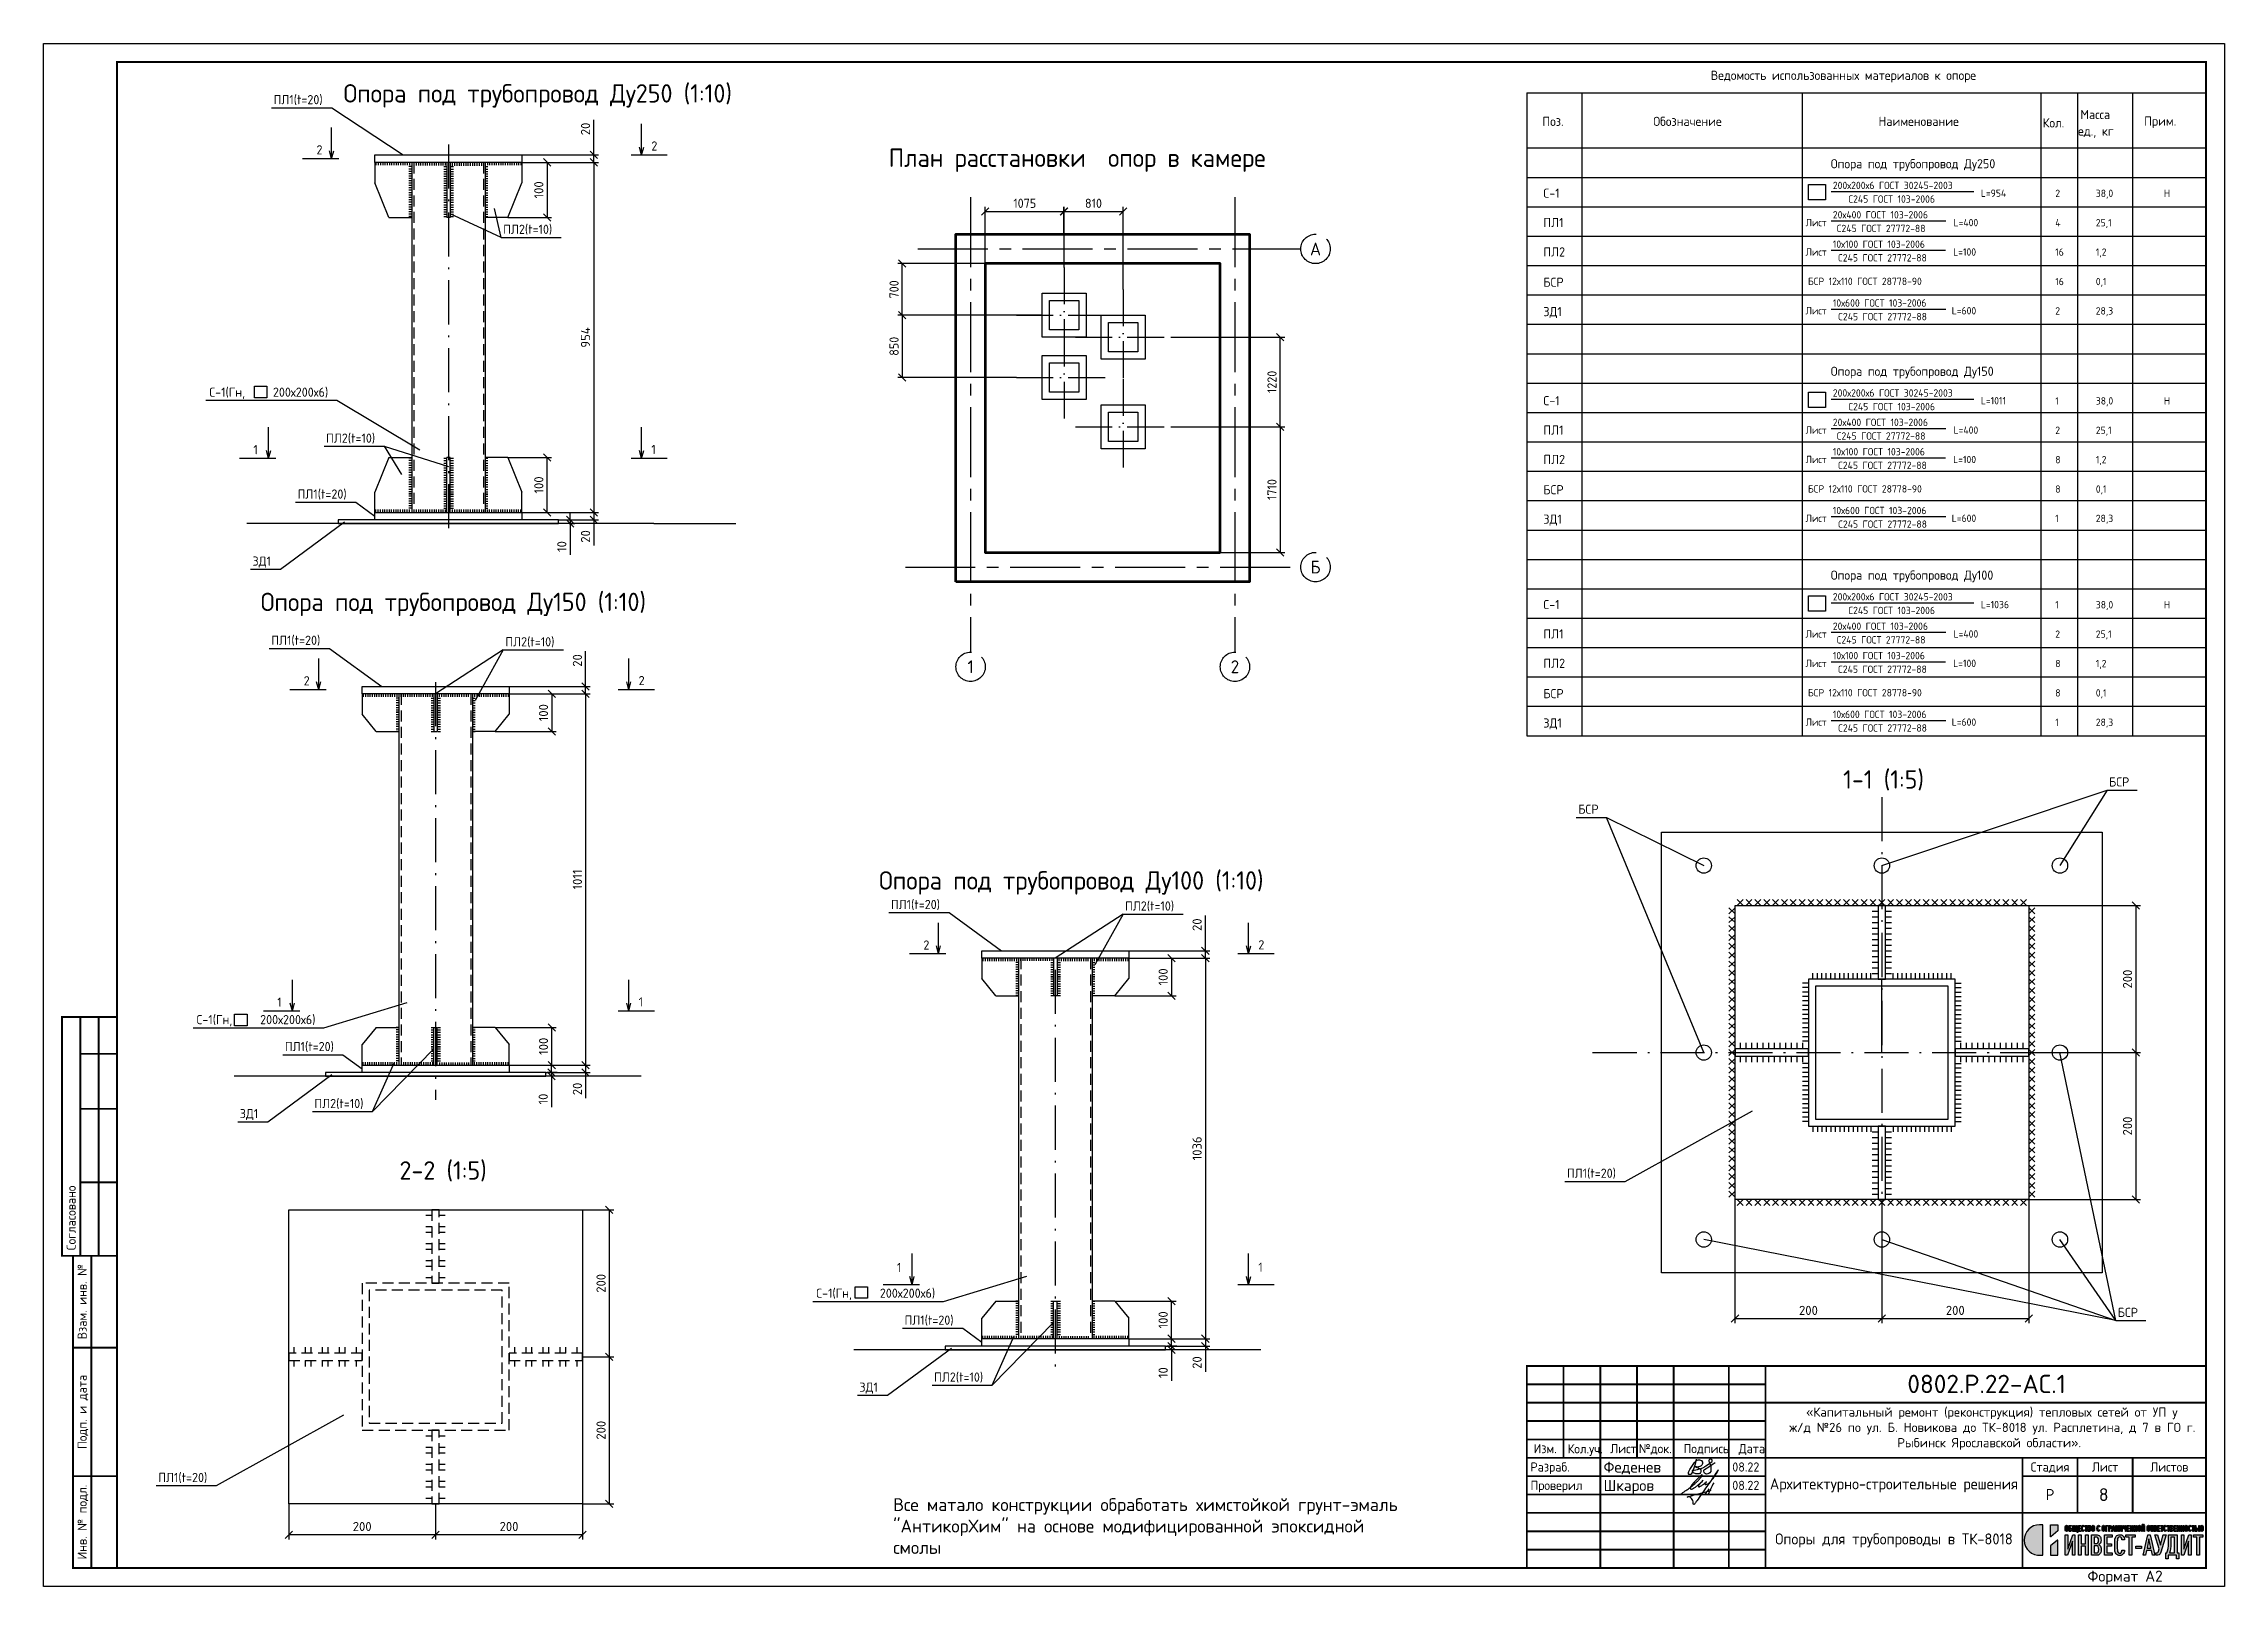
# Model space of a CAD drawing. Header units: millimetres. Extents: x 1601 to 14530, y 1157 to 12625.
# Drawn here: x 10649 to 11243, y 2828 to 3248 of the extents above; entities that cross this region are included whole.
import ezdxf
from ezdxf.enums import TextEntityAlignment as Align

# ---------------------------------------------------------------- set-up
doc = ezdxf.new("R2010")
doc.units = ezdxf.units.MM
for name, pattern in [('ACAD_ISO10W100', [18.5, 12, -3, 0.5, -3]), ('ADSK_Осевая', [14, 10, -2, 0, -2]), ('HIDDEN', [0.375, 0.25, -0.125]), ('осевая2', [28.575, 19.05, -3.175, 3.175, -3.175])]:
    doc.linetypes.add(name, pattern=pattern)
for name, color, linetype, lineweight in [('Осевая', 2, 'осевая2', 30), ('Основной', 1, 'Continuous', 60), ('Размерный', 4, 'Continuous', 30)]:
    doc.layers.add(name, color=color, linetype=linetype, lineweight=lineweight)
doc.layers.add('РАЗМЕР', color=7, linetype='Continuous')
doc.layers.add('рамка', color=7, linetype='Continuous')
doc.styles.add('-ISOCPEUR-', font='isocpeur.TTF')
doc.styles.add('GOST', font='GOST Common.ttf')
doc.styles.get("Standard").update_dxf_attribs({"font": 'GOST Common.ttf'})
doc.dimstyles.new('М 1 к 50', dxfattribs={"dimtxt": 2.5, "dimasz": 2, "dimexe": 1.25, "dimexo": 0, "dimgap": 1, "dimtad": 1, "dimdec": 0, "dimlfac": 50, "dimzin": 0, "dimdsep": 46, "dimtxsty": 'GOST', "dimblk": 'OBLIQUE', "dimcen": 0, "dimclrd": 256, "dimclre": 256, "dimclrt": 256, "dimazin": 2, "dimtfac": 1, "dimtdec": 0, "dimtmove": 0, "dimatfit": 3, "dimldrblk": 'NONE', "dimfxl": 1.25, "dimtolj": 1, "dimtzin": 0, "dimlwd": -1, "dimlwe": -1, "dimarcsym": 2})

msp = doc.modelspace()

# ---------------------------------------------------------------- texts
at = {"style": 'GOST'}
msp.add_text('Согласовано', height=2.5, rotation=90, dxfattribs=at).set_placement((10656.5991, 2919.9461), align=Align.MIDDLE_LEFT)
for s, p in [('Взам. инв. №', (10659.5991, 2905.9461)), ('Подп. и дата', (10659.5991, 2875.9461)), ('Инв. № подл.', (10659.5991, 2845.9461))]:
    msp.add_text(s, height=2.5, rotation=90, dxfattribs=at).set_placement(p, align=Align.MIDDLE_CENTER)
for s, height, p in [('Изм.', 2.5, (11058.0991, 2865.9461)), ('Кол.уч.', 2.5, (11068.9888, 2865.8968)), ('Лист', 2.5, (11079.4034, 2865.9461)), ('№док.', 2.5, (11088.0991, 2865.9461)), ('Подпись', 2.5, (11101.9804, 2865.9461)), ('Дата', 2.5, (11114.4073, 2865.9461)), ('Стадия', 2.5, (11195.5991, 2860.9461)), ('Лист', 2.5, (11210.5991, 2860.9461)), ('Листов', 2.5, (11228.0991, 2860.9461)), ('Р', 3, (11195.5991, 2853.4461)), ('Р', 3, (11195.5991, 2853.4461))]:
    msp.add_text(s, height=height, dxfattribs=at).set_placement(p, align=Align.MIDDLE_CENTER)
for s, p in [('Разраб.', (11054.0991, 2860.9461)), ('Проверил', (11054.0991, 2855.9461))]:
    msp.add_text(s, height=2.5, dxfattribs=at).set_placement(p, align=Align.MIDDLE_LEFT)
for s, insert, char_height, width, attachment_point, style in [('\\pi5.49715;{\\C7;«Капитальный ремонт (реконструкция) тепловых сетей от УП у \\P\\pi0.95192;ж/д №26 по ул. Б. Новикова до ТК-8018 ул. Расплетина, д 7 в ГО г. \\P\\pi30.38942;Рыбинск Ярославской области».}', (11123.6487, 2877.1429), 2.5, 110.528844, 1, '-ISOCPEUR-'), ('Архитектурно-строительные решения', (11153.0991, 2855.9461), 3, 70, 5, 'GOST'), ('Все матало конструкции обработать химстойкой грунт-эмаль "АнтикорХим" на основе модифицированной эпоксидной смолы', (10880.5028, 2852.4438), 3.5, 143.054545, 1, '-ISOCPEUR-'), ('Опоры для трубопроводы в ТК-8018', (11153.0991, 2840.9461), 3, 70, 5, 'GOST')]:
    msp.add_mtext(s, dxfattribs=dict(insert=insert, char_height=char_height, width=width, attachment_point=attachment_point, style=style))
at = {"color": 18, "lineweight": 15, "true_color": 0x000000, "char_height": 2.5, "width": 15.380791, "attachment_point": 1}
for insert in [(11109.0497, 2862.1921), (11109.0497, 2857.1921)]:
    msp.add_mtext('08.22', dxfattribs=dict(at, insert=insert))
at = {"layer": 'Основной', "char_height": 3.5, "attachment_point": 5}
for s, insert, rotation in [('А', (10995.536, 3192.5509), 359.9916592), ('Б', (10995.536, 3105.9463), 0.0083408)]:
    msp.add_mtext_dynamic_manual_height_columns(s, width=5.739849, gutter_width=12.5, heights=[0], dxfattribs=dict(at, insert=insert, rotation=rotation))
for s, insert in [('1', (10901.596, 3078.7969)), ('2', (10973.598, 3078.7969))]:
    msp.add_mtext_dynamic_manual_height_columns(s, width=5.739849, gutter_width=12.5, heights=[0], dxfattribs=dict(at, insert=insert))
at = {"layer": 'РАЗМЕР', "color": 18, "true_color": 0x000000}
for s, height, p in [('Опора под трубопровод Ду250 (1:10)', 5, (10730.7781, 3232.4063)), ('Ведомость использованных материалов к опоре', 2.5, (11103.2105, 3238.5689)), ('ПЛ1(t=20)', 2.5, (10711.7422, 3231.9519)), ('Поз.', 2.5, (11057.3494, 3226.0339)), ('Обозначение', 2.5, (11087.5366, 3226.0339)), ('Наименование', 2.5, (11148.8991, 3226.0339)), ('Кол.', 2.5, (11193.6053, 3225.6196)), ('Масса', 2.5, (11203.8867, 3227.8973)), ('Прим.', 2.5, (11221.2575, 3226.117)), ('2', 2.5, (10723.4206, 3218.2861)), ('2', 2.5, (10814.6434, 3219.345)), ('План расстановки  опор в камере', 5, (10879.2604, 3214.8794)), ('ед., кг', 2.5, (11203.2369, 3223.3973)), ('Опора под трубопровод Ду250', 2.5, (11135.8901, 3214.4955)), ('С-1', 2.5, (11057.6068, 3206.4906)), ('200х200х6 ГОСТ 30245-2003', 2, (11136.4552, 3208.8434)), ('L=954', 2, (11176.7734, 3206.7319)), ('2', 2, (11197.0383, 3206.6856)), ('38,0', 2, (11208.0751, 3206.6856)), ('Н', 2, (11226.6242, 3206.6856)), ('20х400 ГОСТ 103-2006', 2, (11136.4552, 3200.8434)), ('С245 ГОСТ 103-2006', 2, (11140.6859, 3205.1317)), ('ПЛ2(t=10)', 2.5, (10774.2733, 3196.6501)), ('ПЛ1', 2.5, (11057.6068, 3198.4906)), ('Лист', 2, (11129.0341, 3198.7319)), ('С245 ГОСТ 27772-88', 2, (11137.5244, 3197.1317)), ('L=400', 2, (11169.3345, 3198.7319)), ('4', 2, (11197.0383, 3198.6856)), ('25,1', 2, (11208.0751, 3198.6856)), ('ПЛ2', 2.5, (11057.6068, 3190.4906)), ('Лист', 2, (11129.0341, 3190.7319)), ('10х100 ГОСТ 103-2006', 2, (11136.4552, 3192.8434)), ('С245 ГОСТ 27772-88', 2, (11137.8891, 3189.1317)), ('L=100', 2, (11169.2323, 3190.7319)), ('16', 2, (11197.0383, 3190.6856)), ('1,2', 2, (11208.0751, 3190.6856)), ('БСР', 2.5, (11057.6068, 3182.2425)), ('БСР 12х110 ГОСТ 28778-90', 2, (11129.6783, 3182.7319)), ('16', 2, (11197.0383, 3182.6856)), ('0,1', 2, (11208.0751, 3182.6856)), ('10х600 ГОСТ 103-2006', 2, (11136.4552, 3176.8434)), ('ЗД1', 2.5, (11057.6068, 3174.2425)), ('Лист', 2, (11129.0341, 3174.7319)), ('С245 ГОСТ 27772-88', 2, (11137.9184, 3173.1317)), ('L=600', 2, (11168.8347, 3174.7319)), ('2', 2, (11197.0383, 3174.6856)), ('28,3', 2, (11208.0751, 3174.6856)), ('Опора под трубопровод Ду150', 2.5, (11135.8901, 3157.9955)), ('С-1(Гн,     200х200х6)', 2.5, (10694.2256, 3152.3062)), ('200х200х6 ГОСТ 30245-2003', 2, (11136.4552, 3152.3434)), ('С-1', 2.5, (11057.6068, 3149.9906)), ('С245 ГОСТ 103-2006', 2, (11140.6859, 3148.6317)), ('L=1011', 2, (11176.7734, 3150.2319)), ('1', 2, (11197.0383, 3150.1856)), ('38,0', 2, (11208.0751, 3150.1856)), ('Н', 2, (11226.6242, 3150.1856)), ('ПЛ2(t=10)', 2.5, (10726.0408, 3139.7911)), ('ПЛ1', 2.5, (11057.6068, 3141.9906)), ('Лист', 2, (11129.0341, 3142.2319)), ('20х400 ГОСТ 103-2006', 2, (11136.4552, 3144.3434)), ('С245 ГОСТ 27772-88', 2, (11137.5244, 3140.6317)), ('L=400', 2, (11169.3345, 3142.2319)), ('2', 2, (11197.0383, 3142.1856)), ('25,1', 2, (11208.0751, 3142.1856)), ('1', 2.5, (10706.2444, 3136.665)), ('1', 2.5, (10814.6434, 3136.7239)), ('ПЛ2', 2.5, (11057.6068, 3133.9906)), ('10х100 ГОСТ 103-2006', 2, (11136.4552, 3136.3434)), ('Лист', 2, (11129.0341, 3134.2319)), ('С245 ГОСТ 27772-88', 2, (11137.8891, 3132.6317)), ('L=100', 2, (11169.2323, 3134.2319)), ('8', 2, (11197.0383, 3134.1856)), ('1,2', 2, (11208.0751, 3134.1856)), ('ПЛ1(t=20)', 2.5, (10718.2804, 3124.5721)), ('БСР', 2.5, (11057.6068, 3125.7425)), ('БСР 12х110 ГОСТ 28778-90', 2, (11129.6783, 3126.2319)), ('8', 2, (11197.0383, 3126.1856)), ('0,1', 2, (11208.0751, 3126.1856)), ('ЗД1', 2.5, (11057.6068, 3117.7425)), ('Лист', 2, (11129.0341, 3118.2319)), ('10х600 ГОСТ 103-2006', 2, (11136.4552, 3120.3434)), ('С245 ГОСТ 27772-88', 2, (11137.9184, 3116.6317)), ('L=600', 2, (11168.8347, 3118.2319)), ('1', 2, (11197.0383, 3118.1856)), ('28,3', 2, (11208.0751, 3118.1856)), ('ЗД1', 2.5, (10705.9957, 3106.319)), ('Опора под трубопровод Ду100', 2.5, (11135.8901, 3102.4955)), ('Опора под трубопровод Ду150 (1:10)', 5, (10708.2455, 3093.961)), ('С-1', 2.5, (11057.6068, 3094.4906)), ('200х200х6 ГОСТ 30245-2003', 2, (11136.4552, 3096.8434)), ('С245 ГОСТ 103-2006', 2, (11140.6859, 3093.1317)), ('L=1036', 2, (11176.7734, 3094.7319)), ('1', 2, (11197.0383, 3094.6856)), ('38,0', 2, (11208.0751, 3094.6856)), ('Н', 2, (11226.6242, 3094.6856)), ('ПЛ1', 2.5, (11057.6068, 3086.4906)), ('20х400 ГОСТ 103-2006', 2, (11136.4552, 3088.8434)), ('ПЛ1(t=20)', 2.5, (10711.1084, 3084.7649)), ('ПЛ2(t=10)', 2.5, (10774.8793, 3084.3571)), ('Лист', 2, (11129.0341, 3086.7319)), ('С245 ГОСТ 27772-88', 2, (11137.5244, 3085.1317)), ('L=400', 2, (11169.3345, 3086.7319)), ('2', 2, (11197.0383, 3086.6856)), ('25,1', 2, (11208.0751, 3086.6856)), ('ПЛ2', 2.5, (11057.6068, 3078.4906)), ('Лист', 2, (11129.0341, 3078.7319)), ('10х100 ГОСТ 103-2006', 2, (11136.4552, 3080.8434)), ('С245 ГОСТ 27772-88', 2, (11137.8891, 3077.1317)), ('L=100', 2, (11169.2323, 3078.7319)), ('8', 2, (11197.0383, 3078.6856)), ('1,2', 2, (11208.0751, 3078.6856)), ('2', 2.5, (10719.9463, 3073.7341)), ('2', 2.5, (10811.1691, 3073.793)), ('БСР', 2.5, (11057.6068, 3070.2425)), ('БСР 12х110 ГОСТ 28778-90', 2, (11129.6783, 3070.7319)), ('8', 2, (11197.0383, 3070.6856)), ('0,1', 2, (11208.0751, 3070.6856)), ('10х600 ГОСТ 103-2006', 2, (11136.4552, 3064.8434)), ('ЗД1', 2.5, (11057.6068, 3062.2425)), ('Лист', 2, (11129.0341, 3062.7319)), ('С245 ГОСТ 27772-88', 2, (11137.9184, 3061.1317)), ('L=600', 2, (11168.8347, 3062.7319)), ('1', 2, (11197.0383, 3062.6856)), ('28,3', 2, (11208.0751, 3062.6856)), ('1-1 (1:5)', 5, (11139.2482, 3045.6305)), ('БСР', 2.5, (11211.6905, 3046.2022)), ('БСР', 2.5, (11067.1261, 3038.773)), ('Опора под трубопровод Ду100 (1:10)', 5, (10876.6535, 3018.1358)), ('ПЛ1(t=20)', 2.5, (10879.8987, 3012.8316)), ('ПЛ2(t=10)', 2.5, (10943.6696, 3012.4238)), ('2', 2.5, (10888.7366, 3001.8007)), ('2', 2.5, (10979.9595, 3001.8597)), ('1', 2.5, (10712.7441, 2986.2522)), ('1', 2.5, (10811.1691, 2986.3111)), ('С-1(Гн,     200х200х6)', 2.5, (10690.7513, 2981.4933)), ('ПЛ1(t=20)', 2.5, (10714.8061, 2974.1593)), ('ЗД1', 2.5, (10702.5214, 2955.9062)), ('ПЛ2(t=10)', 2.5, (10722.8585, 2958.6566)), ('2-2 (1:5)', 5, (10746.0295, 2939.1851)), ('ПЛ1(t=20)', 2.5, (11064.0204, 2939.6677)), ('1', 2.5, (10979.9595, 2914.0778)), ('1', 2.5, (10881.5344, 2914.0189)), ('С-1(Гн,     200х200х6)', 2.5, (10859.5416, 2907.01)), ('ПЛ1(t=20)', 2.5, (10883.5964, 2899.676)), ('БСР', 2.5, (11214.0585, 2901.7851)), ('ПЛ2(t=10)', 2.5, (10891.6488, 2884.1732)), ('ЗД1', 2.5, (10871.3117, 2881.4229)), ('ПЛ1(t=20)', 2.5, (10680.3229, 2856.8405))]:
    msp.add_text(s, height=height, dxfattribs=at).set_placement(p)
at = {"layer": 'Размерный', "color": 0, "style": '-ISOCPEUR-'}
for s, height, p in [('Феденев', 3, (11074.0041, 2859.4234)), ('Шкаров', 3, (11074.0041, 2854.4234)), ('8', 3.5, (11208.9061, 2851.6732)), ('Формат А2', 3, (11205.8068, 2829.7387))]:
    msp.add_text(s, height=height, dxfattribs=at).set_placement(p)
at = {"layer": 'Размерный', "color": 7, "lineweight": 30, "insert": (11080.4995, 2886.0563), "char_height": 5, "width": 185, "attachment_point": 1, "style": '-ISOCPEUR-'}
msp.add_mtext('\\pi66.25,l10;0802.Р.22-АС.1', dxfattribs=at)

# ---------------------------------------------------------------- blocks, each defined once
blk = doc.blocks.new('подпись')
at = {"lineweight": 30}
for points in [[(-0.82, -1.23), (-0.21, -0.8), (0.43, -0.36), (0.86, -0.08), (1.32, 0.25), (2, 0.77), (2.8, 1.4), (3.27, 1.83), (3.84, 2.36), (4.46, 3.07), (5.01, 3.73), (5.08, 3.95), (5.01, 4.03), (4.91, 4), (4.76, 3.88), (4.33, 3.49), (3.4, 2.58), (2.34, 1.43), (1.83, 0.48), (1.87, 0.23), (1.99, 0.16), (2.17, 0.16), (2.41, 0.25), (3.02, 0.6), (3.71, 1.09), (4.34, 1.62), (5.32, 2.55), (4.75, 1.98), (4.27, 1.36), (4.08, 1.05), (4.07, 0.85), (4.11, 0.78), (4.25, 0.78), (4.42, 0.84), (4.78, 1.05), (5.16, 1.3), (5.47, 1.51), (5.72, 1.73), (6.05, 1.99), (6.23, 2.18), (5.94, 1.88), (5.8, 1.63), (5.8, 1.5), (5.89, 1.44), (6.13, 1.46), (6.57, 1.6), (6.9, 1.79), (7.5, 2.39), (8.04, 3.08), (8.61, 3.92), (9.15, 4.76), (9.43, 5.33), (8, 3.26), (6.29, 0.88), (3.58, -3.07), (3.05, -3.8), (2.85, -4.05), (2.49, -2.98), (2.12, -2.39), (1.3, -1.96), (1.02, -2.03), (2.91, -1.44), (4.7, -0.96), (7.51, -0.15)], [(6.86, 0.23), (5.67, -1.43)], [(8.19, 1.85), (6.68, -1.27)]]:
    blk.add_spline(points, degree=3, dxfattribs=at)
blk = doc.blocks.new('Подпись Леха')
at = {"layer": 'рамка'}
blk.add_blockref('подпись', (2.7, 0.11), dxfattribs=at)
blk = doc.blocks.new('_Oblique')
at = {"color": 0, "linetype": 'ByBlock', "lineweight": -2}
blk.add_line((-0.5, -0.5), (0.5, 0.5), dxfattribs=at)
blk = doc.blocks.new('*D101')
at = {"transparency": 16777216}
for p, q in [((10798.96, 3218.13), (10798.96, 3227.73)), ((10779.35, 3218.13), (10800.21, 3218.13)), ((10779.35, 3216.13), (10800.21, 3216.13)), ((10798.96, 3216.13), (10798.96, 3218.13))]:
    blk.add_line(p, q, dxfattribs=at)
at = {"layer": 'Defpoints', "color": 0, "transparency": 16777216}
for p in [(10779.35, 3218.13), (10779.35, 3216.13), (10798.96, 3216.13)]:
    blk.add_point(p, dxfattribs=at)
at = {"transparency": 16777216, "xscale": 2, "yscale": 2, "zscale": 2}
for p, rotation in [((10798.96, 3218.13), 90), ((10798.96, 3216.13), 270)]:
    blk.add_blockref('_Oblique', p, dxfattribs=dict(at, rotation=rotation))
at = {"transparency": 16777216, "insert": (10796.71, 3225.23), "char_height": 2.5, "attachment_point": 5, "rotation": 90, "style": '-ISOCPEUR-'}
blk.add_mtext('\\A1;20', dxfattribs=at)
blk = doc.blocks.new('_None')
blk = doc.blocks.new('*D102')
at = {"transparency": 16777216}
for p, q in [((10779.35, 3216.13), (10787.48, 3216.13)), ((10786.23, 3216.13), (10786.23, 3201.13)), ((10775.56, 3201.13), (10787.48, 3201.13))]:
    blk.add_line(p, q, dxfattribs=at)
at = {"layer": 'Defpoints', "color": 0, "transparency": 16777216}
for p in [(10779.35, 3216.13), (10775.56, 3201.13), (10786.23, 3201.13)]:
    blk.add_point(p, dxfattribs=at)
at = {"transparency": 16777216, "xscale": 2, "yscale": 2, "zscale": 2}
for p, rotation in [((10786.23, 3216.13), 90), ((10786.23, 3201.13), 270)]:
    blk.add_blockref('_Oblique', p, dxfattribs=dict(at, rotation=rotation))
at = {"transparency": 16777216, "insert": (10783.98, 3208.63), "char_height": 2.5, "attachment_point": 5, "rotation": 90, "style": '-ISOCPEUR-'}
blk.add_mtext('\\A1;100', dxfattribs=at)
blk = doc.blocks.new('*D103')
at = {"transparency": 16777216}
for p, q in [((10789.35, 3118.78), (10800.21, 3118.78)), ((10798.96, 3120.78), (10800.21, 3120.78)), ((10798.96, 3120.78), (10798.96, 3118.78)), ((10798.96, 3118.78), (10798.96, 3111.78))]:
    blk.add_line(p, q, dxfattribs=at)
at = {"layer": 'Defpoints', "color": 0, "transparency": 16777216}
for p in [(10789.35, 3118.78), (10798.96, 3120.78), (10798.96, 3118.78)]:
    blk.add_point(p, dxfattribs=at)
at = {"transparency": 16777216, "xscale": 2, "yscale": 2, "zscale": 2}
for p, rotation in [((10798.96, 3120.78), 90), ((10798.96, 3118.78), 270)]:
    blk.add_blockref('_Oblique', p, dxfattribs=dict(at, rotation=rotation))
at = {"transparency": 16777216, "insert": (10796.71, 3114.28), "char_height": 2.5, "attachment_point": 5, "rotation": 90, "style": '-ISOCPEUR-'}
blk.add_mtext('\\A1;20', dxfattribs=at)
blk = doc.blocks.new('*D93')
at = {"transparency": 16777216}
for p, q in [((10792.5, 3118.78), (10792.5, 3120.78)), ((10792.5, 3118.78), (10793.75, 3118.78)), ((10792.5, 3118.78), (10792.5, 3117.78)), ((10792.25, 3117.78), (10793.75, 3117.78)), ((10792.5, 3117.78), (10792.5, 3109.28))]:
    blk.add_line(p, q, dxfattribs=at)
at = {"layer": 'Defpoints', "color": 0, "transparency": 16777216}
for p in [(10792.5, 3118.78), (10792.25, 3117.78), (10792.5, 3117.78)]:
    blk.add_point(p, dxfattribs=at)
at = {"transparency": 16777216, "xscale": 2, "yscale": 2, "zscale": 2}
for p, rotation in [((10792.5, 3118.78), 270), ((10792.5, 3117.78), 90)]:
    blk.add_blockref('_Oblique', p, dxfattribs=dict(at, rotation=rotation))
at = {"transparency": 16777216, "insert": (10790.25, 3111.53), "char_height": 2.5, "attachment_point": 5, "rotation": 90, "style": '-ISOCPEUR-'}
blk.add_mtext('\\A1;10', dxfattribs=at)
blk = doc.blocks.new('*D94')
at = {"transparency": 16777216}
for p, q in [((10789.78, 3216.13), (10800.21, 3216.13)), ((10798.96, 3216.13), (10798.96, 3120.78)), ((10787.48, 3120.78), (10800.21, 3120.78))]:
    blk.add_line(p, q, dxfattribs=at)
at = {"layer": 'Defpoints', "color": 0, "transparency": 16777216}
for p in [(10789.78, 3216.13), (10787.48, 3120.78), (10798.96, 3120.78)]:
    blk.add_point(p, dxfattribs=at)
at = {"transparency": 16777216, "xscale": 2, "yscale": 2, "zscale": 2}
for p, rotation in [((10798.96, 3216.13), 90), ((10798.96, 3120.78), 270)]:
    blk.add_blockref('_Oblique', p, dxfattribs=dict(at, rotation=rotation))
at = {"transparency": 16777216, "insert": (10796.71, 3168.45), "char_height": 2.5, "attachment_point": 5, "rotation": 90, "style": '-ISOCPEUR-'}
blk.add_mtext('\\A1;954', dxfattribs=at)
blk = doc.blocks.new('*D104')
at = {"transparency": 16777216}
for p, q in [((10775.56, 3135.78), (10787.48, 3135.78)), ((10786.23, 3120.78), (10786.23, 3135.78)), ((10779.35, 3120.78), (10787.48, 3120.78))]:
    blk.add_line(p, q, dxfattribs=at)
at = {"layer": 'Defpoints', "color": 0, "transparency": 16777216}
for p in [(10775.56, 3135.78), (10786.23, 3135.78), (10779.35, 3120.78)]:
    blk.add_point(p, dxfattribs=at)
at = {"transparency": 16777216, "xscale": 2, "yscale": 2, "zscale": 2}
for p, rotation in [((10786.23, 3135.78), 90), ((10786.23, 3120.78), 270)]:
    blk.add_blockref('_Oblique', p, dxfattribs=dict(at, rotation=rotation))
at = {"transparency": 16777216, "insert": (10783.98, 3128.28), "char_height": 2.5, "width": 2.259, "attachment_point": 5, "rotation": 90, "style": '-ISOCPEUR-'}
blk.add_mtext('\\A1;100', dxfattribs=at)
blk = doc.blocks.new('*D99')
at = {"transparency": 16777216}
for p, q in [((10796.74, 3073.42), (10796.74, 3083.02)), ((10775.88, 3073.42), (10797.99, 3073.42)), ((10775.88, 3071.42), (10797.99, 3071.42)), ((10796.74, 3071.42), (10796.74, 3073.42))]:
    blk.add_line(p, q, dxfattribs=at)
at = {"layer": 'Defpoints', "color": 0, "transparency": 16777216}
for p in [(10775.88, 3073.42), (10775.88, 3071.42), (10796.74, 3071.42)]:
    blk.add_point(p, dxfattribs=at)
at = {"transparency": 16777216, "xscale": 2, "yscale": 2, "zscale": 2}
for p, rotation in [((10796.74, 3073.42), 90), ((10796.74, 3071.42), 270)]:
    blk.add_blockref('_Oblique', p, dxfattribs=dict(at, rotation=rotation))
at = {"transparency": 16777216, "insert": (10794.49, 3080.52), "char_height": 2.5, "attachment_point": 5, "rotation": 90, "style": '-ISOCPEUR-'}
blk.add_mtext('\\A1;20', dxfattribs=at)
blk = doc.blocks.new('*D89')
at = {"transparency": 16777216}
for p, q in [((10775.88, 3071.42), (10788.75, 3071.42)), ((10787.5, 3071.42), (10787.5, 3061.18)), ((10772.08, 3061.18), (10788.75, 3061.18))]:
    blk.add_line(p, q, dxfattribs=at)
at = {"layer": 'Defpoints', "color": 0, "transparency": 16777216}
for p in [(10775.88, 3071.42), (10772.08, 3061.18), (10787.5, 3061.18)]:
    blk.add_point(p, dxfattribs=at)
at = {"transparency": 16777216, "xscale": 2, "yscale": 2, "zscale": 2}
for p, rotation in [((10787.5, 3071.42), 90), ((10787.5, 3061.18), 270)]:
    blk.add_blockref('_Oblique', p, dxfattribs=dict(at, rotation=rotation))
at = {"transparency": 16777216, "insert": (10785.25, 3066.3), "char_height": 2.5, "attachment_point": 5, "rotation": 90, "style": '-ISOCPEUR-'}
blk.add_mtext('\\A1;100', dxfattribs=at)
blk = doc.blocks.new('*D100')
at = {"transparency": 16777216}
for p, q in [((10796.74, 2970.37), (10797.99, 2970.37)), ((10796.74, 2970.37), (10796.74, 2968.37)), ((10785.88, 2968.37), (10797.99, 2968.37)), ((10796.74, 2968.37), (10796.74, 2961.37))]:
    blk.add_line(p, q, dxfattribs=at)
at = {"layer": 'Defpoints', "color": 0, "transparency": 16777216}
for p in [(10796.74, 2970.37), (10785.88, 2968.37), (10796.74, 2968.37)]:
    blk.add_point(p, dxfattribs=at)
at = {"transparency": 16777216, "xscale": 2, "yscale": 2, "zscale": 2}
for p, rotation in [((10796.74, 2970.37), 90), ((10796.74, 2968.37), 270)]:
    blk.add_blockref('_Oblique', p, dxfattribs=dict(at, rotation=rotation))
at = {"transparency": 16777216, "insert": (10794.49, 2963.87), "char_height": 2.5, "attachment_point": 5, "rotation": 90, "style": '-ISOCPEUR-'}
blk.add_mtext('\\A1;20', dxfattribs=at)
blk = doc.blocks.new('*D90')
at = {"transparency": 16777216}
for p, q in [((10787.44, 2968.37), (10787.44, 2970.37)), ((10789.02, 2968.37), (10786.19, 2968.37)), ((10788.77, 2967.37), (10786.19, 2967.37)), ((10787.44, 2968.37), (10787.44, 2967.37)), ((10787.44, 2967.37), (10787.44, 2958.87))]:
    blk.add_line(p, q, dxfattribs=at)
at = {"layer": 'Defpoints', "color": 0, "transparency": 16777216}
for p in [(10787.44, 2967.37), (10788.77, 2967.37), (10789.02, 2968.37)]:
    blk.add_point(p, dxfattribs=at)
at = {"transparency": 16777216, "xscale": 2, "yscale": 2, "zscale": 2}
for p, rotation in [((10787.44, 2968.37), 270), ((10787.44, 2967.37), 90)]:
    blk.add_blockref('_Oblique', p, dxfattribs=dict(at, rotation=rotation))
at = {"transparency": 16777216, "insert": (10785.19, 2961.12), "char_height": 2.5, "attachment_point": 5, "rotation": 90, "style": '-ISOCPEUR-'}
blk.add_mtext('\\A1;10', dxfattribs=at)
blk = doc.blocks.new('*D91')
at = {"transparency": 16777216}
for p, q in [((10796.74, 3071.42), (10797.99, 3071.42)), ((10796.74, 3071.42), (10796.74, 2970.37)), ((10788.75, 2970.37), (10797.99, 2970.37))]:
    blk.add_line(p, q, dxfattribs=at)
at = {"layer": 'Defpoints', "color": 0, "transparency": 16777216}
for p in [(10796.74, 3071.42), (10788.75, 2970.37), (10796.74, 2970.37)]:
    blk.add_point(p, dxfattribs=at)
at = {"transparency": 16777216, "xscale": 2, "yscale": 2, "zscale": 2}
for p, rotation in [((10796.74, 3071.42), 90), ((10796.74, 2970.37), 270)]:
    blk.add_blockref('_Oblique', p, dxfattribs=dict(at, rotation=rotation))
at = {"transparency": 16777216, "insert": (10794.49, 3020.89), "char_height": 2.5, "width": 4.3278, "attachment_point": 5, "rotation": 90, "style": '-ISOCPEUR-'}
blk.add_mtext('\\A1;1011', dxfattribs=at)
blk = doc.blocks.new('*D92')
at = {"transparency": 16777216}
for p, q in [((10772.08, 2980.6), (10788.75, 2980.6)), ((10787.5, 2970.37), (10787.5, 2980.6)), ((10775.88, 2970.37), (10788.75, 2970.37))]:
    blk.add_line(p, q, dxfattribs=at)
at = {"layer": 'Defpoints', "color": 0, "transparency": 16777216}
for p in [(10772.08, 2980.6), (10787.5, 2980.6), (10775.88, 2970.37)]:
    blk.add_point(p, dxfattribs=at)
at = {"transparency": 16777216, "xscale": 2, "yscale": 2, "zscale": 2}
for p, rotation in [((10787.5, 2980.6), 90), ((10787.5, 2970.37), 270)]:
    blk.add_blockref('_Oblique', p, dxfattribs=dict(at, rotation=rotation))
at = {"transparency": 16777216, "insert": (10785.25, 2975.48), "char_height": 2.5, "width": 2.259, "attachment_point": 5, "rotation": 90, "style": '-ISOCPEUR-'}
blk.add_mtext('\\A1;100', dxfattribs=at)
blk = doc.blocks.new('*D105')
at = {"transparency": 16777216}
for p, q in [((11189.8, 3013.78), (11220.23, 3013.78)), ((11218.98, 3013.78), (11218.98, 2973.78)), ((11189.8, 2973.78), (11220.23, 2973.78))]:
    blk.add_line(p, q, dxfattribs=at)
at = {"layer": 'Defpoints', "color": 0, "transparency": 16777216}
for p in [(11189.8, 3013.78), (11189.8, 2973.78), (11218.98, 2973.78)]:
    blk.add_point(p, dxfattribs=at)
at = {"transparency": 16777216, "xscale": 2, "yscale": 2, "zscale": 2}
for p, rotation in [((11218.98, 3013.78), 90), ((11218.98, 2973.78), 270)]:
    blk.add_blockref('_Oblique', p, dxfattribs=dict(at, rotation=rotation))
at = {"transparency": 16777216, "insert": (11216.73, 2993.78), "char_height": 2.5, "attachment_point": 5, "rotation": 90, "style": '-ISOCPEUR-'}
blk.add_mtext('\\A1;200', dxfattribs=at)
blk = doc.blocks.new('*D106')
at = {"transparency": 16777216}
for p, q in [((11198.31, 2973.78), (11220.23, 2973.78)), ((11218.98, 2973.78), (11218.98, 2933.78)), ((11189.19, 2933.78), (11220.23, 2933.78))]:
    blk.add_line(p, q, dxfattribs=at)
at = {"layer": 'Defpoints', "color": 0, "transparency": 16777216}
for p in [(11198.31, 2973.78), (11189.19, 2933.78), (11218.98, 2933.78)]:
    blk.add_point(p, dxfattribs=at)
at = {"transparency": 16777216, "xscale": 2, "yscale": 2, "zscale": 2}
for p, rotation in [((11218.98, 2973.78), 90), ((11218.98, 2933.78), 270)]:
    blk.add_blockref('_Oblique', p, dxfattribs=dict(at, rotation=rotation))
at = {"transparency": 16777216, "insert": (11216.73, 2953.78), "char_height": 2.5, "attachment_point": 5, "rotation": 90, "style": '-ISOCPEUR-'}
blk.add_mtext('\\A1;200', dxfattribs=at)
blk = doc.blocks.new('*D107')
at = {"transparency": 16777216}
for p, q in [((11109.8, 2933.78), (11109.8, 2900.08)), ((11149.8, 2933.78), (11149.8, 2900.08)), ((11109.8, 2901.33), (11149.8, 2901.33))]:
    blk.add_line(p, q, dxfattribs=at)
at = {"layer": 'Defpoints', "color": 0, "transparency": 16777216}
for p in [(11109.8, 2933.78), (11149.8, 2933.78), (11149.8, 2901.33)]:
    blk.add_point(p, dxfattribs=at)
at = {"transparency": 16777216, "xscale": 2, "yscale": 2, "zscale": 2, "rotation": 180}
blk.add_blockref('_Oblique', (11109.8, 2901.33), dxfattribs=at)
at = {"transparency": 16777216, "xscale": 2, "yscale": 2, "zscale": 2}
blk.add_blockref('_Oblique', (11149.8, 2901.33), dxfattribs=at)
at = {"transparency": 16777216, "insert": (11129.8, 2903.58), "char_height": 2.5, "attachment_point": 5, "style": '-ISOCPEUR-'}
blk.add_mtext('\\A1;200', dxfattribs=at)
blk = doc.blocks.new('*D108')
at = {"transparency": 16777216}
for p, q in [((11189.8, 2933.78), (11189.8, 2900.08)), ((11149.8, 2913.78), (11149.8, 2900.08)), ((11149.8, 2901.33), (11189.8, 2901.33))]:
    blk.add_line(p, q, dxfattribs=at)
at = {"layer": 'Defpoints', "color": 0, "transparency": 16777216}
for p in [(11189.8, 2933.78), (11149.8, 2913.78), (11189.8, 2901.33)]:
    blk.add_point(p, dxfattribs=at)
at = {"transparency": 16777216, "xscale": 2, "yscale": 2, "zscale": 2, "rotation": 180}
blk.add_blockref('_Oblique', (11149.8, 2901.33), dxfattribs=at)
at = {"transparency": 16777216, "xscale": 2, "yscale": 2, "zscale": 2}
blk.add_blockref('_Oblique', (11189.8, 2901.33), dxfattribs=at)
at = {"transparency": 16777216, "insert": (11169.8, 2903.58), "char_height": 2.5, "attachment_point": 5, "style": '-ISOCPEUR-'}
blk.add_mtext('\\A1;200', dxfattribs=at)
blk = doc.blocks.new('*D109')
at = {"transparency": 16777216}
for p, q in [((10795.87, 2930.95), (10804.43, 2930.95)), ((10803.18, 2930.95), (10803.18, 2890.95)), ((10795.87, 2890.95), (10804.43, 2890.95))]:
    blk.add_line(p, q, dxfattribs=at)
at = {"layer": 'Defpoints', "color": 0, "transparency": 16777216}
for p in [(10795.87, 2930.95), (10795.87, 2890.95), (10803.18, 2890.95)]:
    blk.add_point(p, dxfattribs=at)
at = {"transparency": 16777216, "xscale": 2, "yscale": 2, "zscale": 2}
for p, rotation in [((10803.18, 2930.95), 90), ((10803.18, 2890.95), 270)]:
    blk.add_blockref('_Oblique', p, dxfattribs=dict(at, rotation=rotation))
at = {"transparency": 16777216, "insert": (10800.93, 2910.95), "char_height": 2.5, "attachment_point": 5, "rotation": 90, "style": '-ISOCPEUR-'}
blk.add_mtext('\\A1;200', dxfattribs=at)
blk = doc.blocks.new('*D110')
at = {"transparency": 16777216}
for p, q in [((10795.87, 2890.95), (10804.43, 2890.95)), ((10803.18, 2890.95), (10803.18, 2850.95)), ((10795.87, 2850.95), (10804.43, 2850.95))]:
    blk.add_line(p, q, dxfattribs=at)
at = {"layer": 'Defpoints', "color": 0, "transparency": 16777216}
for p in [(10795.87, 2890.95), (10795.87, 2850.95), (10803.18, 2850.95)]:
    blk.add_point(p, dxfattribs=at)
at = {"transparency": 16777216, "xscale": 2, "yscale": 2, "zscale": 2}
for p, rotation in [((10803.18, 2890.95), 90), ((10803.18, 2850.95), 270)]:
    blk.add_blockref('_Oblique', p, dxfattribs=dict(at, rotation=rotation))
at = {"transparency": 16777216, "insert": (10800.93, 2870.95), "char_height": 2.5, "attachment_point": 5, "rotation": 90, "style": '-ISOCPEUR-'}
blk.add_mtext('\\A1;200', dxfattribs=at)
blk = doc.blocks.new('*D111')
at = {"transparency": 16777216}
for p, q in [((10755.87, 2850.95), (10755.87, 2841.24)), ((10795.87, 2850.95), (10795.87, 2841.24)), ((10795.87, 2842.49), (10755.87, 2842.49))]:
    blk.add_line(p, q, dxfattribs=at)
at = {"layer": 'Defpoints', "color": 0, "transparency": 16777216}
for p in [(10755.87, 2850.95), (10795.87, 2850.95), (10755.87, 2842.49)]:
    blk.add_point(p, dxfattribs=at)
at = {"transparency": 16777216, "xscale": 2, "yscale": 2, "zscale": 2, "rotation": 180}
blk.add_blockref('_Oblique', (10755.87, 2842.49), dxfattribs=at)
at = {"transparency": 16777216, "xscale": 2, "yscale": 2, "zscale": 2}
blk.add_blockref('_Oblique', (10795.87, 2842.49), dxfattribs=at)
at = {"transparency": 16777216, "insert": (10775.87, 2844.74), "char_height": 2.5, "attachment_point": 5, "style": '-ISOCPEUR-'}
blk.add_mtext('\\A1;200', dxfattribs=at)
blk = doc.blocks.new('*D112')
at = {"transparency": 16777216}
for p, q in [((10715.87, 2850.95), (10715.87, 2841.24)), ((10755.87, 2850.95), (10755.87, 2841.24)), ((10755.87, 2842.49), (10715.87, 2842.49))]:
    blk.add_line(p, q, dxfattribs=at)
at = {"layer": 'Defpoints', "color": 0, "transparency": 16777216}
for p in [(10715.87, 2850.95), (10755.87, 2850.95), (10715.87, 2842.49)]:
    blk.add_point(p, dxfattribs=at)
at = {"transparency": 16777216, "xscale": 2, "yscale": 2, "zscale": 2, "rotation": 180}
blk.add_blockref('_Oblique', (10715.87, 2842.49), dxfattribs=at)
at = {"transparency": 16777216, "xscale": 2, "yscale": 2, "zscale": 2}
blk.add_blockref('_Oblique', (10755.87, 2842.49), dxfattribs=at)
at = {"transparency": 16777216, "insert": (10735.87, 2844.74), "char_height": 2.5, "attachment_point": 5, "style": '-ISOCPEUR-'}
blk.add_mtext('\\A1;200', dxfattribs=at)
blk = doc.blocks.new('*D113')
at = {"transparency": 16777216}
for p, q in [((10965.53, 3001.48), (10965.53, 3011.08)), ((10944.67, 3001.48), (10966.78, 3001.48)), ((10965.53, 2999.48), (10965.53, 3001.48)), ((10944.67, 2999.48), (10966.78, 2999.48))]:
    blk.add_line(p, q, dxfattribs=at)
at = {"layer": 'Defpoints', "color": 0, "transparency": 16777216}
for p in [(10944.67, 3001.48), (10944.67, 2999.48), (10965.53, 2999.48)]:
    blk.add_point(p, dxfattribs=at)
at = {"transparency": 16777216, "xscale": 2, "yscale": 2, "zscale": 2}
for p, rotation in [((10965.53, 3001.48), 90), ((10965.53, 2999.48), 270)]:
    blk.add_blockref('_Oblique', p, dxfattribs=dict(at, rotation=rotation))
at = {"transparency": 16777216, "insert": (10963.28, 3008.58), "char_height": 2.5, "attachment_point": 5, "rotation": 90, "style": '-ISOCPEUR-'}
blk.add_mtext('\\A1;20', dxfattribs=at)
blk = doc.blocks.new('*D95')
at = {"transparency": 16777216}
for p, q in [((10944.67, 2999.48), (10957.54, 2999.48)), ((10956.29, 2999.48), (10956.29, 2989.25)), ((10940.87, 2989.25), (10957.54, 2989.25))]:
    blk.add_line(p, q, dxfattribs=at)
at = {"layer": 'Defpoints', "color": 0, "transparency": 16777216}
for p in [(10944.67, 2999.48), (10940.87, 2989.25), (10956.29, 2989.25)]:
    blk.add_point(p, dxfattribs=at)
at = {"transparency": 16777216, "xscale": 2, "yscale": 2, "zscale": 2}
for p, rotation in [((10956.29, 2999.48), 90), ((10956.29, 2989.25), 270)]:
    blk.add_blockref('_Oblique', p, dxfattribs=dict(at, rotation=rotation))
at = {"transparency": 16777216, "insert": (10954.04, 2994.37), "char_height": 2.5, "attachment_point": 5, "rotation": 90, "style": '-ISOCPEUR-'}
blk.add_mtext('\\A1;100', dxfattribs=at)
blk = doc.blocks.new('*D114')
at = {"transparency": 16777216}
for p, q in [((10954.67, 2893.88), (10966.78, 2893.88)), ((10965.53, 2895.88), (10966.78, 2895.88)), ((10965.53, 2895.88), (10965.53, 2893.88)), ((10965.53, 2893.88), (10965.53, 2886.88))]:
    blk.add_line(p, q, dxfattribs=at)
at = {"layer": 'Defpoints', "color": 0, "transparency": 16777216}
for p in [(10954.67, 2893.88), (10965.53, 2895.88), (10965.53, 2893.88)]:
    blk.add_point(p, dxfattribs=at)
at = {"transparency": 16777216, "xscale": 2, "yscale": 2, "zscale": 2}
for p, rotation in [((10965.53, 2895.88), 90), ((10965.53, 2893.88), 270)]:
    blk.add_blockref('_Oblique', p, dxfattribs=dict(at, rotation=rotation))
at = {"transparency": 16777216, "insert": (10963.28, 2889.38), "char_height": 2.5, "attachment_point": 5, "rotation": 90, "style": '-ISOCPEUR-'}
blk.add_mtext('\\A1;20', dxfattribs=at)
blk = doc.blocks.new('*D96')
at = {"transparency": 16777216}
for p, q in [((10957.81, 2893.88), (10955.04, 2893.88)), ((10957.56, 2892.88), (10955.04, 2892.88)), ((10956.29, 2893.88), (10956.29, 2895.88)), ((10956.29, 2893.88), (10956.29, 2892.88)), ((10956.29, 2892.88), (10956.29, 2884.38))]:
    blk.add_line(p, q, dxfattribs=at)
at = {"layer": 'Defpoints', "color": 0, "transparency": 16777216}
for p in [(10956.29, 2892.88), (10957.56, 2892.88), (10957.81, 2893.88)]:
    blk.add_point(p, dxfattribs=at)
at = {"transparency": 16777216, "xscale": 2, "yscale": 2, "zscale": 2}
for p, rotation in [((10956.29, 2893.88), 270), ((10956.29, 2892.88), 90)]:
    blk.add_blockref('_Oblique', p, dxfattribs=dict(at, rotation=rotation))
at = {"transparency": 16777216, "insert": (10954.04, 2886.63), "char_height": 2.5, "attachment_point": 5, "rotation": 90, "style": '-ISOCPEUR-'}
blk.add_mtext('\\A1;10', dxfattribs=at)
blk = doc.blocks.new('*D97')
at = {"transparency": 16777216}
for p, q in [((10965.53, 2999.48), (10966.78, 2999.48)), ((10965.53, 2999.48), (10965.53, 2895.88)), ((10957.54, 2895.88), (10966.78, 2895.88))]:
    blk.add_line(p, q, dxfattribs=at)
at = {"layer": 'Defpoints', "color": 0, "transparency": 16777216}
for p in [(10965.53, 2999.48), (10957.54, 2895.88), (10965.53, 2895.88)]:
    blk.add_point(p, dxfattribs=at)
at = {"transparency": 16777216, "xscale": 2, "yscale": 2, "zscale": 2}
for p, rotation in [((10965.53, 2999.48), 90), ((10965.53, 2895.88), 270)]:
    blk.add_blockref('_Oblique', p, dxfattribs=dict(at, rotation=rotation))
at = {"transparency": 16777216, "insert": (10963.28, 2947.68), "char_height": 2.5, "width": 4.3278, "attachment_point": 5, "rotation": 90, "style": '-ISOCPEUR-'}
blk.add_mtext('\\A1;1036', dxfattribs=at)
blk = doc.blocks.new('*D98')
at = {"transparency": 16777216}
for p, q in [((10940.87, 2906.12), (10957.54, 2906.12)), ((10956.29, 2895.88), (10956.29, 2906.12)), ((10944.67, 2895.88), (10957.54, 2895.88))]:
    blk.add_line(p, q, dxfattribs=at)
at = {"layer": 'Defpoints', "color": 0, "transparency": 16777216}
for p in [(10940.87, 2906.12), (10956.29, 2906.12), (10944.67, 2895.88)]:
    blk.add_point(p, dxfattribs=at)
at = {"transparency": 16777216, "xscale": 2, "yscale": 2, "zscale": 2}
for p, rotation in [((10956.29, 2906.12), 90), ((10956.29, 2895.88), 270)]:
    blk.add_blockref('_Oblique', p, dxfattribs=dict(at, rotation=rotation))
at = {"transparency": 16777216, "insert": (10954.04, 2901), "char_height": 2.5, "width": 2.259, "attachment_point": 5, "rotation": 90, "style": '-ISOCPEUR-'}
blk.add_mtext('\\A1;100', dxfattribs=at)
blk = doc.blocks.new('Лого')
h = blk.add_hatch(color=151)
h.set_gradient(color1=(158, 191, 227), color2=(46, 54, 92), tint=1, name='HEMISPHERICAL')
edge = h.paths.add_edge_path()
edge.add_spline(control_points=[(0.35, 0.49), (-0.19, 0.45), (-0.66, 0.87), (-0.66, 1.41), (-0.66, 1.41), (-0.66, 1.92), (-0.24, 2.34), (0.27, 2.34), (0.27, 2.34), (0.27, 2.34), (0.47, 2.34), (0.47, 2.34), (0.47, 2.34), (0.48, 2.34), (0.48, 2.33), (0.48, 2.33), (0.48, 2.33), (0.48, 2.33), (0.48, 0.51), (0.48, 0.51), (0.48, 0.51), (0.48, 0.5), (0.48, 0.49), (0.47, 0.49), (0.47, 0.49), (0.47, 0.49), (0.35, 0.49), (0.35, 0.49), (0.35, 0.49), (0.35, 0.49), (0.35, 0.49), (0.35, 0.49)], knot_values=[0, 0, 0, 0, 0.111111, 0.111111, 0.111111, 0.111211, 0.222222, 0.222222, 0.222222, 0.222322, 0.333333, 0.333333, 0.333333, 0.333433, 0.444444, 0.444444, 0.444444, 0.444544, 0.555556, 0.555556, 0.555556, 0.555656, 0.666667, 0.666667, 0.666667, 0.666767, 0.777778, 0.777778, 0.777778, 0.777878, 1, 1, 1, 1], degree=3, periodic=0)
edge = h.paths.add_edge_path()
edge.add_spline(control_points=[(0.96, 1.6), (0.96, 1.6), (1.39, 1.97), (1.39, 1.97), (1.39, 1.97), (1.39, 1.97), (1.39, 1.97), (1.39, 1.98), (1.39, 1.98), (1.39, 1.98), (1.39, 2.33), (1.39, 2.33), (1.39, 2.33), (1.39, 2.33), (1.38, 2.34), (1.38, 2.34), (1.38, 2.34), (1.38, 2.34), (0.95, 2.34), (0.95, 2.34), (0.95, 2.34), (0.94, 2.34), (0.93, 2.33), (0.93, 2.33), (0.93, 2.33), (0.93, 2.33), (0.93, 1.61), (0.93, 1.61), (0.93, 1.61), (0.93, 1.61), (0.94, 1.6), (0.94, 1.6), (0.94, 1.6), (0.95, 1.6), (0.95, 1.6), (0.96, 1.6)], knot_values=[0, 0, 0, 0, 0.1, 0.1, 0.1, 0.1001, 0.2, 0.2, 0.2, 0.2001, 0.3, 0.3, 0.3, 0.3001, 0.4, 0.4, 0.4, 0.4001, 0.5, 0.5, 0.5, 0.5001, 0.6, 0.6, 0.6, 0.6001, 0.7, 0.7, 0.7, 0.7001, 0.8, 0.8, 0.8, 0.8001, 1, 1, 1, 1], degree=3, periodic=0)
edge = h.paths.add_edge_path()
edge.add_spline(control_points=[(0.94, 1.06), (0.94, 1.06), (1.37, 1.4), (1.37, 1.4), (1.37, 1.4), (1.37, 1.4), (1.38, 1.4), (1.38, 1.4), (1.38, 1.4), (1.39, 1.4), (1.39, 1.4), (1.39, 1.39), (1.39, 1.39), (1.39, 1.39), (1.39, 0.51), (1.39, 0.51), (1.39, 0.51), (1.39, 0.5), (1.38, 0.49), (1.38, 0.49), (1.38, 0.49), (1.38, 0.49), (0.95, 0.49), (0.95, 0.49), (0.95, 0.49), (0.94, 0.49), (0.93, 0.5), (0.93, 0.51), (0.93, 0.51), (0.93, 0.51), (0.93, 1.05), (0.93, 1.05), (0.93, 1.05), (0.93, 1.05), (0.94, 1.06), (0.94, 1.06)], knot_values=[0, 0, 0, 0, 0.1, 0.1, 0.1, 0.1001, 0.2, 0.2, 0.2, 0.2001, 0.3, 0.3, 0.3, 0.3001, 0.4, 0.4, 0.4, 0.4001, 0.5, 0.5, 0.5, 0.5001, 0.6, 0.6, 0.6, 0.6001, 0.7, 0.7, 0.7, 0.7001, 0.8, 0.8, 0.8, 0.8001, 1, 1, 1, 1], degree=3, periodic=0)
at = {"true_color": 0x2e365c}
h = blk.add_hatch(color=159, dxfattribs=at)
h.dxf.hatch_style = 1
edge = h.paths.add_edge_path()
edge.add_spline(control_points=[(10.17, 1.59), (10.17, 1.59), (10.17, 1.73), (10.17, 1.73), (10.17, 1.73), (10.17, 1.73), (9.6, 1.73), (9.6, 1.73), (9.6, 1.73), (9.6, 1.73), (9.6, 1.59), (9.6, 1.59), (9.6, 1.59), (9.6, 1.59), (9.81, 1.59), (9.81, 1.59), (9.81, 1.59), (9.81, 1.59), (9.81, 0.49), (9.81, 0.49), (9.81, 0.49), (9.81, 0.49), (9.96, 0.49), (9.96, 0.49), (9.96, 0.49), (9.96, 0.49), (9.96, 1.59), (9.96, 1.59), (9.96, 1.59), (9.96, 1.59), (10.17, 1.59), (10.17, 1.59)], knot_values=[0, 0, 0, 0, 0.111111, 0.111111, 0.111111, 0.111211, 0.222222, 0.222222, 0.222222, 0.222322, 0.333333, 0.333333, 0.333333, 0.333433, 0.444444, 0.444444, 0.444444, 0.444544, 0.555556, 0.555556, 0.555556, 0.555656, 0.666667, 0.666667, 0.666667, 0.666767, 0.777778, 0.777778, 0.777778, 0.777878, 1, 1, 1, 1], degree=3, periodic=0)
edge = h.paths.add_edge_path()
edge.add_spline(control_points=[(9.46, 0.49), (9.46, 0.49), (9.46, 1.73), (9.46, 1.73), (9.46, 1.73), (9.46, 1.73), (9.32, 1.73), (9.32, 1.73), (9.32, 1.73), (9.32, 1.73), (9.02, 0.87), (9.02, 0.87), (9.02, 0.87), (9.02, 0.87), (9.02, 1.73), (9.02, 1.73), (9.02, 1.73), (9.02, 1.73), (8.87, 1.73), (8.87, 1.73), (8.87, 1.73), (8.87, 1.73), (8.87, 0.49), (8.87, 0.49), (8.87, 0.49), (8.87, 0.49), (9.01, 0.49), (9.01, 0.49), (9.01, 0.49), (9.01, 0.49), (9.31, 1.35), (9.31, 1.35), (9.31, 1.35), (9.31, 1.35), (9.31, 0.49), (9.31, 0.49), (9.31, 0.49), (9.31, 0.49), (9.46, 0.49), (9.46, 0.49)], knot_values=[0, 0, 0, 0, 0.090909, 0.090909, 0.090909, 0.091009, 0.181818, 0.181818, 0.181818, 0.181918, 0.272727, 0.272727, 0.272727, 0.272827, 0.363636, 0.363636, 0.363636, 0.363736, 0.454545, 0.454545, 0.454545, 0.454645, 0.545455, 0.545455, 0.545455, 0.545555, 0.636364, 0.636364, 0.636364, 0.636464, 0.727273, 0.727273, 0.727273, 0.727373, 0.818182, 0.818182, 0.818182, 0.818282, 1, 1, 1, 1], degree=3, periodic=0)
edge = h.paths.add_edge_path(flags=16)
edge.add_spline(control_points=[(8.46, 0.63), (8.46, 0.63), (8.15, 0.63), (8.15, 0.63), (8.15, 0.63), (8.21, 0.79), (8.24, 0.97), (8.24, 1.2), (8.24, 1.2), (8.24, 1.2), (8.24, 1.59), (8.24, 1.59), (8.24, 1.59), (8.24, 1.59), (8.46, 1.59), (8.46, 1.59), (8.46, 1.59), (8.46, 1.59), (8.46, 0.63), (8.46, 0.63)], knot_values=[0, 0, 0, 0, 0.166667, 0.166667, 0.166667, 0.166767, 0.333333, 0.333333, 0.333333, 0.333433, 0.5, 0.5, 0.5, 0.5001, 0.666667, 0.666667, 0.666667, 0.666767, 1, 1, 1, 1], degree=3, periodic=0)
edge = h.paths.add_edge_path()
edge.add_spline(control_points=[(8.71, 0.27), (8.71, 0.27), (8.71, 0.63), (8.71, 0.63), (8.71, 0.63), (8.71, 0.63), (8.61, 0.63), (8.61, 0.63), (8.61, 0.63), (8.61, 0.63), (8.61, 1.73), (8.61, 1.73), (8.61, 1.73), (8.61, 1.73), (8.09, 1.73), (8.09, 1.73), (8.09, 1.73), (8.09, 1.73), (8.09, 1.23), (8.09, 1.23), (8.09, 1.23), (8.09, 0.99), (8.06, 0.79), (7.99, 0.63), (7.99, 0.63), (7.99, 0.63), (7.92, 0.63), (7.92, 0.63), (7.92, 0.63), (7.92, 0.63), (7.92, 0.27), (7.92, 0.27), (7.92, 0.27), (7.92, 0.27), (8.06, 0.27), (8.06, 0.27), (8.06, 0.27), (8.06, 0.27), (8.06, 0.49), (8.06, 0.49), (8.06, 0.49), (8.06, 0.49), (8.57, 0.49), (8.57, 0.49), (8.57, 0.49), (8.57, 0.49), (8.57, 0.27), (8.57, 0.27), (8.57, 0.27), (8.57, 0.27), (8.71, 0.27), (8.71, 0.27)], knot_values=[0, 0, 0, 0, 0.071429, 0.071429, 0.071429, 0.071529, 0.142857, 0.142857, 0.142857, 0.142957, 0.214286, 0.214286, 0.214286, 0.214386, 0.285714, 0.285714, 0.285714, 0.285814, 0.357143, 0.357143, 0.357143, 0.357243, 0.428571, 0.428571, 0.428571, 0.428671, 0.5, 0.5, 0.5, 0.5001, 0.571429, 0.571429, 0.571429, 0.571529, 0.642857, 0.642857, 0.642857, 0.642957, 0.714286, 0.714286, 0.714286, 0.714386, 0.785714, 0.785714, 0.785714, 0.785814, 0.857143, 0.857143, 0.857143, 0.857243, 1, 1, 1, 1], degree=3, periodic=0)
edge = h.paths.add_edge_path()
edge.add_spline(control_points=[(7.94, 1.73), (7.94, 1.73), (7.77, 1.73), (7.77, 1.73), (7.77, 1.73), (7.77, 1.73), (7.61, 1.1), (7.61, 1.1), (7.61, 1.1), (7.61, 1.1), (7.43, 1.73), (7.43, 1.73), (7.43, 1.73), (7.43, 1.73), (7.27, 1.73), (7.27, 1.73), (7.27, 1.73), (7.27, 1.73), (7.53, 0.89), (7.53, 0.89), (7.53, 0.89), (7.53, 0.89), (7.49, 0.75), (7.49, 0.75), (7.49, 0.75), (7.46, 0.65), (7.43, 0.63), (7.33, 0.63), (7.33, 0.63), (7.33, 0.63), (7.33, 0.49), (7.33, 0.49), (7.33, 0.49), (7.5, 0.49), (7.57, 0.52), (7.62, 0.69), (7.62, 0.69), (7.62, 0.69), (7.94, 1.73), (7.94, 1.73)], knot_values=[0, 0, 0, 0, 0.090909, 0.090909, 0.090909, 0.091009, 0.181818, 0.181818, 0.181818, 0.181918, 0.272727, 0.272727, 0.272727, 0.272827, 0.363636, 0.363636, 0.363636, 0.363736, 0.454545, 0.454545, 0.454545, 0.454645, 0.545455, 0.545455, 0.545455, 0.545555, 0.636364, 0.636364, 0.636364, 0.636464, 0.727273, 0.727273, 0.727273, 0.727373, 0.818182, 0.818182, 0.818182, 0.818282, 1, 1, 1, 1], degree=3, periodic=0)
edge = h.paths.add_edge_path(flags=16)
edge.add_spline(control_points=[(7.02, 0.92), (7.02, 0.92), (6.79, 0.92), (6.79, 0.92), (6.79, 0.92), (6.79, 0.92), (6.9, 1.49), (6.9, 1.49), (6.9, 1.49), (6.9, 1.49), (7.02, 0.92), (7.02, 0.92)], knot_values=[0, 0, 0, 0, 0.25, 0.25, 0.25, 0.2501, 0.5, 0.5, 0.5, 0.5001, 1, 1, 1, 1], degree=3, periodic=0)
edge = h.paths.add_edge_path()
edge.add_spline(control_points=[(7.26, 0.49), (7.26, 0.49), (6.98, 1.73), (6.98, 1.73), (6.98, 1.73), (6.98, 1.73), (6.83, 1.73), (6.83, 1.73), (6.83, 1.73), (6.83, 1.73), (6.55, 0.49), (6.55, 0.49), (6.55, 0.49), (6.55, 0.49), (6.7, 0.49), (6.7, 0.49), (6.7, 0.49), (6.7, 0.49), (6.76, 0.78), (6.76, 0.78), (6.76, 0.78), (6.76, 0.78), (7.05, 0.78), (7.05, 0.78), (7.05, 0.78), (7.05, 0.78), (7.11, 0.49), (7.11, 0.49), (7.11, 0.49), (7.11, 0.49), (7.26, 0.49), (7.26, 0.49)], knot_values=[0, 0, 0, 0, 0.111111, 0.111111, 0.111111, 0.111211, 0.222222, 0.222222, 0.222222, 0.222322, 0.333333, 0.333333, 0.333333, 0.333433, 0.444444, 0.444444, 0.444444, 0.444544, 0.555556, 0.555556, 0.555556, 0.555656, 0.666667, 0.666667, 0.666667, 0.666767, 0.777778, 0.777778, 0.777778, 0.777878, 1, 1, 1, 1], degree=3, periodic=0)
edge = h.paths.add_edge_path()
edge.add_spline(control_points=[(6.45, 0.91), (6.45, 0.91), (6.45, 1.05), (6.45, 1.05), (6.45, 1.05), (6.45, 1.05), (6.11, 1.05), (6.11, 1.05), (6.11, 1.05), (6.11, 1.05), (6.11, 0.91), (6.11, 0.91), (6.11, 0.91), (6.11, 0.91), (6.45, 0.91), (6.45, 0.91)], knot_values=[0, 0, 0, 0, 0.2, 0.2, 0.2, 0.2001, 0.4, 0.4, 0.4, 0.4001, 0.6, 0.6, 0.6, 0.6001, 1, 1, 1, 1], degree=3, periodic=0)
edge = h.paths.add_edge_path()
edge.add_spline(control_points=[(6.07, 1.59), (6.07, 1.59), (6.07, 1.73), (6.07, 1.73), (6.07, 1.73), (6.07, 1.73), (5.51, 1.73), (5.51, 1.73), (5.51, 1.73), (5.51, 1.73), (5.51, 1.59), (5.51, 1.59), (5.51, 1.59), (5.51, 1.59), (5.71, 1.59), (5.71, 1.59), (5.71, 1.59), (5.71, 1.59), (5.71, 0.49), (5.71, 0.49), (5.71, 0.49), (5.71, 0.49), (5.86, 0.49), (5.86, 0.49), (5.86, 0.49), (5.86, 0.49), (5.86, 1.59), (5.86, 1.59), (5.86, 1.59), (5.86, 1.59), (6.07, 1.59), (6.07, 1.59)], knot_values=[0, 0, 0, 0, 0.111111, 0.111111, 0.111111, 0.111211, 0.222222, 0.222222, 0.222222, 0.222322, 0.333333, 0.333333, 0.333333, 0.333433, 0.444444, 0.444444, 0.444444, 0.444544, 0.555556, 0.555556, 0.555556, 0.555656, 0.666667, 0.666667, 0.666667, 0.666767, 0.777778, 0.777778, 0.777778, 0.777878, 1, 1, 1, 1], degree=3, periodic=0)
edge = h.paths.add_edge_path()
edge.add_spline(control_points=[(5.42, 0.8), (5.42, 0.8), (5.27, 0.8), (5.27, 0.8), (5.27, 0.8), (5.27, 0.74), (5.26, 0.69), (5.23, 0.65), (5.23, 0.65), (5.21, 0.63), (5.18, 0.61), (5.14, 0.61), (5.14, 0.61), (5.09, 0.61), (5.05, 0.63), (5.03, 0.66), (5.03, 0.66), (4.99, 0.72), (4.98, 0.82), (4.98, 1.11), (4.98, 1.11), (4.98, 1.4), (4.99, 1.5), (5.03, 1.56), (5.03, 1.56), (5.05, 1.59), (5.09, 1.61), (5.14, 1.61), (5.14, 1.61), (5.18, 1.61), (5.21, 1.59), (5.23, 1.56), (5.23, 1.56), (5.26, 1.53), (5.27, 1.48), (5.27, 1.42), (5.27, 1.42), (5.27, 1.42), (5.42, 1.42), (5.42, 1.42), (5.42, 1.42), (5.42, 1.52), (5.39, 1.61), (5.33, 1.67), (5.33, 1.67), (5.28, 1.72), (5.22, 1.74), (5.14, 1.74), (5.14, 1.74), (5.04, 1.74), (4.97, 1.7), (4.92, 1.65), (4.92, 1.65), (4.84, 1.56), (4.83, 1.45), (4.83, 1.11), (4.83, 1.11), (4.83, 0.77), (4.84, 0.66), (4.92, 0.57), (4.92, 0.57), (4.97, 0.51), (5.04, 0.48), (5.14, 0.48), (5.14, 0.48), (5.22, 0.48), (5.28, 0.5), (5.33, 0.55), (5.33, 0.55), (5.39, 0.6), (5.42, 0.69), (5.42, 0.8)], knot_values=[0, 0, 0, 0, 0.052632, 0.052632, 0.052632, 0.052732, 0.105263, 0.105263, 0.105263, 0.105363, 0.157895, 0.157895, 0.157895, 0.157995, 0.210526, 0.210526, 0.210526, 0.210626, 0.263158, 0.263158, 0.263158, 0.263258, 0.315789, 0.315789, 0.315789, 0.315889, 0.368421, 0.368421, 0.368421, 0.368521, 0.421053, 0.421053, 0.421053, 0.421153, 0.473684, 0.473684, 0.473684, 0.473784, 0.526316, 0.526316, 0.526316, 0.526416, 0.578947, 0.578947, 0.578947, 0.579047, 0.631579, 0.631579, 0.631579, 0.631679, 0.684211, 0.684211, 0.684211, 0.684311, 0.736842, 0.736842, 0.736842, 0.736942, 0.789474, 0.789474, 0.789474, 0.789574, 0.842105, 0.842105, 0.842105, 0.842205, 0.894737, 0.894737, 0.894737, 0.894837, 1, 1, 1, 1], degree=3, periodic=0)
edge = h.paths.add_edge_path()
edge.add_spline(control_points=[(4.68, 0.49), (4.68, 0.49), (4.68, 0.63), (4.68, 0.63), (4.68, 0.63), (4.68, 0.63), (4.35, 0.63), (4.35, 0.63), (4.35, 0.63), (4.35, 0.63), (4.35, 1.05), (4.35, 1.05), (4.35, 1.05), (4.35, 1.05), (4.64, 1.05), (4.64, 1.05), (4.64, 1.05), (4.64, 1.05), (4.64, 1.18), (4.64, 1.18), (4.64, 1.18), (4.64, 1.18), (4.35, 1.18), (4.35, 1.18), (4.35, 1.18), (4.35, 1.18), (4.35, 1.59), (4.35, 1.59), (4.35, 1.59), (4.35, 1.59), (4.68, 1.59), (4.68, 1.59), (4.68, 1.59), (4.68, 1.59), (4.68, 1.73), (4.68, 1.73), (4.68, 1.73), (4.68, 1.73), (4.2, 1.73), (4.2, 1.73), (4.2, 1.73), (4.2, 1.73), (4.2, 0.49), (4.2, 0.49), (4.2, 0.49), (4.2, 0.49), (4.68, 0.49), (4.68, 0.49)], knot_values=[0, 0, 0, 0, 0.076923, 0.076923, 0.076923, 0.077023, 0.153846, 0.153846, 0.153846, 0.153946, 0.230769, 0.230769, 0.230769, 0.230869, 0.307692, 0.307692, 0.307692, 0.307792, 0.384615, 0.384615, 0.384615, 0.384715, 0.461538, 0.461538, 0.461538, 0.461638, 0.538462, 0.538462, 0.538462, 0.538562, 0.615385, 0.615385, 0.615385, 0.615485, 0.692308, 0.692308, 0.692308, 0.692408, 0.769231, 0.769231, 0.769231, 0.769331, 0.846154, 0.846154, 0.846154, 0.846254, 1, 1, 1, 1], degree=3, periodic=0)
edge = h.paths.add_edge_path(flags=16)
edge.add_spline(control_points=[(3.85, 1.4), (3.85, 1.26), (3.8, 1.2), (3.69, 1.2), (3.69, 1.2), (3.69, 1.2), (3.58, 1.2), (3.58, 1.2), (3.58, 1.2), (3.58, 1.2), (3.58, 1.59), (3.58, 1.59), (3.58, 1.59), (3.58, 1.59), (3.69, 1.59), (3.69, 1.59), (3.69, 1.59), (3.8, 1.59), (3.85, 1.54), (3.85, 1.4)], knot_values=[0, 0, 0, 0, 0.166667, 0.166667, 0.166667, 0.166767, 0.333333, 0.333333, 0.333333, 0.333433, 0.5, 0.5, 0.5, 0.5001, 0.666667, 0.666667, 0.666667, 0.666767, 1, 1, 1, 1], degree=3, periodic=0)
edge = h.paths.add_edge_path(flags=16)
edge.add_spline(control_points=[(3.86, 0.85), (3.86, 0.68), (3.8, 0.63), (3.69, 0.63), (3.69, 0.63), (3.69, 0.63), (3.58, 0.63), (3.58, 0.63), (3.58, 0.63), (3.58, 0.63), (3.58, 1.07), (3.58, 1.07), (3.58, 1.07), (3.58, 1.07), (3.69, 1.07), (3.69, 1.07), (3.69, 1.07), (3.8, 1.07), (3.86, 1.01), (3.86, 0.85)], knot_values=[0, 0, 0, 0, 0.166667, 0.166667, 0.166667, 0.166767, 0.333333, 0.333333, 0.333333, 0.333433, 0.5, 0.5, 0.5, 0.5001, 0.666667, 0.666667, 0.666667, 0.666767, 1, 1, 1, 1], degree=3, periodic=0)
edge = h.paths.add_edge_path()
edge.add_spline(control_points=[(4.01, 0.84), (4.01, 0.94), (4, 1.03), (3.93, 1.09), (3.93, 1.09), (3.91, 1.11), (3.88, 1.13), (3.85, 1.14), (3.85, 1.14), (3.88, 1.15), (3.9, 1.16), (3.92, 1.18), (3.92, 1.18), (3.99, 1.24), (4, 1.31), (4, 1.4), (4, 1.4), (4, 1.54), (3.98, 1.6), (3.92, 1.65), (3.92, 1.65), (3.87, 1.7), (3.81, 1.73), (3.7, 1.73), (3.7, 1.73), (3.7, 1.73), (3.43, 1.73), (3.43, 1.73), (3.43, 1.73), (3.43, 1.73), (3.43, 0.49), (3.43, 0.49), (3.43, 0.49), (3.43, 0.49), (3.7, 0.49), (3.7, 0.49), (3.7, 0.49), (3.81, 0.49), (3.88, 0.51), (3.93, 0.57), (3.93, 0.57), (3.98, 0.62), (4.01, 0.69), (4.01, 0.84)], knot_values=[0, 0, 0, 0, 0.083333, 0.083333, 0.083333, 0.083433, 0.166667, 0.166667, 0.166667, 0.166767, 0.25, 0.25, 0.25, 0.2501, 0.333333, 0.333333, 0.333333, 0.333433, 0.416667, 0.416667, 0.416667, 0.416767, 0.5, 0.5, 0.5, 0.5001, 0.583333, 0.583333, 0.583333, 0.583433, 0.666667, 0.666667, 0.666667, 0.666767, 0.75, 0.75, 0.75, 0.7501, 0.833333, 0.833333, 0.833333, 0.833433, 1, 1, 1, 1], degree=3, periodic=0)
edge = h.paths.add_edge_path()
edge.add_spline(control_points=[(3.21, 0.49), (3.21, 0.49), (3.21, 1.73), (3.21, 1.73), (3.21, 1.73), (3.21, 1.73), (3.06, 1.73), (3.06, 1.73), (3.06, 1.73), (3.06, 1.73), (3.06, 1.19), (3.06, 1.19), (3.06, 1.19), (3.06, 1.19), (2.79, 1.19), (2.79, 1.19), (2.79, 1.19), (2.79, 1.19), (2.79, 1.73), (2.79, 1.73), (2.79, 1.73), (2.79, 1.73), (2.64, 1.73), (2.64, 1.73), (2.64, 1.73), (2.64, 1.73), (2.64, 0.49), (2.64, 0.49), (2.64, 0.49), (2.64, 0.49), (2.79, 0.49), (2.79, 0.49), (2.79, 0.49), (2.79, 0.49), (2.79, 1.05), (2.79, 1.05), (2.79, 1.05), (2.79, 1.05), (3.06, 1.05), (3.06, 1.05), (3.06, 1.05), (3.06, 1.05), (3.06, 0.49), (3.06, 0.49), (3.06, 0.49), (3.06, 0.49), (3.21, 0.49), (3.21, 0.49)], knot_values=[0, 0, 0, 0, 0.076923, 0.076923, 0.076923, 0.077023, 0.153846, 0.153846, 0.153846, 0.153946, 0.230769, 0.230769, 0.230769, 0.230869, 0.307692, 0.307692, 0.307692, 0.307792, 0.384615, 0.384615, 0.384615, 0.384715, 0.461538, 0.461538, 0.461538, 0.461638, 0.538462, 0.538462, 0.538462, 0.538562, 0.615385, 0.615385, 0.615385, 0.615485, 0.692308, 0.692308, 0.692308, 0.692408, 0.769231, 0.769231, 0.769231, 0.769331, 0.846154, 0.846154, 0.846154, 0.846254, 1, 1, 1, 1], degree=3, periodic=0)
edge = h.paths.add_edge_path()
edge.add_spline(control_points=[(2.42, 0.49), (2.42, 0.49), (2.42, 1.73), (2.42, 1.73), (2.42, 1.73), (2.42, 1.73), (2.28, 1.73), (2.28, 1.73), (2.28, 1.73), (2.28, 1.73), (1.98, 0.87), (1.98, 0.87), (1.98, 0.87), (1.98, 0.87), (1.98, 1.73), (1.98, 1.73), (1.98, 1.73), (1.98, 1.73), (1.83, 1.73), (1.83, 1.73), (1.83, 1.73), (1.83, 1.73), (1.83, 0.49), (1.83, 0.49), (1.83, 0.49), (1.83, 0.49), (1.96, 0.49), (1.96, 0.49), (1.96, 0.49), (1.96, 0.49), (2.27, 1.35), (2.27, 1.35), (2.27, 1.35), (2.27, 1.35), (2.27, 0.49), (2.27, 0.49), (2.27, 0.49), (2.27, 0.49), (2.42, 0.49), (2.42, 0.49)], knot_values=[0, 0, 0, 0, 0.090909, 0.090909, 0.090909, 0.091009, 0.181818, 0.181818, 0.181818, 0.181918, 0.272727, 0.272727, 0.272727, 0.272827, 0.363636, 0.363636, 0.363636, 0.363736, 0.454545, 0.454545, 0.454545, 0.454645, 0.545455, 0.545455, 0.545455, 0.545555, 0.636364, 0.636364, 0.636364, 0.636464, 0.727273, 0.727273, 0.727273, 0.727373, 0.818182, 0.818182, 0.818182, 0.818282, 1, 1, 1, 1], degree=3, periodic=0)
edge = h.paths.add_edge_path(flags=16)
edge.add_spline(control_points=[(10.15, 2.12), (10.15, 2.03), (10.15, 2.01), (10.13, 1.99), (10.13, 1.99), (10.13, 1.98), (10.12, 1.97), (10.11, 1.97), (10.11, 1.97), (10.09, 1.97), (10.08, 1.98), (10.08, 1.99), (10.08, 1.99), (10.06, 2.01), (10.06, 2.03), (10.06, 2.12), (10.06, 2.12), (10.06, 2.21), (10.06, 2.24), (10.08, 2.25), (10.08, 2.25), (10.08, 2.26), (10.09, 2.27), (10.11, 2.27), (10.11, 2.27), (10.12, 2.27), (10.13, 2.26), (10.13, 2.25), (10.13, 2.25), (10.15, 2.24), (10.15, 2.21), (10.15, 2.12)], knot_values=[0, 0, 0, 0, 0.111111, 0.111111, 0.111111, 0.111211, 0.222222, 0.222222, 0.222222, 0.222322, 0.333333, 0.333333, 0.333333, 0.333433, 0.444444, 0.444444, 0.444444, 0.444544, 0.555556, 0.555556, 0.555556, 0.555656, 0.666667, 0.666667, 0.666667, 0.666767, 0.777778, 0.777778, 0.777778, 0.777878, 1, 1, 1, 1], degree=3, periodic=0)
edge = h.paths.add_edge_path()
edge.add_spline(control_points=[(9.97, 1.94), (9.97, 1.94), (9.97, 2.1), (9.97, 2.1), (9.97, 2.1), (9.97, 2.1), (10.02, 2.1), (10.02, 2.1), (10.02, 2.1), (10.02, 2.02), (10.02, 1.99), (10.04, 1.96), (10.04, 1.96), (10.06, 1.95), (10.08, 1.94), (10.11, 1.94), (10.11, 1.94), (10.13, 1.94), (10.15, 1.95), (10.17, 1.96), (10.17, 1.96), (10.19, 1.99), (10.19, 2.02), (10.19, 2.12), (10.19, 2.12), (10.19, 2.22), (10.19, 2.25), (10.17, 2.28), (10.17, 2.28), (10.15, 2.29), (10.13, 2.31), (10.11, 2.31), (10.11, 2.31), (10.08, 2.31), (10.06, 2.29), (10.04, 2.28), (10.04, 2.28), (10.02, 2.25), (10.02, 2.23), (10.02, 2.14), (10.02, 2.14), (10.02, 2.14), (9.97, 2.14), (9.97, 2.14), (9.97, 2.14), (9.97, 2.14), (9.97, 2.3), (9.97, 2.3), (9.97, 2.3), (9.97, 2.3), (9.93, 2.3), (9.93, 2.3), (9.93, 2.3), (9.93, 2.3), (9.93, 1.94), (9.93, 1.94), (9.93, 1.94), (9.93, 1.94), (9.97, 1.94), (9.97, 1.94)], knot_values=[0, 0, 0, 0, 0.0625, 0.0625, 0.0625, 0.0626, 0.125, 0.125, 0.125, 0.1251, 0.1875, 0.1875, 0.1875, 0.1876, 0.25, 0.25, 0.25, 0.2501, 0.3125, 0.3125, 0.3125, 0.3126, 0.375, 0.375, 0.375, 0.3751, 0.4375, 0.4375, 0.4375, 0.4376, 0.5, 0.5, 0.5, 0.5001, 0.5625, 0.5625, 0.5625, 0.5626, 0.625, 0.625, 0.625, 0.6251, 0.6875, 0.6875, 0.6875, 0.6876, 0.75, 0.75, 0.75, 0.7501, 0.8125, 0.8125, 0.8125, 0.8126, 0.875, 0.875, 0.875, 0.8751, 1, 1, 1, 1], degree=3, periodic=0)
edge = h.paths.add_edge_path(flags=16)
edge.add_spline(control_points=[(9.83, 2.05), (9.83, 2), (9.82, 1.98), (9.79, 1.98), (9.79, 1.98), (9.79, 1.98), (9.75, 1.98), (9.75, 1.98), (9.75, 1.98), (9.75, 1.98), (9.75, 2.11), (9.75, 2.11), (9.75, 2.11), (9.75, 2.11), (9.79, 2.11), (9.79, 2.11), (9.79, 2.11), (9.82, 2.11), (9.83, 2.09), (9.83, 2.05)], knot_values=[0, 0, 0, 0, 0.166667, 0.166667, 0.166667, 0.166767, 0.333333, 0.333333, 0.333333, 0.333433, 0.5, 0.5, 0.5, 0.5001, 0.666667, 0.666667, 0.666667, 0.666767, 1, 1, 1, 1], degree=3, periodic=0)
edge = h.paths.add_edge_path()
edge.add_spline(control_points=[(9.88, 2.05), (9.88, 2.13), (9.85, 2.15), (9.79, 2.15), (9.79, 2.15), (9.79, 2.15), (9.75, 2.15), (9.75, 2.15), (9.75, 2.15), (9.75, 2.15), (9.75, 2.3), (9.75, 2.3), (9.75, 2.3), (9.75, 2.3), (9.71, 2.3), (9.71, 2.3), (9.71, 2.3), (9.71, 2.3), (9.71, 1.94), (9.71, 1.94), (9.71, 1.94), (9.71, 1.94), (9.79, 1.94), (9.79, 1.94), (9.79, 1.94), (9.85, 1.94), (9.88, 1.97), (9.88, 2.05)], knot_values=[0, 0, 0, 0, 0.125, 0.125, 0.125, 0.1251, 0.25, 0.25, 0.25, 0.2501, 0.375, 0.375, 0.375, 0.3751, 0.5, 0.5, 0.5, 0.5001, 0.625, 0.625, 0.625, 0.6251, 0.75, 0.75, 0.75, 0.7501, 1, 1, 1, 1], degree=3, periodic=0)
edge = h.paths.add_edge_path()
edge.add_spline(control_points=[(9.67, 2.26), (9.67, 2.26), (9.67, 2.3), (9.67, 2.3), (9.67, 2.3), (9.67, 2.3), (9.5, 2.3), (9.5, 2.3), (9.5, 2.3), (9.5, 2.3), (9.5, 2.26), (9.5, 2.26), (9.5, 2.26), (9.5, 2.26), (9.56, 2.26), (9.56, 2.26), (9.56, 2.26), (9.56, 2.26), (9.56, 1.94), (9.56, 1.94), (9.56, 1.94), (9.56, 1.94), (9.61, 1.94), (9.61, 1.94), (9.61, 1.94), (9.61, 1.94), (9.61, 2.26), (9.61, 2.26), (9.61, 2.26), (9.61, 2.26), (9.67, 2.26), (9.67, 2.26)], knot_values=[0, 0, 0, 0, 0.111111, 0.111111, 0.111111, 0.111211, 0.222222, 0.222222, 0.222222, 0.222322, 0.333333, 0.333333, 0.333333, 0.333433, 0.444444, 0.444444, 0.444444, 0.444544, 0.555556, 0.555556, 0.555556, 0.555656, 0.666667, 0.666667, 0.666667, 0.666767, 0.777778, 0.777778, 0.777778, 0.777878, 1, 1, 1, 1], degree=3, periodic=0)
edge = h.paths.add_edge_path()
edge.add_spline(control_points=[(9.48, 2.03), (9.48, 2.03), (9.43, 2.03), (9.43, 2.03), (9.43, 2.03), (9.43, 2.01), (9.43, 2), (9.42, 1.99), (9.42, 1.99), (9.42, 1.98), (9.41, 1.97), (9.39, 1.97), (9.39, 1.97), (9.38, 1.97), (9.37, 1.98), (9.36, 1.99), (9.36, 1.99), (9.35, 2.01), (9.35, 2.03), (9.35, 2.12), (9.35, 2.12), (9.35, 2.21), (9.35, 2.24), (9.36, 2.25), (9.36, 2.25), (9.37, 2.26), (9.38, 2.27), (9.39, 2.27), (9.39, 2.27), (9.41, 2.27), (9.42, 2.26), (9.42, 2.25), (9.42, 2.25), (9.43, 2.24), (9.43, 2.23), (9.43, 2.21), (9.43, 2.21), (9.43, 2.21), (9.48, 2.21), (9.48, 2.21), (9.48, 2.21), (9.48, 2.24), (9.47, 2.27), (9.45, 2.28), (9.45, 2.28), (9.44, 2.3), (9.42, 2.31), (9.39, 2.31), (9.39, 2.31), (9.36, 2.31), (9.34, 2.29), (9.33, 2.28), (9.33, 2.28), (9.31, 2.25), (9.3, 2.22), (9.3, 2.12), (9.3, 2.12), (9.3, 2.02), (9.31, 1.99), (9.33, 1.96), (9.33, 1.96), (9.34, 1.95), (9.36, 1.94), (9.39, 1.94), (9.39, 1.94), (9.42, 1.94), (9.43, 1.94), (9.45, 1.96), (9.45, 1.96), (9.47, 1.97), (9.48, 2), (9.48, 2.03)], knot_values=[0, 0, 0, 0, 0.052632, 0.052632, 0.052632, 0.052732, 0.105263, 0.105263, 0.105263, 0.105363, 0.157895, 0.157895, 0.157895, 0.157995, 0.210526, 0.210526, 0.210526, 0.210626, 0.263158, 0.263158, 0.263158, 0.263258, 0.315789, 0.315789, 0.315789, 0.315889, 0.368421, 0.368421, 0.368421, 0.368521, 0.421053, 0.421053, 0.421053, 0.421153, 0.473684, 0.473684, 0.473684, 0.473784, 0.526316, 0.526316, 0.526316, 0.526416, 0.578947, 0.578947, 0.578947, 0.579047, 0.631579, 0.631579, 0.631579, 0.631679, 0.684211, 0.684211, 0.684211, 0.684311, 0.736842, 0.736842, 0.736842, 0.736942, 0.789474, 0.789474, 0.789474, 0.789574, 0.842105, 0.842105, 0.842105, 0.842205, 0.894737, 0.894737, 0.894737, 0.894837, 1, 1, 1, 1], degree=3, periodic=0)
edge = h.paths.add_edge_path(flags=16)
edge.add_spline(control_points=[(9.21, 2.12), (9.21, 2.03), (9.21, 2.01), (9.2, 1.99), (9.2, 1.99), (9.19, 1.98), (9.18, 1.97), (9.17, 1.97), (9.17, 1.97), (9.15, 1.97), (9.14, 1.98), (9.14, 1.99), (9.14, 1.99), (9.13, 2.01), (9.12, 2.03), (9.12, 2.12), (9.12, 2.12), (9.12, 2.21), (9.13, 2.24), (9.14, 2.25), (9.14, 2.25), (9.14, 2.26), (9.15, 2.27), (9.17, 2.27), (9.17, 2.27), (9.18, 2.27), (9.19, 2.26), (9.2, 2.25), (9.2, 2.25), (9.21, 2.24), (9.21, 2.21), (9.21, 2.12)], knot_values=[0, 0, 0, 0, 0.111111, 0.111111, 0.111111, 0.111211, 0.222222, 0.222222, 0.222222, 0.222322, 0.333333, 0.333333, 0.333333, 0.333433, 0.444444, 0.444444, 0.444444, 0.444544, 0.555556, 0.555556, 0.555556, 0.555656, 0.666667, 0.666667, 0.666667, 0.666767, 0.777778, 0.777778, 0.777778, 0.777878, 1, 1, 1, 1], degree=3, periodic=0)
edge = h.paths.add_edge_path()
edge.add_spline(control_points=[(9.26, 2.12), (9.26, 2.22), (9.25, 2.25), (9.23, 2.28), (9.23, 2.28), (9.22, 2.29), (9.2, 2.31), (9.17, 2.31), (9.17, 2.31), (9.14, 2.31), (9.12, 2.29), (9.11, 2.28), (9.11, 2.28), (9.08, 2.25), (9.08, 2.22), (9.08, 2.12), (9.08, 2.12), (9.08, 2.02), (9.08, 1.99), (9.11, 1.96), (9.11, 1.96), (9.12, 1.95), (9.14, 1.94), (9.17, 1.94), (9.17, 1.94), (9.2, 1.94), (9.22, 1.95), (9.23, 1.96), (9.23, 1.96), (9.25, 1.99), (9.26, 2.02), (9.26, 2.12)], knot_values=[0, 0, 0, 0, 0.111111, 0.111111, 0.111111, 0.111211, 0.222222, 0.222222, 0.222222, 0.222322, 0.333333, 0.333333, 0.333333, 0.333433, 0.444444, 0.444444, 0.444444, 0.444544, 0.555556, 0.555556, 0.555556, 0.555656, 0.666667, 0.666667, 0.666667, 0.666767, 0.777778, 0.777778, 0.777778, 0.777878, 1, 1, 1, 1], degree=3, periodic=0)
edge = h.paths.add_edge_path()
edge.add_spline(control_points=[(9.02, 1.94), (9.02, 1.94), (9.02, 2.3), (9.02, 2.3), (9.02, 2.3), (9.02, 2.3), (8.98, 2.3), (8.98, 2.3), (8.98, 2.3), (8.98, 2.3), (8.98, 2.14), (8.98, 2.14), (8.98, 2.14), (8.98, 2.14), (8.9, 2.14), (8.9, 2.14), (8.9, 2.14), (8.9, 2.14), (8.9, 2.3), (8.9, 2.3), (8.9, 2.3), (8.9, 2.3), (8.86, 2.3), (8.86, 2.3), (8.86, 2.3), (8.86, 2.3), (8.86, 1.94), (8.86, 1.94), (8.86, 1.94), (8.86, 1.94), (8.9, 1.94), (8.9, 1.94), (8.9, 1.94), (8.9, 1.94), (8.9, 2.1), (8.9, 2.1), (8.9, 2.1), (8.9, 2.1), (8.98, 2.1), (8.98, 2.1), (8.98, 2.1), (8.98, 2.1), (8.98, 1.94), (8.98, 1.94), (8.98, 1.94), (8.98, 1.94), (9.02, 1.94), (9.02, 1.94)], knot_values=[0, 0, 0, 0, 0.076923, 0.076923, 0.076923, 0.077023, 0.153846, 0.153846, 0.153846, 0.153946, 0.230769, 0.230769, 0.230769, 0.230869, 0.307692, 0.307692, 0.307692, 0.307792, 0.384615, 0.384615, 0.384615, 0.384715, 0.461538, 0.461538, 0.461538, 0.461638, 0.538462, 0.538462, 0.538462, 0.538562, 0.615385, 0.615385, 0.615385, 0.615485, 0.692308, 0.692308, 0.692308, 0.692408, 0.769231, 0.769231, 0.769231, 0.769331, 0.846154, 0.846154, 0.846154, 0.846254, 1, 1, 1, 1], degree=3, periodic=0)
edge = h.paths.add_edge_path()
edge.add_spline(control_points=[(8.79, 1.94), (8.79, 1.94), (8.79, 2.3), (8.79, 2.3), (8.79, 2.3), (8.79, 2.3), (8.75, 2.3), (8.75, 2.3), (8.75, 2.3), (8.75, 2.3), (8.75, 2.14), (8.75, 2.14), (8.75, 2.14), (8.75, 2.14), (8.67, 2.14), (8.67, 2.14), (8.67, 2.14), (8.67, 2.14), (8.67, 2.3), (8.67, 2.3), (8.67, 2.3), (8.67, 2.3), (8.62, 2.3), (8.62, 2.3), (8.62, 2.3), (8.62, 2.3), (8.62, 1.94), (8.62, 1.94), (8.62, 1.94), (8.62, 1.94), (8.67, 1.94), (8.67, 1.94), (8.67, 1.94), (8.67, 1.94), (8.67, 2.1), (8.67, 2.1), (8.67, 2.1), (8.67, 2.1), (8.75, 2.1), (8.75, 2.1), (8.75, 2.1), (8.75, 2.1), (8.75, 1.94), (8.75, 1.94), (8.75, 1.94), (8.75, 1.94), (8.79, 1.94), (8.79, 1.94)], knot_values=[0, 0, 0, 0, 0.076923, 0.076923, 0.076923, 0.077023, 0.153846, 0.153846, 0.153846, 0.153946, 0.230769, 0.230769, 0.230769, 0.230869, 0.307692, 0.307692, 0.307692, 0.307792, 0.384615, 0.384615, 0.384615, 0.384715, 0.461538, 0.461538, 0.461538, 0.461638, 0.538462, 0.538462, 0.538462, 0.538562, 0.615385, 0.615385, 0.615385, 0.615485, 0.692308, 0.692308, 0.692308, 0.692408, 0.769231, 0.769231, 0.769231, 0.769331, 0.846154, 0.846154, 0.846154, 0.846254, 1, 1, 1, 1], degree=3, periodic=0)
edge = h.paths.add_edge_path()
edge.add_spline(control_points=[(8.57, 1.94), (8.57, 1.94), (8.57, 1.98), (8.57, 1.98), (8.57, 1.98), (8.57, 1.98), (8.47, 1.98), (8.47, 1.98), (8.47, 1.98), (8.47, 1.98), (8.47, 2.1), (8.47, 2.1), (8.47, 2.1), (8.47, 2.1), (8.56, 2.1), (8.56, 2.1), (8.56, 2.1), (8.56, 2.1), (8.56, 2.14), (8.56, 2.14), (8.56, 2.14), (8.56, 2.14), (8.47, 2.14), (8.47, 2.14), (8.47, 2.14), (8.47, 2.14), (8.47, 2.26), (8.47, 2.26), (8.47, 2.26), (8.47, 2.26), (8.57, 2.26), (8.57, 2.26), (8.57, 2.26), (8.57, 2.26), (8.57, 2.3), (8.57, 2.3), (8.57, 2.3), (8.57, 2.3), (8.43, 2.3), (8.43, 2.3), (8.43, 2.3), (8.43, 2.3), (8.43, 1.94), (8.43, 1.94), (8.43, 1.94), (8.43, 1.94), (8.57, 1.94), (8.57, 1.94)], knot_values=[0, 0, 0, 0, 0.076923, 0.076923, 0.076923, 0.077023, 0.153846, 0.153846, 0.153846, 0.153946, 0.230769, 0.230769, 0.230769, 0.230869, 0.307692, 0.307692, 0.307692, 0.307792, 0.384615, 0.384615, 0.384615, 0.384715, 0.461538, 0.461538, 0.461538, 0.461638, 0.538462, 0.538462, 0.538462, 0.538562, 0.615385, 0.615385, 0.615385, 0.615485, 0.692308, 0.692308, 0.692308, 0.692408, 0.769231, 0.769231, 0.769231, 0.769331, 0.846154, 0.846154, 0.846154, 0.846254, 1, 1, 1, 1], degree=3, periodic=0)
edge = h.paths.add_edge_path(flags=16)
edge.add_spline(control_points=[(8.33, 2.2), (8.33, 2.16), (8.31, 2.15), (8.28, 2.15), (8.28, 2.15), (8.28, 2.15), (8.25, 2.15), (8.25, 2.15), (8.25, 2.15), (8.25, 2.15), (8.25, 2.26), (8.25, 2.26), (8.25, 2.26), (8.25, 2.26), (8.28, 2.26), (8.28, 2.26), (8.28, 2.26), (8.31, 2.26), (8.33, 2.25), (8.33, 2.2)], knot_values=[0, 0, 0, 0, 0.166667, 0.166667, 0.166667, 0.166767, 0.333333, 0.333333, 0.333333, 0.333433, 0.5, 0.5, 0.5, 0.5001, 0.666667, 0.666667, 0.666667, 0.666767, 1, 1, 1, 1], degree=3, periodic=0)
edge = h.paths.add_edge_path(flags=16)
edge.add_spline(control_points=[(8.33, 2.04), (8.33, 1.99), (8.31, 1.98), (8.28, 1.98), (8.28, 1.98), (8.28, 1.98), (8.25, 1.98), (8.25, 1.98), (8.25, 1.98), (8.25, 1.98), (8.25, 2.11), (8.25, 2.11), (8.25, 2.11), (8.25, 2.11), (8.28, 2.11), (8.28, 2.11), (8.28, 2.11), (8.31, 2.11), (8.33, 2.09), (8.33, 2.04)], knot_values=[0, 0, 0, 0, 0.166667, 0.166667, 0.166667, 0.166767, 0.333333, 0.333333, 0.333333, 0.333433, 0.5, 0.5, 0.5, 0.5001, 0.666667, 0.666667, 0.666667, 0.666767, 1, 1, 1, 1], degree=3, periodic=0)
edge = h.paths.add_edge_path()
edge.add_spline(control_points=[(8.37, 2.04), (8.37, 2.07), (8.37, 2.1), (8.35, 2.12), (8.35, 2.12), (8.34, 2.12), (8.34, 2.13), (8.33, 2.13), (8.33, 2.13), (8.34, 2.13), (8.34, 2.14), (8.35, 2.14), (8.35, 2.14), (8.37, 2.16), (8.37, 2.18), (8.37, 2.21), (8.37, 2.21), (8.37, 2.25), (8.36, 2.26), (8.35, 2.28), (8.35, 2.28), (8.33, 2.29), (8.31, 2.3), (8.28, 2.3), (8.28, 2.3), (8.28, 2.3), (8.2, 2.3), (8.2, 2.3), (8.2, 2.3), (8.2, 2.3), (8.2, 1.94), (8.2, 1.94), (8.2, 1.94), (8.2, 1.94), (8.28, 1.94), (8.28, 1.94), (8.28, 1.94), (8.31, 1.94), (8.33, 1.95), (8.35, 1.96), (8.35, 1.96), (8.37, 1.98), (8.37, 2), (8.37, 2.04)], knot_values=[0, 0, 0, 0, 0.083333, 0.083333, 0.083333, 0.083433, 0.166667, 0.166667, 0.166667, 0.166767, 0.25, 0.25, 0.25, 0.2501, 0.333333, 0.333333, 0.333333, 0.333433, 0.416667, 0.416667, 0.416667, 0.416767, 0.5, 0.5, 0.5, 0.5001, 0.583333, 0.583333, 0.583333, 0.583433, 0.666667, 0.666667, 0.666667, 0.666767, 0.75, 0.75, 0.75, 0.7501, 0.833333, 0.833333, 0.833333, 0.833433, 1, 1, 1, 1], degree=3, periodic=0)
edge = h.paths.add_edge_path()
edge.add_spline(control_points=[(8.16, 2.26), (8.16, 2.26), (8.16, 2.3), (8.16, 2.3), (8.16, 2.3), (8.16, 2.3), (8, 2.3), (8, 2.3), (8, 2.3), (8, 2.3), (8, 2.26), (8, 2.26), (8, 2.26), (8, 2.26), (8.06, 2.26), (8.06, 2.26), (8.06, 2.26), (8.06, 2.26), (8.06, 1.94), (8.06, 1.94), (8.06, 1.94), (8.06, 1.94), (8.1, 1.94), (8.1, 1.94), (8.1, 1.94), (8.1, 1.94), (8.1, 2.26), (8.1, 2.26), (8.1, 2.26), (8.1, 2.26), (8.16, 2.26), (8.16, 2.26)], knot_values=[0, 0, 0, 0, 0.111111, 0.111111, 0.111111, 0.111211, 0.222222, 0.222222, 0.222222, 0.222322, 0.333333, 0.333333, 0.333333, 0.333433, 0.444444, 0.444444, 0.444444, 0.444544, 0.555556, 0.555556, 0.555556, 0.555656, 0.666667, 0.666667, 0.666667, 0.666767, 0.777778, 0.777778, 0.777778, 0.777878, 1, 1, 1, 1], degree=3, periodic=0)
edge = h.paths.add_edge_path()
edge.add_spline(control_points=[(7.97, 2.03), (7.97, 2.03), (7.93, 2.03), (7.93, 2.03), (7.93, 2.03), (7.93, 2.01), (7.93, 2), (7.92, 1.99), (7.92, 1.99), (7.91, 1.98), (7.9, 1.97), (7.89, 1.97), (7.89, 1.97), (7.87, 1.97), (7.86, 1.98), (7.86, 1.99), (7.86, 1.99), (7.85, 2.01), (7.84, 2.03), (7.84, 2.12), (7.84, 2.12), (7.84, 2.21), (7.85, 2.24), (7.86, 2.25), (7.86, 2.25), (7.86, 2.26), (7.87, 2.27), (7.89, 2.27), (7.89, 2.27), (7.9, 2.27), (7.91, 2.26), (7.92, 2.25), (7.92, 2.25), (7.93, 2.24), (7.93, 2.23), (7.93, 2.21), (7.93, 2.21), (7.93, 2.21), (7.97, 2.21), (7.97, 2.21), (7.97, 2.21), (7.97, 2.24), (7.96, 2.27), (7.95, 2.28), (7.95, 2.28), (7.93, 2.3), (7.91, 2.31), (7.89, 2.31), (7.89, 2.31), (7.86, 2.31), (7.84, 2.29), (7.83, 2.28), (7.83, 2.28), (7.8, 2.25), (7.8, 2.22), (7.8, 2.12), (7.8, 2.12), (7.8, 2.02), (7.8, 1.99), (7.83, 1.96), (7.83, 1.96), (7.84, 1.95), (7.86, 1.94), (7.89, 1.94), (7.89, 1.94), (7.91, 1.94), (7.93, 1.94), (7.94, 1.96), (7.94, 1.96), (7.96, 1.97), (7.97, 2), (7.97, 2.03)], knot_values=[0, 0, 0, 0, 0.052632, 0.052632, 0.052632, 0.052732, 0.105263, 0.105263, 0.105263, 0.105363, 0.157895, 0.157895, 0.157895, 0.157995, 0.210526, 0.210526, 0.210526, 0.210626, 0.263158, 0.263158, 0.263158, 0.263258, 0.315789, 0.315789, 0.315789, 0.315889, 0.368421, 0.368421, 0.368421, 0.368521, 0.421053, 0.421053, 0.421053, 0.421153, 0.473684, 0.473684, 0.473684, 0.473784, 0.526316, 0.526316, 0.526316, 0.526416, 0.578947, 0.578947, 0.578947, 0.579047, 0.631579, 0.631579, 0.631579, 0.631679, 0.684211, 0.684211, 0.684211, 0.684311, 0.736842, 0.736842, 0.736842, 0.736942, 0.789474, 0.789474, 0.789474, 0.789574, 0.842105, 0.842105, 0.842105, 0.842205, 0.894737, 0.894737, 0.894737, 0.894837, 1, 1, 1, 1], degree=3, periodic=0)
edge = h.paths.add_edge_path()
edge.add_spline(control_points=[(7.77, 2.26), (7.77, 2.26), (7.77, 2.3), (7.77, 2.3), (7.77, 2.3), (7.77, 2.3), (7.61, 2.3), (7.61, 2.3), (7.61, 2.3), (7.61, 2.3), (7.61, 2.26), (7.61, 2.26), (7.61, 2.26), (7.61, 2.26), (7.67, 2.26), (7.67, 2.26), (7.67, 2.26), (7.67, 2.26), (7.67, 1.94), (7.67, 1.94), (7.67, 1.94), (7.67, 1.94), (7.71, 1.94), (7.71, 1.94), (7.71, 1.94), (7.71, 1.94), (7.71, 2.26), (7.71, 2.26), (7.71, 2.26), (7.71, 2.26), (7.77, 2.26), (7.77, 2.26)], knot_values=[0, 0, 0, 0, 0.111111, 0.111111, 0.111111, 0.111211, 0.222222, 0.222222, 0.222222, 0.222322, 0.333333, 0.333333, 0.333333, 0.333433, 0.444444, 0.444444, 0.444444, 0.444544, 0.555556, 0.555556, 0.555556, 0.555656, 0.666667, 0.666667, 0.666667, 0.666767, 0.777778, 0.777778, 0.777778, 0.777878, 1, 1, 1, 1], degree=3, periodic=0)
edge = h.paths.add_edge_path()
edge.add_spline(control_points=[(7.57, 1.94), (7.57, 1.94), (7.57, 1.98), (7.57, 1.98), (7.57, 1.98), (7.57, 1.98), (7.48, 1.98), (7.48, 1.98), (7.48, 1.98), (7.48, 1.98), (7.48, 2.1), (7.48, 2.1), (7.48, 2.1), (7.48, 2.1), (7.56, 2.1), (7.56, 2.1), (7.56, 2.1), (7.56, 2.1), (7.56, 2.14), (7.56, 2.14), (7.56, 2.14), (7.56, 2.14), (7.48, 2.14), (7.48, 2.14), (7.48, 2.14), (7.48, 2.14), (7.48, 2.26), (7.48, 2.26), (7.48, 2.26), (7.48, 2.26), (7.57, 2.26), (7.57, 2.26), (7.57, 2.26), (7.57, 2.26), (7.57, 2.3), (7.57, 2.3), (7.57, 2.3), (7.57, 2.3), (7.43, 2.3), (7.43, 2.3), (7.43, 2.3), (7.43, 2.3), (7.43, 1.94), (7.43, 1.94), (7.43, 1.94), (7.43, 1.94), (7.57, 1.94), (7.57, 1.94)], knot_values=[0, 0, 0, 0, 0.076923, 0.076923, 0.076923, 0.077023, 0.153846, 0.153846, 0.153846, 0.153946, 0.230769, 0.230769, 0.230769, 0.230869, 0.307692, 0.307692, 0.307692, 0.307792, 0.384615, 0.384615, 0.384615, 0.384715, 0.461538, 0.461538, 0.461538, 0.461638, 0.538462, 0.538462, 0.538462, 0.538562, 0.615385, 0.615385, 0.615385, 0.615485, 0.692308, 0.692308, 0.692308, 0.692408, 0.769231, 0.769231, 0.769231, 0.769331, 0.846154, 0.846154, 0.846154, 0.846254, 1, 1, 1, 1], degree=3, periodic=0)
edge = h.paths.add_edge_path(flags=16)
edge.add_spline(control_points=[(7.33, 2.2), (7.33, 2.16), (7.32, 2.15), (7.28, 2.15), (7.28, 2.15), (7.28, 2.15), (7.25, 2.15), (7.25, 2.15), (7.25, 2.15), (7.25, 2.15), (7.25, 2.26), (7.25, 2.26), (7.25, 2.26), (7.25, 2.26), (7.28, 2.26), (7.28, 2.26), (7.28, 2.26), (7.32, 2.26), (7.33, 2.25), (7.33, 2.2)], knot_values=[0, 0, 0, 0, 0.166667, 0.166667, 0.166667, 0.166767, 0.333333, 0.333333, 0.333333, 0.333433, 0.5, 0.5, 0.5, 0.5001, 0.666667, 0.666667, 0.666667, 0.666767, 1, 1, 1, 1], degree=3, periodic=0)
edge = h.paths.add_edge_path(flags=16)
edge.add_spline(control_points=[(7.33, 2.04), (7.33, 1.99), (7.32, 1.98), (7.28, 1.98), (7.28, 1.98), (7.28, 1.98), (7.25, 1.98), (7.25, 1.98), (7.25, 1.98), (7.25, 1.98), (7.25, 2.11), (7.25, 2.11), (7.25, 2.11), (7.25, 2.11), (7.28, 2.11), (7.28, 2.11), (7.28, 2.11), (7.32, 2.11), (7.33, 2.09), (7.33, 2.04)], knot_values=[0, 0, 0, 0, 0.166667, 0.166667, 0.166667, 0.166767, 0.333333, 0.333333, 0.333333, 0.333433, 0.5, 0.5, 0.5, 0.5001, 0.666667, 0.666667, 0.666667, 0.666767, 1, 1, 1, 1], degree=3, periodic=0)
edge = h.paths.add_edge_path()
edge.add_spline(control_points=[(7.38, 2.04), (7.38, 2.07), (7.37, 2.1), (7.35, 2.12), (7.35, 2.12), (7.35, 2.12), (7.34, 2.13), (7.33, 2.13), (7.33, 2.13), (7.34, 2.13), (7.35, 2.14), (7.35, 2.14), (7.35, 2.14), (7.37, 2.16), (7.37, 2.18), (7.37, 2.21), (7.37, 2.21), (7.37, 2.25), (7.37, 2.26), (7.35, 2.28), (7.35, 2.28), (7.34, 2.29), (7.32, 2.3), (7.29, 2.3), (7.29, 2.3), (7.29, 2.3), (7.21, 2.3), (7.21, 2.3), (7.21, 2.3), (7.21, 2.3), (7.21, 1.94), (7.21, 1.94), (7.21, 1.94), (7.21, 1.94), (7.29, 1.94), (7.29, 1.94), (7.29, 1.94), (7.32, 1.94), (7.34, 1.95), (7.35, 1.96), (7.35, 1.96), (7.37, 1.98), (7.38, 2), (7.38, 2.04)], knot_values=[0, 0, 0, 0, 0.083333, 0.083333, 0.083333, 0.083433, 0.166667, 0.166667, 0.166667, 0.166767, 0.25, 0.25, 0.25, 0.2501, 0.333333, 0.333333, 0.333333, 0.333433, 0.416667, 0.416667, 0.416667, 0.416767, 0.5, 0.5, 0.5, 0.5001, 0.583333, 0.583333, 0.583333, 0.583433, 0.666667, 0.666667, 0.666667, 0.666767, 0.75, 0.75, 0.75, 0.7501, 0.833333, 0.833333, 0.833333, 0.833433, 1, 1, 1, 1], degree=3, periodic=0)
edge = h.paths.add_edge_path()
edge.add_spline(control_points=[(7.17, 2.26), (7.17, 2.26), (7.17, 2.3), (7.17, 2.3), (7.17, 2.3), (7.17, 2.3), (7, 2.3), (7, 2.3), (7, 2.3), (7, 2.3), (7, 2.26), (7, 2.26), (7, 2.26), (7, 2.26), (7.06, 2.26), (7.06, 2.26), (7.06, 2.26), (7.06, 2.26), (7.06, 1.94), (7.06, 1.94), (7.06, 1.94), (7.06, 1.94), (7.11, 1.94), (7.11, 1.94), (7.11, 1.94), (7.11, 1.94), (7.11, 2.26), (7.11, 2.26), (7.11, 2.26), (7.11, 2.26), (7.17, 2.26), (7.17, 2.26)], knot_values=[0, 0, 0, 0, 0.111111, 0.111111, 0.111111, 0.111211, 0.222222, 0.222222, 0.222222, 0.222322, 0.333333, 0.333333, 0.333333, 0.333433, 0.444444, 0.444444, 0.444444, 0.444544, 0.555556, 0.555556, 0.555556, 0.555656, 0.666667, 0.666667, 0.666667, 0.666767, 0.777778, 0.777778, 0.777778, 0.777878, 1, 1, 1, 1], degree=3, periodic=0)
edge = h.paths.add_edge_path(flags=16)
edge.add_spline(control_points=[(6.93, 2.12), (6.93, 2.03), (6.93, 2.01), (6.91, 1.99), (6.91, 1.99), (6.91, 1.98), (6.9, 1.97), (6.88, 1.97), (6.88, 1.97), (6.87, 1.97), (6.86, 1.98), (6.85, 1.99), (6.85, 1.99), (6.84, 2.01), (6.84, 2.03), (6.84, 2.12), (6.84, 2.12), (6.84, 2.21), (6.84, 2.24), (6.85, 2.25), (6.85, 2.25), (6.86, 2.26), (6.87, 2.27), (6.88, 2.27), (6.88, 2.27), (6.9, 2.27), (6.91, 2.26), (6.91, 2.25), (6.91, 2.25), (6.93, 2.24), (6.93, 2.21), (6.93, 2.12)], knot_values=[0, 0, 0, 0, 0.111111, 0.111111, 0.111111, 0.111211, 0.222222, 0.222222, 0.222222, 0.222322, 0.333333, 0.333333, 0.333333, 0.333433, 0.444444, 0.444444, 0.444444, 0.444544, 0.555556, 0.555556, 0.555556, 0.555656, 0.666667, 0.666667, 0.666667, 0.666767, 0.777778, 0.777778, 0.777778, 0.777878, 1, 1, 1, 1], degree=3, periodic=0)
edge = h.paths.add_edge_path()
edge.add_spline(control_points=[(6.97, 2.12), (6.97, 2.22), (6.97, 2.25), (6.94, 2.28), (6.94, 2.28), (6.93, 2.29), (6.91, 2.31), (6.88, 2.31), (6.88, 2.31), (6.85, 2.31), (6.84, 2.29), (6.82, 2.28), (6.82, 2.28), (6.8, 2.25), (6.79, 2.22), (6.79, 2.12), (6.79, 2.12), (6.79, 2.02), (6.8, 1.99), (6.82, 1.96), (6.82, 1.96), (6.84, 1.95), (6.85, 1.94), (6.88, 1.94), (6.88, 1.94), (6.91, 1.94), (6.93, 1.95), (6.94, 1.96), (6.94, 1.96), (6.97, 1.99), (6.97, 2.02), (6.97, 2.12)], knot_values=[0, 0, 0, 0, 0.111111, 0.111111, 0.111111, 0.111211, 0.222222, 0.222222, 0.222222, 0.222322, 0.333333, 0.333333, 0.333333, 0.333433, 0.444444, 0.444444, 0.444444, 0.444544, 0.555556, 0.555556, 0.555556, 0.555656, 0.666667, 0.666667, 0.666667, 0.666767, 0.777778, 0.777778, 0.777778, 0.777878, 1, 1, 1, 1], degree=3, periodic=0)
edge = h.paths.add_edge_path()
edge.add_spline(control_points=[(6.64, 1.94), (6.64, 1.94), (6.64, 2.3), (6.64, 2.3), (6.64, 2.3), (6.64, 2.3), (6.6, 2.3), (6.6, 2.3), (6.6, 2.3), (6.6, 2.3), (6.51, 2.05), (6.51, 2.05), (6.51, 2.05), (6.51, 2.05), (6.51, 2.3), (6.51, 2.3), (6.51, 2.3), (6.51, 2.3), (6.47, 2.3), (6.47, 2.3), (6.47, 2.3), (6.47, 2.3), (6.47, 1.94), (6.47, 1.94), (6.47, 1.94), (6.47, 1.94), (6.51, 1.94), (6.51, 1.94), (6.51, 1.94), (6.51, 1.94), (6.6, 2.19), (6.6, 2.19), (6.6, 2.19), (6.6, 2.19), (6.6, 1.94), (6.6, 1.94), (6.6, 1.94), (6.6, 1.94), (6.64, 1.94), (6.64, 1.94)], knot_values=[0, 0, 0, 0, 0.090909, 0.090909, 0.090909, 0.091009, 0.181818, 0.181818, 0.181818, 0.181918, 0.272727, 0.272727, 0.272727, 0.272827, 0.363636, 0.363636, 0.363636, 0.363736, 0.454545, 0.454545, 0.454545, 0.454645, 0.545455, 0.545455, 0.545455, 0.545555, 0.636364, 0.636364, 0.636364, 0.636464, 0.727273, 0.727273, 0.727273, 0.727373, 0.818182, 0.818182, 0.818182, 0.818282, 1, 1, 1, 1], degree=3, periodic=0)
edge = h.paths.add_edge_path(flags=16)
edge.add_spline(control_points=[(6.37, 2.12), (6.37, 2.03), (6.37, 2.01), (6.36, 1.99), (6.36, 1.99), (6.35, 1.98), (6.34, 1.97), (6.33, 1.97), (6.33, 1.97), (6.31, 1.97), (6.3, 1.98), (6.3, 1.99), (6.3, 1.99), (6.28, 2.01), (6.28, 2.03), (6.28, 2.12), (6.28, 2.12), (6.28, 2.21), (6.28, 2.24), (6.3, 2.25), (6.3, 2.25), (6.3, 2.26), (6.31, 2.27), (6.33, 2.27), (6.33, 2.27), (6.34, 2.27), (6.35, 2.26), (6.36, 2.25), (6.36, 2.25), (6.37, 2.24), (6.37, 2.21), (6.37, 2.12)], knot_values=[0, 0, 0, 0, 0.111111, 0.111111, 0.111111, 0.111211, 0.222222, 0.222222, 0.222222, 0.222322, 0.333333, 0.333333, 0.333333, 0.333433, 0.444444, 0.444444, 0.444444, 0.444544, 0.555556, 0.555556, 0.555556, 0.555656, 0.666667, 0.666667, 0.666667, 0.666767, 0.777778, 0.777778, 0.777778, 0.777878, 1, 1, 1, 1], degree=3, periodic=0)
edge = h.paths.add_edge_path()
edge.add_spline(control_points=[(6.41, 2.12), (6.41, 2.22), (6.41, 2.25), (6.39, 2.28), (6.39, 2.28), (6.37, 2.29), (6.35, 2.31), (6.33, 2.31), (6.33, 2.31), (6.3, 2.31), (6.28, 2.29), (6.26, 2.28), (6.26, 2.28), (6.24, 2.25), (6.24, 2.22), (6.24, 2.12), (6.24, 2.12), (6.24, 2.02), (6.24, 1.99), (6.26, 1.96), (6.26, 1.96), (6.28, 1.95), (6.3, 1.94), (6.33, 1.94), (6.33, 1.94), (6.35, 1.94), (6.37, 1.95), (6.39, 1.96), (6.39, 1.96), (6.41, 1.99), (6.41, 2.02), (6.41, 2.12)], knot_values=[0, 0, 0, 0, 0.111111, 0.111111, 0.111111, 0.111211, 0.222222, 0.222222, 0.222222, 0.222322, 0.333333, 0.333333, 0.333333, 0.333433, 0.444444, 0.444444, 0.444444, 0.444544, 0.555556, 0.555556, 0.555556, 0.555656, 0.666667, 0.666667, 0.666667, 0.666767, 0.777778, 0.777778, 0.777778, 0.777878, 1, 1, 1, 1], degree=3, periodic=0)
edge = h.paths.add_edge_path()
edge.add_spline(control_points=[(6.18, 1.94), (6.18, 1.94), (6.18, 2.3), (6.18, 2.3), (6.18, 2.3), (6.18, 2.3), (6.14, 2.3), (6.14, 2.3), (6.14, 2.3), (6.14, 2.3), (6.14, 2.14), (6.14, 2.14), (6.14, 2.14), (6.14, 2.14), (6.06, 2.14), (6.06, 2.14), (6.06, 2.14), (6.06, 2.14), (6.06, 2.3), (6.06, 2.3), (6.06, 2.3), (6.06, 2.3), (6.01, 2.3), (6.01, 2.3), (6.01, 2.3), (6.01, 2.3), (6.01, 1.94), (6.01, 1.94), (6.01, 1.94), (6.01, 1.94), (6.06, 1.94), (6.06, 1.94), (6.06, 1.94), (6.06, 1.94), (6.06, 2.1), (6.06, 2.1), (6.06, 2.1), (6.06, 2.1), (6.14, 2.1), (6.14, 2.1), (6.14, 2.1), (6.14, 2.1), (6.14, 1.94), (6.14, 1.94), (6.14, 1.94), (6.14, 1.94), (6.18, 1.94), (6.18, 1.94)], knot_values=[0, 0, 0, 0, 0.076923, 0.076923, 0.076923, 0.077023, 0.153846, 0.153846, 0.153846, 0.153946, 0.230769, 0.230769, 0.230769, 0.230869, 0.307692, 0.307692, 0.307692, 0.307792, 0.384615, 0.384615, 0.384615, 0.384715, 0.461538, 0.461538, 0.461538, 0.461638, 0.538462, 0.538462, 0.538462, 0.538562, 0.615385, 0.615385, 0.615385, 0.615485, 0.692308, 0.692308, 0.692308, 0.692408, 0.769231, 0.769231, 0.769231, 0.769331, 0.846154, 0.846154, 0.846154, 0.846254, 1, 1, 1, 1], degree=3, periodic=0)
edge = h.paths.add_edge_path()
edge.add_spline(control_points=[(5.95, 1.94), (5.95, 1.94), (5.95, 2.3), (5.95, 2.3), (5.95, 2.3), (5.95, 2.3), (5.9, 2.3), (5.9, 2.3), (5.9, 2.3), (5.9, 2.3), (5.9, 2.14), (5.9, 2.14), (5.9, 2.14), (5.9, 2.14), (5.82, 2.14), (5.82, 2.14), (5.82, 2.14), (5.82, 2.14), (5.82, 2.3), (5.82, 2.3), (5.82, 2.3), (5.82, 2.3), (5.78, 2.3), (5.78, 2.3), (5.78, 2.3), (5.78, 2.3), (5.78, 1.94), (5.78, 1.94), (5.78, 1.94), (5.78, 1.94), (5.82, 1.94), (5.82, 1.94), (5.82, 1.94), (5.82, 1.94), (5.82, 2.1), (5.82, 2.1), (5.82, 2.1), (5.82, 2.1), (5.9, 2.1), (5.9, 2.1), (5.9, 2.1), (5.9, 2.1), (5.9, 1.94), (5.9, 1.94), (5.9, 1.94), (5.9, 1.94), (5.95, 1.94), (5.95, 1.94)], knot_values=[0, 0, 0, 0, 0.076923, 0.076923, 0.076923, 0.077023, 0.153846, 0.153846, 0.153846, 0.153946, 0.230769, 0.230769, 0.230769, 0.230869, 0.307692, 0.307692, 0.307692, 0.307792, 0.384615, 0.384615, 0.384615, 0.384715, 0.461538, 0.461538, 0.461538, 0.461638, 0.538462, 0.538462, 0.538462, 0.538562, 0.615385, 0.615385, 0.615385, 0.615485, 0.692308, 0.692308, 0.692308, 0.692408, 0.769231, 0.769231, 0.769231, 0.769331, 0.846154, 0.846154, 0.846154, 0.846254, 1, 1, 1, 1], degree=3, periodic=0)
edge = h.paths.add_edge_path()
edge.add_spline(control_points=[(5.73, 1.94), (5.73, 1.94), (5.73, 1.98), (5.73, 1.98), (5.73, 1.98), (5.73, 1.98), (5.63, 1.98), (5.63, 1.98), (5.63, 1.98), (5.63, 1.98), (5.63, 2.1), (5.63, 2.1), (5.63, 2.1), (5.63, 2.1), (5.71, 2.1), (5.71, 2.1), (5.71, 2.1), (5.71, 2.1), (5.71, 2.14), (5.71, 2.14), (5.71, 2.14), (5.71, 2.14), (5.63, 2.14), (5.63, 2.14), (5.63, 2.14), (5.63, 2.14), (5.63, 2.26), (5.63, 2.26), (5.63, 2.26), (5.63, 2.26), (5.73, 2.26), (5.73, 2.26), (5.73, 2.26), (5.73, 2.26), (5.73, 2.3), (5.73, 2.3), (5.73, 2.3), (5.73, 2.3), (5.59, 2.3), (5.59, 2.3), (5.59, 2.3), (5.59, 2.3), (5.59, 1.94), (5.59, 1.94), (5.59, 1.94), (5.59, 1.94), (5.73, 1.94), (5.73, 1.94)], knot_values=[0, 0, 0, 0, 0.076923, 0.076923, 0.076923, 0.077023, 0.153846, 0.153846, 0.153846, 0.153946, 0.230769, 0.230769, 0.230769, 0.230869, 0.307692, 0.307692, 0.307692, 0.307792, 0.384615, 0.384615, 0.384615, 0.384715, 0.461538, 0.461538, 0.461538, 0.461638, 0.538462, 0.538462, 0.538462, 0.538562, 0.615385, 0.615385, 0.615385, 0.615485, 0.692308, 0.692308, 0.692308, 0.692408, 0.769231, 0.769231, 0.769231, 0.769331, 0.846154, 0.846154, 0.846154, 0.846254, 1, 1, 1, 1], degree=3, periodic=0)
edge = h.paths.add_edge_path()
edge.add_spline(control_points=[(5.52, 1.94), (5.52, 1.94), (5.52, 2.3), (5.52, 2.3), (5.52, 2.3), (5.52, 2.3), (5.48, 2.3), (5.48, 2.3), (5.48, 2.3), (5.48, 2.3), (5.48, 2.11), (5.48, 2.11), (5.48, 2.11), (5.47, 2.11), (5.45, 2.11), (5.44, 2.11), (5.44, 2.11), (5.42, 2.11), (5.4, 2.11), (5.4, 2.15), (5.4, 2.15), (5.4, 2.15), (5.4, 2.3), (5.4, 2.3), (5.4, 2.3), (5.4, 2.3), (5.36, 2.3), (5.36, 2.3), (5.36, 2.3), (5.36, 2.3), (5.36, 2.15), (5.36, 2.15), (5.36, 2.15), (5.36, 2.09), (5.38, 2.07), (5.43, 2.07), (5.43, 2.07), (5.45, 2.07), (5.46, 2.07), (5.48, 2.07), (5.48, 2.07), (5.48, 2.07), (5.48, 1.94), (5.48, 1.94), (5.48, 1.94), (5.48, 1.94), (5.52, 1.94), (5.52, 1.94)], knot_values=[0, 0, 0, 0, 0.076923, 0.076923, 0.076923, 0.077023, 0.153846, 0.153846, 0.153846, 0.153946, 0.230769, 0.230769, 0.230769, 0.230869, 0.307692, 0.307692, 0.307692, 0.307792, 0.384615, 0.384615, 0.384615, 0.384715, 0.461538, 0.461538, 0.461538, 0.461638, 0.538462, 0.538462, 0.538462, 0.538562, 0.615385, 0.615385, 0.615385, 0.615485, 0.692308, 0.692308, 0.692308, 0.692408, 0.769231, 0.769231, 0.769231, 0.769331, 0.846154, 0.846154, 0.846154, 0.846254, 1, 1, 1, 1], degree=3, periodic=0)
edge = h.paths.add_edge_path()
edge.add_spline(control_points=[(5.29, 1.94), (5.29, 1.94), (5.29, 2.3), (5.29, 2.3), (5.29, 2.3), (5.29, 2.3), (5.25, 2.3), (5.25, 2.3), (5.25, 2.3), (5.25, 2.3), (5.17, 2.05), (5.17, 2.05), (5.17, 2.05), (5.17, 2.05), (5.17, 2.3), (5.17, 2.3), (5.17, 2.3), (5.17, 2.3), (5.12, 2.3), (5.12, 2.3), (5.12, 2.3), (5.12, 2.3), (5.12, 1.94), (5.12, 1.94), (5.12, 1.94), (5.12, 1.94), (5.16, 1.94), (5.16, 1.94), (5.16, 1.94), (5.16, 1.94), (5.25, 2.19), (5.25, 2.19), (5.25, 2.19), (5.25, 2.19), (5.25, 1.94), (5.25, 1.94), (5.25, 1.94), (5.25, 1.94), (5.29, 1.94), (5.29, 1.94)], knot_values=[0, 0, 0, 0, 0.090909, 0.090909, 0.090909, 0.091009, 0.181818, 0.181818, 0.181818, 0.181918, 0.272727, 0.272727, 0.272727, 0.272827, 0.363636, 0.363636, 0.363636, 0.363736, 0.454545, 0.454545, 0.454545, 0.454645, 0.545455, 0.545455, 0.545455, 0.545555, 0.636364, 0.636364, 0.636364, 0.636464, 0.727273, 0.727273, 0.727273, 0.727373, 0.818182, 0.818182, 0.818182, 0.818282, 1, 1, 1, 1], degree=3, periodic=0)
edge = h.paths.add_edge_path()
edge.add_spline(control_points=[(5.06, 1.94), (5.06, 1.94), (5.06, 2.3), (5.06, 2.3), (5.06, 2.3), (5.06, 2.3), (5.01, 2.3), (5.01, 2.3), (5.01, 2.3), (5.01, 2.3), (5.01, 2.14), (5.01, 2.14), (5.01, 2.14), (5.01, 2.14), (4.93, 2.14), (4.93, 2.14), (4.93, 2.14), (4.93, 2.14), (4.93, 2.3), (4.93, 2.3), (4.93, 2.3), (4.93, 2.3), (4.89, 2.3), (4.89, 2.3), (4.89, 2.3), (4.89, 2.3), (4.89, 1.94), (4.89, 1.94), (4.89, 1.94), (4.89, 1.94), (4.93, 1.94), (4.93, 1.94), (4.93, 1.94), (4.93, 1.94), (4.93, 2.1), (4.93, 2.1), (4.93, 2.1), (4.93, 2.1), (5.01, 2.1), (5.01, 2.1), (5.01, 2.1), (5.01, 2.1), (5.01, 1.94), (5.01, 1.94), (5.01, 1.94), (5.01, 1.94), (5.06, 1.94), (5.06, 1.94)], knot_values=[0, 0, 0, 0, 0.076923, 0.076923, 0.076923, 0.077023, 0.153846, 0.153846, 0.153846, 0.153946, 0.230769, 0.230769, 0.230769, 0.230869, 0.307692, 0.307692, 0.307692, 0.307792, 0.384615, 0.384615, 0.384615, 0.384715, 0.461538, 0.461538, 0.461538, 0.461638, 0.538462, 0.538462, 0.538462, 0.538562, 0.615385, 0.615385, 0.615385, 0.615485, 0.692308, 0.692308, 0.692308, 0.692408, 0.769231, 0.769231, 0.769231, 0.769331, 0.846154, 0.846154, 0.846154, 0.846254, 1, 1, 1, 1], degree=3, periodic=0)
edge = h.paths.add_edge_path(flags=16)
edge.add_spline(control_points=[(4.78, 2.06), (4.78, 2.06), (4.72, 2.06), (4.72, 2.06), (4.72, 2.06), (4.72, 2.06), (4.75, 2.23), (4.75, 2.23), (4.75, 2.23), (4.75, 2.23), (4.78, 2.06), (4.78, 2.06)], knot_values=[0, 0, 0, 0, 0.25, 0.25, 0.25, 0.2501, 0.5, 0.5, 0.5, 0.5001, 1, 1, 1, 1], degree=3, periodic=0)
edge = h.paths.add_edge_path()
edge.add_spline(control_points=[(4.85, 1.94), (4.85, 1.94), (4.77, 2.3), (4.77, 2.3), (4.77, 2.3), (4.77, 2.3), (4.73, 2.3), (4.73, 2.3), (4.73, 2.3), (4.73, 2.3), (4.64, 1.94), (4.64, 1.94), (4.64, 1.94), (4.64, 1.94), (4.69, 1.94), (4.69, 1.94), (4.69, 1.94), (4.69, 1.94), (4.71, 2.03), (4.71, 2.03), (4.71, 2.03), (4.71, 2.03), (4.79, 2.03), (4.79, 2.03), (4.79, 2.03), (4.79, 2.03), (4.81, 1.94), (4.81, 1.94), (4.81, 1.94), (4.81, 1.94), (4.85, 1.94), (4.85, 1.94)], knot_values=[0, 0, 0, 0, 0.111111, 0.111111, 0.111111, 0.111211, 0.222222, 0.222222, 0.222222, 0.222322, 0.333333, 0.333333, 0.333333, 0.333433, 0.444444, 0.444444, 0.444444, 0.444544, 0.555556, 0.555556, 0.555556, 0.555656, 0.666667, 0.666667, 0.666667, 0.666767, 0.777778, 0.777778, 0.777778, 0.777878, 1, 1, 1, 1], degree=3, periodic=0)
edge = h.paths.add_edge_path(flags=16)
edge.add_spline(control_points=[(4.6, 2.2), (4.6, 2.15), (4.59, 2.13), (4.56, 2.13), (4.56, 2.13), (4.56, 2.13), (4.52, 2.13), (4.52, 2.13), (4.52, 2.13), (4.52, 2.13), (4.52, 2.26), (4.52, 2.26), (4.52, 2.26), (4.52, 2.26), (4.56, 2.26), (4.56, 2.26), (4.56, 2.26), (4.59, 2.26), (4.6, 2.24), (4.6, 2.2)], knot_values=[0, 0, 0, 0, 0.166667, 0.166667, 0.166667, 0.166767, 0.333333, 0.333333, 0.333333, 0.333433, 0.5, 0.5, 0.5, 0.5001, 0.666667, 0.666667, 0.666667, 0.666767, 1, 1, 1, 1], degree=3, periodic=0)
edge = h.paths.add_edge_path()
edge.add_spline(control_points=[(4.65, 2.2), (4.65, 2.28), (4.61, 2.3), (4.56, 2.3), (4.56, 2.3), (4.56, 2.3), (4.48, 2.3), (4.48, 2.3), (4.48, 2.3), (4.48, 2.3), (4.48, 1.94), (4.48, 1.94), (4.48, 1.94), (4.48, 1.94), (4.52, 1.94), (4.52, 1.94), (4.52, 1.94), (4.52, 1.94), (4.52, 2.09), (4.52, 2.09), (4.52, 2.09), (4.52, 2.09), (4.56, 2.09), (4.56, 2.09), (4.56, 2.09), (4.61, 2.09), (4.65, 2.12), (4.65, 2.2)], knot_values=[0, 0, 0, 0, 0.125, 0.125, 0.125, 0.1251, 0.25, 0.25, 0.25, 0.2501, 0.375, 0.375, 0.375, 0.3751, 0.5, 0.5, 0.5, 0.5001, 0.625, 0.625, 0.625, 0.6251, 0.75, 0.75, 0.75, 0.7501, 1, 1, 1, 1], degree=3, periodic=0)
edge = h.paths.add_edge_path()
edge.add_spline(control_points=[(4.43, 2.26), (4.43, 2.26), (4.43, 2.3), (4.43, 2.3), (4.43, 2.3), (4.43, 2.3), (4.3, 2.3), (4.3, 2.3), (4.3, 2.3), (4.3, 2.3), (4.3, 1.94), (4.3, 1.94), (4.3, 1.94), (4.3, 1.94), (4.34, 1.94), (4.34, 1.94), (4.34, 1.94), (4.34, 1.94), (4.34, 2.26), (4.34, 2.26), (4.34, 2.26), (4.34, 2.26), (4.43, 2.26), (4.43, 2.26)], knot_values=[0, 0, 0, 0, 0.142857, 0.142857, 0.142857, 0.142957, 0.285714, 0.285714, 0.285714, 0.285814, 0.428571, 0.428571, 0.428571, 0.428671, 0.571429, 0.571429, 0.571429, 0.571529, 0.714286, 0.714286, 0.714286, 0.714386, 1, 1, 1, 1], degree=3, periodic=0)
edge = h.paths.add_edge_path(flags=16)
edge.add_spline(control_points=[(4.2, 2.12), (4.2, 2.03), (4.19, 2.01), (4.18, 1.99), (4.18, 1.99), (4.18, 1.98), (4.17, 1.97), (4.15, 1.97), (4.15, 1.97), (4.14, 1.97), (4.13, 1.98), (4.12, 1.99), (4.12, 1.99), (4.11, 2.01), (4.11, 2.03), (4.11, 2.12), (4.11, 2.12), (4.11, 2.21), (4.11, 2.24), (4.12, 2.25), (4.12, 2.25), (4.13, 2.26), (4.14, 2.27), (4.15, 2.27), (4.15, 2.27), (4.17, 2.27), (4.18, 2.26), (4.18, 2.25), (4.18, 2.25), (4.19, 2.24), (4.2, 2.21), (4.2, 2.12)], knot_values=[0, 0, 0, 0, 0.111111, 0.111111, 0.111111, 0.111211, 0.222222, 0.222222, 0.222222, 0.222322, 0.333333, 0.333333, 0.333333, 0.333433, 0.444444, 0.444444, 0.444444, 0.444544, 0.555556, 0.555556, 0.555556, 0.555656, 0.666667, 0.666667, 0.666667, 0.666767, 0.777778, 0.777778, 0.777778, 0.777878, 1, 1, 1, 1], degree=3, periodic=0)
edge = h.paths.add_edge_path()
edge.add_spline(control_points=[(4.24, 2.12), (4.24, 2.22), (4.24, 2.25), (4.21, 2.28), (4.21, 2.28), (4.2, 2.29), (4.18, 2.31), (4.15, 2.31), (4.15, 2.31), (4.12, 2.31), (4.1, 2.29), (4.09, 2.28), (4.09, 2.28), (4.07, 2.25), (4.06, 2.22), (4.06, 2.12), (4.06, 2.12), (4.06, 2.02), (4.07, 1.99), (4.09, 1.96), (4.09, 1.96), (4.1, 1.95), (4.12, 1.94), (4.15, 1.94), (4.15, 1.94), (4.18, 1.94), (4.2, 1.95), (4.21, 1.96), (4.21, 1.96), (4.24, 1.99), (4.24, 2.02), (4.24, 2.12)], knot_values=[0, 0, 0, 0, 0.111111, 0.111111, 0.111111, 0.111211, 0.222222, 0.222222, 0.222222, 0.222322, 0.333333, 0.333333, 0.333333, 0.333433, 0.444444, 0.444444, 0.444444, 0.444544, 0.555556, 0.555556, 0.555556, 0.555656, 0.666667, 0.666667, 0.666667, 0.666767, 0.777778, 0.777778, 0.777778, 0.777878, 1, 1, 1, 1], degree=3, periodic=0)
edge = h.paths.add_edge_path()
edge.add_spline(control_points=[(3.93, 2.03), (3.93, 2.03), (3.88, 2.03), (3.88, 2.03), (3.88, 2.03), (3.88, 2.01), (3.88, 2), (3.87, 1.99), (3.87, 1.99), (3.87, 1.98), (3.86, 1.97), (3.84, 1.97), (3.84, 1.97), (3.83, 1.97), (3.82, 1.98), (3.81, 1.99), (3.81, 1.99), (3.8, 2.01), (3.8, 2.03), (3.8, 2.12), (3.8, 2.12), (3.8, 2.21), (3.8, 2.24), (3.81, 2.25), (3.81, 2.25), (3.82, 2.26), (3.83, 2.27), (3.84, 2.27), (3.84, 2.27), (3.86, 2.27), (3.87, 2.26), (3.87, 2.25), (3.87, 2.25), (3.88, 2.24), (3.88, 2.23), (3.88, 2.21), (3.88, 2.21), (3.88, 2.21), (3.93, 2.21), (3.93, 2.21), (3.93, 2.21), (3.93, 2.24), (3.92, 2.27), (3.9, 2.28), (3.9, 2.28), (3.89, 2.3), (3.87, 2.31), (3.84, 2.31), (3.84, 2.31), (3.81, 2.31), (3.79, 2.29), (3.78, 2.28), (3.78, 2.28), (3.76, 2.25), (3.75, 2.22), (3.75, 2.12), (3.75, 2.12), (3.75, 2.02), (3.76, 1.99), (3.78, 1.96), (3.78, 1.96), (3.79, 1.95), (3.81, 1.94), (3.84, 1.94), (3.84, 1.94), (3.87, 1.94), (3.88, 1.94), (3.9, 1.96), (3.9, 1.96), (3.92, 1.97), (3.93, 2), (3.93, 2.03)], knot_values=[0, 0, 0, 0, 0.052632, 0.052632, 0.052632, 0.052732, 0.105263, 0.105263, 0.105263, 0.105363, 0.157895, 0.157895, 0.157895, 0.157995, 0.210526, 0.210526, 0.210526, 0.210626, 0.263158, 0.263158, 0.263158, 0.263258, 0.315789, 0.315789, 0.315789, 0.315889, 0.368421, 0.368421, 0.368421, 0.368521, 0.421053, 0.421053, 0.421053, 0.421153, 0.473684, 0.473684, 0.473684, 0.473784, 0.526316, 0.526316, 0.526316, 0.526416, 0.578947, 0.578947, 0.578947, 0.579047, 0.631579, 0.631579, 0.631579, 0.631679, 0.684211, 0.684211, 0.684211, 0.684311, 0.736842, 0.736842, 0.736842, 0.736942, 0.789474, 0.789474, 0.789474, 0.789574, 0.842105, 0.842105, 0.842105, 0.842205, 0.894737, 0.894737, 0.894737, 0.894837, 1, 1, 1, 1], degree=3, periodic=0)
edge = h.paths.add_edge_path(flags=16)
edge.add_spline(control_points=[(3.57, 2.12), (3.57, 2.03), (3.57, 2.01), (3.55, 1.99), (3.55, 1.99), (3.55, 1.98), (3.54, 1.97), (3.52, 1.97), (3.52, 1.97), (3.51, 1.97), (3.5, 1.98), (3.49, 1.99), (3.49, 1.99), (3.48, 2.01), (3.48, 2.03), (3.48, 2.12), (3.48, 2.12), (3.48, 2.21), (3.48, 2.24), (3.49, 2.25), (3.49, 2.25), (3.5, 2.26), (3.51, 2.27), (3.52, 2.27), (3.52, 2.27), (3.54, 2.27), (3.55, 2.26), (3.55, 2.25), (3.55, 2.25), (3.57, 2.24), (3.57, 2.21), (3.57, 2.12)], knot_values=[0, 0, 0, 0, 0.111111, 0.111111, 0.111111, 0.111211, 0.222222, 0.222222, 0.222222, 0.222322, 0.333333, 0.333333, 0.333333, 0.333433, 0.444444, 0.444444, 0.444444, 0.444544, 0.555556, 0.555556, 0.555556, 0.555656, 0.666667, 0.666667, 0.666667, 0.666767, 0.777778, 0.777778, 0.777778, 0.777878, 1, 1, 1, 1], degree=3, periodic=0)
edge = h.paths.add_edge_path()
edge.add_spline(control_points=[(3.61, 2.12), (3.61, 2.22), (3.61, 2.25), (3.58, 2.28), (3.58, 2.28), (3.57, 2.29), (3.55, 2.31), (3.52, 2.31), (3.52, 2.31), (3.49, 2.31), (3.48, 2.29), (3.46, 2.28), (3.46, 2.28), (3.44, 2.25), (3.43, 2.22), (3.43, 2.12), (3.43, 2.12), (3.43, 2.02), (3.44, 1.99), (3.46, 1.96), (3.46, 1.96), (3.48, 1.95), (3.49, 1.94), (3.52, 1.94), (3.52, 1.94), (3.55, 1.94), (3.57, 1.95), (3.58, 1.96), (3.58, 1.96), (3.61, 1.99), (3.61, 2.02), (3.61, 2.12)], knot_values=[0, 0, 0, 0, 0.111111, 0.111111, 0.111111, 0.111211, 0.222222, 0.222222, 0.222222, 0.222322, 0.333333, 0.333333, 0.333333, 0.333433, 0.444444, 0.444444, 0.444444, 0.444544, 0.555556, 0.555556, 0.555556, 0.555656, 0.666667, 0.666667, 0.666667, 0.666767, 0.777778, 0.777778, 0.777778, 0.777878, 1, 1, 1, 1], degree=3, periodic=0)
edge = h.paths.add_edge_path(flags=16)
edge.add_spline(control_points=[(3.34, 2.2), (3.34, 2.16), (3.33, 2.15), (3.3, 2.15), (3.3, 2.15), (3.3, 2.15), (3.27, 2.15), (3.27, 2.15), (3.27, 2.15), (3.27, 2.15), (3.27, 2.26), (3.27, 2.26), (3.27, 2.26), (3.27, 2.26), (3.3, 2.26), (3.3, 2.26), (3.3, 2.26), (3.33, 2.26), (3.34, 2.25), (3.34, 2.2)], knot_values=[0, 0, 0, 0, 0.166667, 0.166667, 0.166667, 0.166767, 0.333333, 0.333333, 0.333333, 0.333433, 0.5, 0.5, 0.5, 0.5001, 0.666667, 0.666667, 0.666667, 0.666767, 1, 1, 1, 1], degree=3, periodic=0)
edge = h.paths.add_edge_path(flags=16)
edge.add_spline(control_points=[(3.35, 2.04), (3.35, 1.99), (3.33, 1.98), (3.3, 1.98), (3.3, 1.98), (3.3, 1.98), (3.27, 1.98), (3.27, 1.98), (3.27, 1.98), (3.27, 1.98), (3.27, 2.11), (3.27, 2.11), (3.27, 2.11), (3.27, 2.11), (3.3, 2.11), (3.3, 2.11), (3.3, 2.11), (3.33, 2.11), (3.35, 2.09), (3.35, 2.04)], knot_values=[0, 0, 0, 0, 0.166667, 0.166667, 0.166667, 0.166767, 0.333333, 0.333333, 0.333333, 0.333433, 0.5, 0.5, 0.5, 0.5001, 0.666667, 0.666667, 0.666667, 0.666767, 1, 1, 1, 1], degree=3, periodic=0)
edge = h.paths.add_edge_path()
edge.add_spline(control_points=[(3.39, 2.04), (3.39, 2.07), (3.39, 2.1), (3.37, 2.12), (3.37, 2.12), (3.36, 2.12), (3.35, 2.13), (3.35, 2.13), (3.35, 2.13), (3.35, 2.13), (3.36, 2.14), (3.37, 2.14), (3.37, 2.14), (3.38, 2.16), (3.39, 2.18), (3.39, 2.21), (3.39, 2.21), (3.39, 2.25), (3.38, 2.26), (3.37, 2.28), (3.37, 2.28), (3.35, 2.29), (3.33, 2.3), (3.3, 2.3), (3.3, 2.3), (3.3, 2.3), (3.22, 2.3), (3.22, 2.3), (3.22, 2.3), (3.22, 2.3), (3.22, 1.94), (3.22, 1.94), (3.22, 1.94), (3.22, 1.94), (3.3, 1.94), (3.3, 1.94), (3.3, 1.94), (3.33, 1.94), (3.35, 1.95), (3.37, 1.96), (3.37, 1.96), (3.38, 1.98), (3.39, 2), (3.39, 2.04)], knot_values=[0, 0, 0, 0, 0.083333, 0.083333, 0.083333, 0.083433, 0.166667, 0.166667, 0.166667, 0.166767, 0.25, 0.25, 0.25, 0.2501, 0.333333, 0.333333, 0.333333, 0.333433, 0.416667, 0.416667, 0.416667, 0.416767, 0.5, 0.5, 0.5, 0.5001, 0.583333, 0.583333, 0.583333, 0.583433, 0.666667, 0.666667, 0.666667, 0.666767, 0.75, 0.75, 0.75, 0.7501, 0.833333, 0.833333, 0.833333, 0.833433, 1, 1, 1, 1], degree=3, periodic=0)
edge = h.paths.add_edge_path()
edge.add_spline(control_points=[(3.18, 2.26), (3.18, 2.26), (3.18, 2.3), (3.18, 2.3), (3.18, 2.3), (3.18, 2.3), (3.01, 2.3), (3.01, 2.3), (3.01, 2.3), (3.01, 2.3), (3.01, 2.26), (3.01, 2.26), (3.01, 2.26), (3.01, 2.26), (3.08, 2.26), (3.08, 2.26), (3.08, 2.26), (3.08, 2.26), (3.08, 1.94), (3.08, 1.94), (3.08, 1.94), (3.08, 1.94), (3.12, 1.94), (3.12, 1.94), (3.12, 1.94), (3.12, 1.94), (3.12, 2.26), (3.12, 2.26), (3.12, 2.26), (3.12, 2.26), (3.18, 2.26), (3.18, 2.26)], knot_values=[0, 0, 0, 0, 0.111111, 0.111111, 0.111111, 0.111211, 0.222222, 0.222222, 0.222222, 0.222322, 0.333333, 0.333333, 0.333333, 0.333433, 0.444444, 0.444444, 0.444444, 0.444544, 0.555556, 0.555556, 0.555556, 0.555656, 0.666667, 0.666667, 0.666667, 0.666767, 0.777778, 0.777778, 0.777778, 0.777878, 1, 1, 1, 1], degree=3, periodic=0)
edge = h.paths.add_edge_path()
edge.add_spline(control_points=[(2.99, 2.03), (2.99, 2.03), (2.95, 2.03), (2.95, 2.03), (2.95, 2.03), (2.95, 2.01), (2.94, 2), (2.93, 1.99), (2.93, 1.99), (2.93, 1.98), (2.92, 1.97), (2.91, 1.97), (2.91, 1.97), (2.89, 1.97), (2.88, 1.98), (2.88, 1.99), (2.88, 1.99), (2.86, 2.01), (2.86, 2.03), (2.86, 2.12), (2.86, 2.12), (2.86, 2.21), (2.86, 2.24), (2.88, 2.25), (2.88, 2.25), (2.88, 2.26), (2.89, 2.27), (2.91, 2.27), (2.91, 2.27), (2.92, 2.27), (2.93, 2.26), (2.93, 2.25), (2.93, 2.25), (2.94, 2.24), (2.95, 2.23), (2.95, 2.21), (2.95, 2.21), (2.95, 2.21), (2.99, 2.21), (2.99, 2.21), (2.99, 2.21), (2.99, 2.24), (2.98, 2.27), (2.96, 2.28), (2.96, 2.28), (2.95, 2.3), (2.93, 2.31), (2.91, 2.31), (2.91, 2.31), (2.88, 2.31), (2.86, 2.29), (2.84, 2.28), (2.84, 2.28), (2.82, 2.25), (2.82, 2.22), (2.82, 2.12), (2.82, 2.12), (2.82, 2.02), (2.82, 1.99), (2.84, 1.96), (2.84, 1.96), (2.86, 1.95), (2.88, 1.94), (2.91, 1.94), (2.91, 1.94), (2.93, 1.94), (2.95, 1.94), (2.96, 1.96), (2.96, 1.96), (2.98, 1.97), (2.99, 2), (2.99, 2.03)], knot_values=[0, 0, 0, 0, 0.052632, 0.052632, 0.052632, 0.052732, 0.105263, 0.105263, 0.105263, 0.105363, 0.157895, 0.157895, 0.157895, 0.157995, 0.210526, 0.210526, 0.210526, 0.210626, 0.263158, 0.263158, 0.263158, 0.263258, 0.315789, 0.315789, 0.315789, 0.315889, 0.368421, 0.368421, 0.368421, 0.368521, 0.421053, 0.421053, 0.421053, 0.421153, 0.473684, 0.473684, 0.473684, 0.473784, 0.526316, 0.526316, 0.526316, 0.526416, 0.578947, 0.578947, 0.578947, 0.579047, 0.631579, 0.631579, 0.631579, 0.631679, 0.684211, 0.684211, 0.684211, 0.684311, 0.736842, 0.736842, 0.736842, 0.736942, 0.789474, 0.789474, 0.789474, 0.789574, 0.842105, 0.842105, 0.842105, 0.842205, 0.894737, 0.894737, 0.894737, 0.894837, 1, 1, 1, 1], degree=3, periodic=0)
edge = h.paths.add_edge_path()
edge.add_spline(control_points=[(2.77, 1.94), (2.77, 1.94), (2.77, 1.98), (2.77, 1.98), (2.77, 1.98), (2.77, 1.98), (2.68, 1.98), (2.68, 1.98), (2.68, 1.98), (2.68, 1.98), (2.68, 2.1), (2.68, 2.1), (2.68, 2.1), (2.68, 2.1), (2.76, 2.1), (2.76, 2.1), (2.76, 2.1), (2.76, 2.1), (2.76, 2.14), (2.76, 2.14), (2.76, 2.14), (2.76, 2.14), (2.68, 2.14), (2.68, 2.14), (2.68, 2.14), (2.68, 2.14), (2.68, 2.26), (2.68, 2.26), (2.68, 2.26), (2.68, 2.26), (2.77, 2.26), (2.77, 2.26), (2.77, 2.26), (2.77, 2.26), (2.77, 2.3), (2.77, 2.3), (2.77, 2.3), (2.77, 2.3), (2.63, 2.3), (2.63, 2.3), (2.63, 2.3), (2.63, 2.3), (2.63, 1.94), (2.63, 1.94), (2.63, 1.94), (2.63, 1.94), (2.77, 1.94), (2.77, 1.94)], knot_values=[0, 0, 0, 0, 0.076923, 0.076923, 0.076923, 0.077023, 0.153846, 0.153846, 0.153846, 0.153946, 0.230769, 0.230769, 0.230769, 0.230869, 0.307692, 0.307692, 0.307692, 0.307792, 0.384615, 0.384615, 0.384615, 0.384715, 0.461538, 0.461538, 0.461538, 0.461638, 0.538462, 0.538462, 0.538462, 0.538562, 0.615385, 0.615385, 0.615385, 0.615485, 0.692308, 0.692308, 0.692308, 0.692408, 0.769231, 0.769231, 0.769231, 0.769331, 0.846154, 0.846154, 0.846154, 0.846254, 1, 1, 1, 1], degree=3, periodic=0)
edge = h.paths.add_edge_path()
edge.add_spline(control_points=[(2.59, 1.87), (2.59, 1.87), (2.59, 1.98), (2.59, 1.98), (2.59, 1.98), (2.59, 1.98), (2.56, 1.98), (2.56, 1.98), (2.56, 1.98), (2.56, 1.98), (2.56, 2.3), (2.56, 2.3), (2.56, 2.3), (2.56, 2.3), (2.52, 2.3), (2.52, 2.3), (2.52, 2.3), (2.52, 2.3), (2.52, 1.98), (2.52, 1.98), (2.52, 1.98), (2.52, 1.98), (2.44, 1.98), (2.44, 1.98), (2.44, 1.98), (2.44, 1.98), (2.44, 2.3), (2.44, 2.3), (2.44, 2.3), (2.44, 2.3), (2.4, 2.3), (2.4, 2.3), (2.4, 2.3), (2.4, 2.3), (2.4, 1.98), (2.4, 1.98), (2.4, 1.98), (2.4, 1.98), (2.33, 1.98), (2.33, 1.98), (2.33, 1.98), (2.33, 1.98), (2.33, 2.3), (2.33, 2.3), (2.33, 2.3), (2.33, 2.3), (2.28, 2.3), (2.28, 2.3), (2.28, 2.3), (2.28, 2.3), (2.28, 1.94), (2.28, 1.94), (2.28, 1.94), (2.28, 1.94), (2.55, 1.94), (2.55, 1.94), (2.55, 1.94), (2.55, 1.94), (2.55, 1.87), (2.55, 1.87), (2.55, 1.87), (2.55, 1.87), (2.59, 1.87), (2.59, 1.87)], knot_values=[0, 0, 0, 0, 0.058824, 0.058824, 0.058824, 0.058924, 0.117647, 0.117647, 0.117647, 0.117747, 0.176471, 0.176471, 0.176471, 0.176571, 0.235294, 0.235294, 0.235294, 0.235394, 0.294118, 0.294118, 0.294118, 0.294218, 0.352941, 0.352941, 0.352941, 0.353041, 0.411765, 0.411765, 0.411765, 0.411865, 0.470588, 0.470588, 0.470588, 0.470688, 0.529412, 0.529412, 0.529412, 0.529512, 0.588235, 0.588235, 0.588235, 0.588335, 0.647059, 0.647059, 0.647059, 0.647159, 0.705882, 0.705882, 0.705882, 0.705982, 0.764706, 0.764706, 0.764706, 0.764806, 0.823529, 0.823529, 0.823529, 0.823629, 0.882353, 0.882353, 0.882353, 0.882453, 1, 1, 1, 1], degree=3, periodic=0)
edge = h.paths.add_edge_path(flags=16)
edge.add_spline(control_points=[(2.18, 2.05), (2.18, 2), (2.17, 1.98), (2.14, 1.98), (2.14, 1.98), (2.14, 1.98), (2.1, 1.98), (2.1, 1.98), (2.1, 1.98), (2.1, 1.98), (2.1, 2.11), (2.1, 2.11), (2.1, 2.11), (2.1, 2.11), (2.14, 2.11), (2.14, 2.11), (2.14, 2.11), (2.17, 2.11), (2.18, 2.09), (2.18, 2.05)], knot_values=[0, 0, 0, 0, 0.166667, 0.166667, 0.166667, 0.166767, 0.333333, 0.333333, 0.333333, 0.333433, 0.5, 0.5, 0.5, 0.5001, 0.666667, 0.666667, 0.666667, 0.666767, 1, 1, 1, 1], degree=3, periodic=0)
edge = h.paths.add_edge_path()
edge.add_spline(control_points=[(2.23, 2.05), (2.23, 2.13), (2.2, 2.15), (2.14, 2.15), (2.14, 2.15), (2.14, 2.15), (2.1, 2.15), (2.1, 2.15), (2.1, 2.15), (2.1, 2.15), (2.1, 2.26), (2.1, 2.26), (2.1, 2.26), (2.1, 2.26), (2.21, 2.26), (2.21, 2.26), (2.21, 2.26), (2.21, 2.26), (2.21, 2.3), (2.21, 2.3), (2.21, 2.3), (2.21, 2.3), (2.06, 2.3), (2.06, 2.3), (2.06, 2.3), (2.06, 2.3), (2.06, 1.94), (2.06, 1.94), (2.06, 1.94), (2.06, 1.94), (2.14, 1.94), (2.14, 1.94), (2.14, 1.94), (2.2, 1.94), (2.23, 1.97), (2.23, 2.05)], knot_values=[0, 0, 0, 0, 0.1, 0.1, 0.1, 0.1001, 0.2, 0.2, 0.2, 0.2001, 0.3, 0.3, 0.3, 0.3001, 0.4, 0.4, 0.4, 0.4001, 0.5, 0.5, 0.5, 0.5001, 0.6, 0.6, 0.6, 0.6001, 0.7, 0.7, 0.7, 0.7001, 0.8, 0.8, 0.8, 0.8001, 1, 1, 1, 1], degree=3, periodic=0)
edge = h.paths.add_edge_path(flags=16)
edge.add_spline(control_points=[(1.96, 2.12), (1.96, 2.03), (1.96, 2.01), (1.94, 1.99), (1.94, 1.99), (1.94, 1.98), (1.93, 1.97), (1.91, 1.97), (1.91, 1.97), (1.9, 1.97), (1.89, 1.98), (1.88, 1.99), (1.88, 1.99), (1.87, 2.01), (1.87, 2.03), (1.87, 2.12), (1.87, 2.12), (1.87, 2.21), (1.87, 2.24), (1.88, 2.25), (1.88, 2.25), (1.89, 2.26), (1.9, 2.27), (1.91, 2.27), (1.91, 2.27), (1.93, 2.27), (1.94, 2.26), (1.94, 2.25), (1.94, 2.25), (1.96, 2.24), (1.96, 2.21), (1.96, 2.12)], knot_values=[0, 0, 0, 0, 0.111111, 0.111111, 0.111111, 0.111211, 0.222222, 0.222222, 0.222222, 0.222322, 0.333333, 0.333333, 0.333333, 0.333433, 0.444444, 0.444444, 0.444444, 0.444544, 0.555556, 0.555556, 0.555556, 0.555656, 0.666667, 0.666667, 0.666667, 0.666767, 0.777778, 0.777778, 0.777778, 0.777878, 1, 1, 1, 1], degree=3, periodic=0)
edge = h.paths.add_edge_path()
edge.add_spline(control_points=[(2, 2.12), (2, 2.22), (2, 2.25), (1.98, 2.28), (1.98, 2.28), (1.96, 2.29), (1.94, 2.31), (1.91, 2.31), (1.91, 2.31), (1.89, 2.31), (1.87, 2.29), (1.85, 2.28), (1.85, 2.28), (1.83, 2.25), (1.83, 2.22), (1.83, 2.12), (1.83, 2.12), (1.83, 2.02), (1.83, 1.99), (1.85, 1.96), (1.85, 1.96), (1.87, 1.95), (1.89, 1.94), (1.91, 1.94), (1.91, 1.94), (1.94, 1.94), (1.96, 1.95), (1.98, 1.96), (1.98, 1.96), (2, 1.99), (2, 2.02), (2, 2.12)], knot_values=[0, 0, 0, 0, 0.111111, 0.111111, 0.111111, 0.111211, 0.222222, 0.222222, 0.222222, 0.222322, 0.333333, 0.333333, 0.333333, 0.333433, 0.444444, 0.444444, 0.444444, 0.444544, 0.555556, 0.555556, 0.555556, 0.555656, 0.666667, 0.666667, 0.666667, 0.666767, 0.777778, 0.777778, 0.777778, 0.777878, 1, 1, 1, 1], degree=3, periodic=0)
h = blk.add_hatch(color=159, dxfattribs=at)
h.dxf.hatch_style = 1
edge = h.paths.add_edge_path()
edge.add_spline(control_points=[(6.5, 2.38), (6.5, 2.34), (6.52, 2.32), (6.56, 2.32), (6.56, 2.32), (6.59, 2.32), (6.62, 2.34), (6.62, 2.38)], knot_values=[0.57143, 0.57143, 0.57143, 0.57143, 0.714286, 0.714286, 0.714286, 0.714386, 1, 1, 1, 1], degree=3, periodic=0)
edge.add_spline(control_points=[(6.62, 2.38), (6.62, 2.38), (6.59, 2.38), (6.59, 2.38), (6.59, 2.38), (6.59, 2.38), (6.59, 2.38), (6.59, 2.38)], knot_values=[0.000001, 0.000001, 0.000001, 0.000001, 0.07143, 0.07143, 0.07143, 0.07153, 0.142859, 0.142859, 0.142859, 0.142859], degree=3, periodic=0)
edge.add_spline(control_points=[(6.59, 2.38), (6.59, 2.36), (6.58, 2.35), (6.56, 2.35), (6.56, 2.35), (6.56, 2.35), (6.56, 2.35), (6.56, 2.35)], knot_values=[0.142859, 0.142859, 0.142859, 0.142859, 0.214287, 0.214287, 0.214287, 0.214387, 0.285716, 0.285716, 0.285716, 0.285716], degree=3, periodic=0)
edge.add_spline(control_points=[(6.56, 2.35), (6.54, 2.35), (6.53, 2.36), (6.53, 2.38)], knot_values=[0.285716, 0.285716, 0.285716, 0.285716, 0.428571, 0.428571, 0.428571, 0.428571], degree=3, periodic=0)
edge.add_spline(control_points=[(6.53, 2.38), (6.53, 2.38), (6.5, 2.38), (6.5, 2.38), (6.5, 2.38), (6.5, 2.38), (6.5, 2.38), (6.5, 2.38)], knot_values=[0.428573, 0.428573, 0.428573, 0.428573, 0.500001, 0.500001, 0.500001, 0.500101, 0.57143, 0.57143, 0.57143, 0.57143], degree=3, periodic=0)
at = {"color": 159}
for points, knots in [([(0.35, 0.49), (-0.19, 0.45), (-0.66, 0.87), (-0.66, 1.41), (-0.66, 1.41), (-0.66, 1.92), (-0.24, 2.34), (0.27, 2.34), (0.27, 2.34), (0.27, 2.34), (0.47, 2.34), (0.47, 2.34), (0.47, 2.34), (0.48, 2.34), (0.48, 2.33), (0.48, 2.33), (0.48, 2.33), (0.48, 2.33), (0.48, 0.51), (0.48, 0.51), (0.48, 0.51), (0.48, 0.5), (0.48, 0.49), (0.47, 0.49), (0.47, 0.49), (0.47, 0.49), (0.35, 0.49), (0.35, 0.49), (0.35, 0.49), (0.35, 0.49), (0.35, 0.49), (0.35, 0.49)], [0, 0, 0, 0, 0.111111, 0.111111, 0.111111, 0.111111, 0.222222, 0.222222, 0.222222, 0.222222, 0.333333, 0.333333, 0.333333, 0.333333, 0.444444, 0.444444, 0.444444, 0.444444, 0.555556, 0.555556, 0.555556, 0.555556, 0.666667, 0.666667, 0.666667, 0.666667, 0.777778, 0.777778, 0.777778, 0.777778, 1, 1, 1, 1]), ([(0.96, 1.6), (0.96, 1.6), (1.39, 1.97), (1.39, 1.97), (1.39, 1.97), (1.39, 1.97), (1.39, 1.97), (1.39, 1.98), (1.39, 1.98), (1.39, 1.98), (1.39, 2.33), (1.39, 2.33), (1.39, 2.33), (1.39, 2.33), (1.38, 2.34), (1.38, 2.34), (1.38, 2.34), (1.38, 2.34), (0.95, 2.34), (0.95, 2.34), (0.95, 2.34), (0.94, 2.34), (0.93, 2.33), (0.93, 2.33), (0.93, 2.33), (0.93, 2.33), (0.93, 1.61), (0.93, 1.61), (0.93, 1.61), (0.93, 1.61), (0.94, 1.6), (0.94, 1.6), (0.94, 1.6), (0.95, 1.6), (0.95, 1.6), (0.96, 1.6)], [0, 0, 0, 0, 0.1, 0.1, 0.1, 0.1, 0.2, 0.2, 0.2, 0.2, 0.3, 0.3, 0.3, 0.3, 0.4, 0.4, 0.4, 0.4, 0.5, 0.5, 0.5, 0.5, 0.6, 0.6, 0.6, 0.6, 0.7, 0.7, 0.7, 0.7, 0.8, 0.8, 0.8, 0.8, 1, 1, 1, 1]), ([(0.94, 1.06), (0.94, 1.06), (1.37, 1.4), (1.37, 1.4), (1.37, 1.4), (1.37, 1.4), (1.38, 1.4), (1.38, 1.4), (1.38, 1.4), (1.39, 1.4), (1.39, 1.4), (1.39, 1.39), (1.39, 1.39), (1.39, 1.39), (1.39, 0.51), (1.39, 0.51), (1.39, 0.51), (1.39, 0.5), (1.38, 0.49), (1.38, 0.49), (1.38, 0.49), (1.38, 0.49), (0.95, 0.49), (0.95, 0.49), (0.95, 0.49), (0.94, 0.49), (0.93, 0.5), (0.93, 0.51), (0.93, 0.51), (0.93, 0.51), (0.93, 1.05), (0.93, 1.05), (0.93, 1.05), (0.93, 1.05), (0.94, 1.06), (0.94, 1.06)], [0, 0, 0, 0, 0.1, 0.1, 0.1, 0.1, 0.2, 0.2, 0.2, 0.2, 0.3, 0.3, 0.3, 0.3, 0.4, 0.4, 0.4, 0.4, 0.5, 0.5, 0.5, 0.5, 0.6, 0.6, 0.6, 0.6, 0.7, 0.7, 0.7, 0.7, 0.8, 0.8, 0.8, 0.8, 1, 1, 1, 1]), ([(2, 2.12), (2, 2.22), (2, 2.25), (1.98, 2.28), (1.98, 2.28), (1.96, 2.29), (1.94, 2.31), (1.91, 2.31), (1.91, 2.31), (1.89, 2.31), (1.87, 2.29), (1.85, 2.28), (1.85, 2.28), (1.83, 2.25), (1.83, 2.22), (1.83, 2.12), (1.83, 2.12), (1.83, 2.02), (1.83, 1.99), (1.85, 1.96), (1.85, 1.96), (1.87, 1.95), (1.89, 1.94), (1.91, 1.94), (1.91, 1.94), (1.94, 1.94), (1.96, 1.95), (1.98, 1.96), (1.98, 1.96), (2, 1.99), (2, 2.02), (2, 2.12)], [0, 0, 0, 0, 0.111111, 0.111111, 0.111111, 0.111111, 0.222222, 0.222222, 0.222222, 0.222222, 0.333333, 0.333333, 0.333333, 0.333333, 0.444444, 0.444444, 0.444444, 0.444444, 0.555556, 0.555556, 0.555556, 0.555556, 0.666667, 0.666667, 0.666667, 0.666667, 0.777778, 0.777778, 0.777778, 0.777778, 1, 1, 1, 1]), ([(2.42, 0.49), (2.42, 0.49), (2.42, 1.73), (2.42, 1.73), (2.42, 1.73), (2.42, 1.73), (2.28, 1.73), (2.28, 1.73), (2.28, 1.73), (2.28, 1.73), (1.98, 0.87), (1.98, 0.87), (1.98, 0.87), (1.98, 0.87), (1.98, 1.73), (1.98, 1.73), (1.98, 1.73), (1.98, 1.73), (1.83, 1.73), (1.83, 1.73), (1.83, 1.73), (1.83, 1.73), (1.83, 0.49), (1.83, 0.49), (1.83, 0.49), (1.83, 0.49), (1.96, 0.49), (1.96, 0.49), (1.96, 0.49), (1.96, 0.49), (2.27, 1.35), (2.27, 1.35), (2.27, 1.35), (2.27, 1.35), (2.27, 0.49), (2.27, 0.49), (2.27, 0.49), (2.27, 0.49), (2.42, 0.49), (2.42, 0.49)], [0, 0, 0, 0, 0.090909, 0.090909, 0.090909, 0.090909, 0.181818, 0.181818, 0.181818, 0.181818, 0.272727, 0.272727, 0.272727, 0.272727, 0.363636, 0.363636, 0.363636, 0.363636, 0.454545, 0.454545, 0.454545, 0.454545, 0.545455, 0.545455, 0.545455, 0.545455, 0.636364, 0.636364, 0.636364, 0.636364, 0.727273, 0.727273, 0.727273, 0.727273, 0.818182, 0.818182, 0.818182, 0.818182, 1, 1, 1, 1]), ([(1.96, 2.12), (1.96, 2.03), (1.96, 2.01), (1.94, 1.99), (1.94, 1.99), (1.94, 1.98), (1.93, 1.97), (1.91, 1.97), (1.91, 1.97), (1.9, 1.97), (1.89, 1.98), (1.88, 1.99), (1.88, 1.99), (1.87, 2.01), (1.87, 2.03), (1.87, 2.12), (1.87, 2.12), (1.87, 2.21), (1.87, 2.24), (1.88, 2.25), (1.88, 2.25), (1.89, 2.26), (1.9, 2.27), (1.91, 2.27), (1.91, 2.27), (1.93, 2.27), (1.94, 2.26), (1.94, 2.25), (1.94, 2.25), (1.96, 2.24), (1.96, 2.21), (1.96, 2.12)], [0, 0, 0, 0, 0.111111, 0.111111, 0.111111, 0.111111, 0.222222, 0.222222, 0.222222, 0.222222, 0.333333, 0.333333, 0.333333, 0.333333, 0.444444, 0.444444, 0.444444, 0.444444, 0.555556, 0.555556, 0.555556, 0.555556, 0.666667, 0.666667, 0.666667, 0.666667, 0.777778, 0.777778, 0.777778, 0.777778, 1, 1, 1, 1]), ([(2.23, 2.05), (2.23, 2.13), (2.2, 2.15), (2.14, 2.15), (2.14, 2.15), (2.14, 2.15), (2.1, 2.15), (2.1, 2.15), (2.1, 2.15), (2.1, 2.15), (2.1, 2.26), (2.1, 2.26), (2.1, 2.26), (2.1, 2.26), (2.21, 2.26), (2.21, 2.26), (2.21, 2.26), (2.21, 2.26), (2.21, 2.3), (2.21, 2.3), (2.21, 2.3), (2.21, 2.3), (2.06, 2.3), (2.06, 2.3), (2.06, 2.3), (2.06, 2.3), (2.06, 1.94), (2.06, 1.94), (2.06, 1.94), (2.06, 1.94), (2.14, 1.94), (2.14, 1.94), (2.14, 1.94), (2.2, 1.94), (2.23, 1.97), (2.23, 2.05)], [0, 0, 0, 0, 0.1, 0.1, 0.1, 0.1, 0.2, 0.2, 0.2, 0.2, 0.3, 0.3, 0.3, 0.3, 0.4, 0.4, 0.4, 0.4, 0.5, 0.5, 0.5, 0.5, 0.6, 0.6, 0.6, 0.6, 0.7, 0.7, 0.7, 0.7, 0.8, 0.8, 0.8, 0.8, 1, 1, 1, 1]), ([(2.18, 2.05), (2.18, 2), (2.17, 1.98), (2.14, 1.98), (2.14, 1.98), (2.14, 1.98), (2.1, 1.98), (2.1, 1.98), (2.1, 1.98), (2.1, 1.98), (2.1, 2.11), (2.1, 2.11), (2.1, 2.11), (2.1, 2.11), (2.14, 2.11), (2.14, 2.11), (2.14, 2.11), (2.17, 2.11), (2.18, 2.09), (2.18, 2.05)], [0, 0, 0, 0, 0.166667, 0.166667, 0.166667, 0.166667, 0.333333, 0.333333, 0.333333, 0.333333, 0.5, 0.5, 0.5, 0.5, 0.666667, 0.666667, 0.666667, 0.666667, 1, 1, 1, 1]), ([(2.59, 1.87), (2.59, 1.87), (2.59, 1.98), (2.59, 1.98), (2.59, 1.98), (2.59, 1.98), (2.56, 1.98), (2.56, 1.98), (2.56, 1.98), (2.56, 1.98), (2.56, 2.3), (2.56, 2.3), (2.56, 2.3), (2.56, 2.3), (2.52, 2.3), (2.52, 2.3), (2.52, 2.3), (2.52, 2.3), (2.52, 1.98), (2.52, 1.98), (2.52, 1.98), (2.52, 1.98), (2.44, 1.98), (2.44, 1.98), (2.44, 1.98), (2.44, 1.98), (2.44, 2.3), (2.44, 2.3), (2.44, 2.3), (2.44, 2.3), (2.4, 2.3), (2.4, 2.3), (2.4, 2.3), (2.4, 2.3), (2.4, 1.98), (2.4, 1.98), (2.4, 1.98), (2.4, 1.98), (2.33, 1.98), (2.33, 1.98), (2.33, 1.98), (2.33, 1.98), (2.33, 2.3), (2.33, 2.3), (2.33, 2.3), (2.33, 2.3), (2.28, 2.3), (2.28, 2.3), (2.28, 2.3), (2.28, 2.3), (2.28, 1.94), (2.28, 1.94), (2.28, 1.94), (2.28, 1.94), (2.55, 1.94), (2.55, 1.94), (2.55, 1.94), (2.55, 1.94), (2.55, 1.87), (2.55, 1.87), (2.55, 1.87), (2.55, 1.87), (2.59, 1.87), (2.59, 1.87)], [0, 0, 0, 0, 0.058824, 0.058824, 0.058824, 0.058824, 0.117647, 0.117647, 0.117647, 0.117647, 0.176471, 0.176471, 0.176471, 0.176471, 0.235294, 0.235294, 0.235294, 0.235294, 0.294118, 0.294118, 0.294118, 0.294118, 0.352941, 0.352941, 0.352941, 0.352941, 0.411765, 0.411765, 0.411765, 0.411765, 0.470588, 0.470588, 0.470588, 0.470588, 0.529412, 0.529412, 0.529412, 0.529412, 0.588235, 0.588235, 0.588235, 0.588235, 0.647059, 0.647059, 0.647059, 0.647059, 0.705882, 0.705882, 0.705882, 0.705882, 0.764706, 0.764706, 0.764706, 0.764706, 0.823529, 0.823529, 0.823529, 0.823529, 0.882353, 0.882353, 0.882353, 0.882353, 1, 1, 1, 1]), ([(2.77, 1.94), (2.77, 1.94), (2.77, 1.98), (2.77, 1.98), (2.77, 1.98), (2.77, 1.98), (2.68, 1.98), (2.68, 1.98), (2.68, 1.98), (2.68, 1.98), (2.68, 2.1), (2.68, 2.1), (2.68, 2.1), (2.68, 2.1), (2.76, 2.1), (2.76, 2.1), (2.76, 2.1), (2.76, 2.1), (2.76, 2.14), (2.76, 2.14), (2.76, 2.14), (2.76, 2.14), (2.68, 2.14), (2.68, 2.14), (2.68, 2.14), (2.68, 2.14), (2.68, 2.26), (2.68, 2.26), (2.68, 2.26), (2.68, 2.26), (2.77, 2.26), (2.77, 2.26), (2.77, 2.26), (2.77, 2.26), (2.77, 2.3), (2.77, 2.3), (2.77, 2.3), (2.77, 2.3), (2.63, 2.3), (2.63, 2.3), (2.63, 2.3), (2.63, 2.3), (2.63, 1.94), (2.63, 1.94), (2.63, 1.94), (2.63, 1.94), (2.77, 1.94), (2.77, 1.94)], [0, 0, 0, 0, 0.076923, 0.076923, 0.076923, 0.076923, 0.153846, 0.153846, 0.153846, 0.153846, 0.230769, 0.230769, 0.230769, 0.230769, 0.307692, 0.307692, 0.307692, 0.307692, 0.384615, 0.384615, 0.384615, 0.384615, 0.461538, 0.461538, 0.461538, 0.461538, 0.538462, 0.538462, 0.538462, 0.538462, 0.615385, 0.615385, 0.615385, 0.615385, 0.692308, 0.692308, 0.692308, 0.692308, 0.769231, 0.769231, 0.769231, 0.769231, 0.846154, 0.846154, 0.846154, 0.846154, 1, 1, 1, 1]), ([(3.21, 0.49), (3.21, 0.49), (3.21, 1.73), (3.21, 1.73), (3.21, 1.73), (3.21, 1.73), (3.06, 1.73), (3.06, 1.73), (3.06, 1.73), (3.06, 1.73), (3.06, 1.19), (3.06, 1.19), (3.06, 1.19), (3.06, 1.19), (2.79, 1.19), (2.79, 1.19), (2.79, 1.19), (2.79, 1.19), (2.79, 1.73), (2.79, 1.73), (2.79, 1.73), (2.79, 1.73), (2.64, 1.73), (2.64, 1.73), (2.64, 1.73), (2.64, 1.73), (2.64, 0.49), (2.64, 0.49), (2.64, 0.49), (2.64, 0.49), (2.79, 0.49), (2.79, 0.49), (2.79, 0.49), (2.79, 0.49), (2.79, 1.05), (2.79, 1.05), (2.79, 1.05), (2.79, 1.05), (3.06, 1.05), (3.06, 1.05), (3.06, 1.05), (3.06, 1.05), (3.06, 0.49), (3.06, 0.49), (3.06, 0.49), (3.06, 0.49), (3.21, 0.49), (3.21, 0.49)], [0, 0, 0, 0, 0.076923, 0.076923, 0.076923, 0.076923, 0.153846, 0.153846, 0.153846, 0.153846, 0.230769, 0.230769, 0.230769, 0.230769, 0.307692, 0.307692, 0.307692, 0.307692, 0.384615, 0.384615, 0.384615, 0.384615, 0.461538, 0.461538, 0.461538, 0.461538, 0.538462, 0.538462, 0.538462, 0.538462, 0.615385, 0.615385, 0.615385, 0.615385, 0.692308, 0.692308, 0.692308, 0.692308, 0.769231, 0.769231, 0.769231, 0.769231, 0.846154, 0.846154, 0.846154, 0.846154, 1, 1, 1, 1]), ([(2.99, 2.03), (2.99, 2.03), (2.95, 2.03), (2.95, 2.03), (2.95, 2.03), (2.95, 2.01), (2.94, 2), (2.93, 1.99), (2.93, 1.99), (2.93, 1.98), (2.92, 1.97), (2.91, 1.97), (2.91, 1.97), (2.89, 1.97), (2.88, 1.98), (2.88, 1.99), (2.88, 1.99), (2.86, 2.01), (2.86, 2.03), (2.86, 2.12), (2.86, 2.12), (2.86, 2.21), (2.86, 2.24), (2.88, 2.25), (2.88, 2.25), (2.88, 2.26), (2.89, 2.27), (2.91, 2.27), (2.91, 2.27), (2.92, 2.27), (2.93, 2.26), (2.93, 2.25), (2.93, 2.25), (2.94, 2.24), (2.95, 2.23), (2.95, 2.21), (2.95, 2.21), (2.95, 2.21), (2.99, 2.21), (2.99, 2.21), (2.99, 2.21), (2.99, 2.24), (2.98, 2.27), (2.96, 2.28), (2.96, 2.28), (2.95, 2.3), (2.93, 2.31), (2.91, 2.31), (2.91, 2.31), (2.88, 2.31), (2.86, 2.29), (2.84, 2.28), (2.84, 2.28), (2.82, 2.25), (2.82, 2.22), (2.82, 2.12), (2.82, 2.12), (2.82, 2.02), (2.82, 1.99), (2.84, 1.96), (2.84, 1.96), (2.86, 1.95), (2.88, 1.94), (2.91, 1.94), (2.91, 1.94), (2.93, 1.94), (2.95, 1.94), (2.96, 1.96), (2.96, 1.96), (2.98, 1.97), (2.99, 2), (2.99, 2.03)], [0, 0, 0, 0, 0.052632, 0.052632, 0.052632, 0.052632, 0.105263, 0.105263, 0.105263, 0.105263, 0.157895, 0.157895, 0.157895, 0.157895, 0.210526, 0.210526, 0.210526, 0.210526, 0.263158, 0.263158, 0.263158, 0.263158, 0.315789, 0.315789, 0.315789, 0.315789, 0.368421, 0.368421, 0.368421, 0.368421, 0.421053, 0.421053, 0.421053, 0.421053, 0.473684, 0.473684, 0.473684, 0.473684, 0.526316, 0.526316, 0.526316, 0.526316, 0.578947, 0.578947, 0.578947, 0.578947, 0.631579, 0.631579, 0.631579, 0.631579, 0.684211, 0.684211, 0.684211, 0.684211, 0.736842, 0.736842, 0.736842, 0.736842, 0.789474, 0.789474, 0.789474, 0.789474, 0.842105, 0.842105, 0.842105, 0.842105, 0.894737, 0.894737, 0.894737, 0.894737, 1, 1, 1, 1]), ([(3.18, 2.26), (3.18, 2.26), (3.18, 2.3), (3.18, 2.3), (3.18, 2.3), (3.18, 2.3), (3.01, 2.3), (3.01, 2.3), (3.01, 2.3), (3.01, 2.3), (3.01, 2.26), (3.01, 2.26), (3.01, 2.26), (3.01, 2.26), (3.08, 2.26), (3.08, 2.26), (3.08, 2.26), (3.08, 2.26), (3.08, 1.94), (3.08, 1.94), (3.08, 1.94), (3.08, 1.94), (3.12, 1.94), (3.12, 1.94), (3.12, 1.94), (3.12, 1.94), (3.12, 2.26), (3.12, 2.26), (3.12, 2.26), (3.12, 2.26), (3.18, 2.26), (3.18, 2.26)], [0, 0, 0, 0, 0.111111, 0.111111, 0.111111, 0.111111, 0.222222, 0.222222, 0.222222, 0.222222, 0.333333, 0.333333, 0.333333, 0.333333, 0.444444, 0.444444, 0.444444, 0.444444, 0.555556, 0.555556, 0.555556, 0.555556, 0.666667, 0.666667, 0.666667, 0.666667, 0.777778, 0.777778, 0.777778, 0.777778, 1, 1, 1, 1]), ([(3.39, 2.04), (3.39, 2.07), (3.39, 2.1), (3.37, 2.12), (3.37, 2.12), (3.36, 2.12), (3.35, 2.13), (3.35, 2.13), (3.35, 2.13), (3.35, 2.13), (3.36, 2.14), (3.37, 2.14), (3.37, 2.14), (3.38, 2.16), (3.39, 2.18), (3.39, 2.21), (3.39, 2.21), (3.39, 2.25), (3.38, 2.26), (3.37, 2.28), (3.37, 2.28), (3.35, 2.29), (3.33, 2.3), (3.3, 2.3), (3.3, 2.3), (3.3, 2.3), (3.22, 2.3), (3.22, 2.3), (3.22, 2.3), (3.22, 2.3), (3.22, 1.94), (3.22, 1.94), (3.22, 1.94), (3.22, 1.94), (3.3, 1.94), (3.3, 1.94), (3.3, 1.94), (3.33, 1.94), (3.35, 1.95), (3.37, 1.96), (3.37, 1.96), (3.38, 1.98), (3.39, 2), (3.39, 2.04)], [0, 0, 0, 0, 0.083333, 0.083333, 0.083333, 0.083333, 0.166667, 0.166667, 0.166667, 0.166667, 0.25, 0.25, 0.25, 0.25, 0.333333, 0.333333, 0.333333, 0.333333, 0.416667, 0.416667, 0.416667, 0.416667, 0.5, 0.5, 0.5, 0.5, 0.583333, 0.583333, 0.583333, 0.583333, 0.666667, 0.666667, 0.666667, 0.666667, 0.75, 0.75, 0.75, 0.75, 0.833333, 0.833333, 0.833333, 0.833333, 1, 1, 1, 1]), ([(3.34, 2.2), (3.34, 2.16), (3.33, 2.15), (3.3, 2.15), (3.3, 2.15), (3.3, 2.15), (3.27, 2.15), (3.27, 2.15), (3.27, 2.15), (3.27, 2.15), (3.27, 2.26), (3.27, 2.26), (3.27, 2.26), (3.27, 2.26), (3.3, 2.26), (3.3, 2.26), (3.3, 2.26), (3.33, 2.26), (3.34, 2.25), (3.34, 2.2)], [0, 0, 0, 0, 0.166667, 0.166667, 0.166667, 0.166667, 0.333333, 0.333333, 0.333333, 0.333333, 0.5, 0.5, 0.5, 0.5, 0.666667, 0.666667, 0.666667, 0.666667, 1, 1, 1, 1]), ([(3.35, 2.04), (3.35, 1.99), (3.33, 1.98), (3.3, 1.98), (3.3, 1.98), (3.3, 1.98), (3.27, 1.98), (3.27, 1.98), (3.27, 1.98), (3.27, 1.98), (3.27, 2.11), (3.27, 2.11), (3.27, 2.11), (3.27, 2.11), (3.3, 2.11), (3.3, 2.11), (3.3, 2.11), (3.33, 2.11), (3.35, 2.09), (3.35, 2.04)], [0, 0, 0, 0, 0.166667, 0.166667, 0.166667, 0.166667, 0.333333, 0.333333, 0.333333, 0.333333, 0.5, 0.5, 0.5, 0.5, 0.666667, 0.666667, 0.666667, 0.666667, 1, 1, 1, 1]), ([(3.61, 2.12), (3.61, 2.22), (3.61, 2.25), (3.58, 2.28), (3.58, 2.28), (3.57, 2.29), (3.55, 2.31), (3.52, 2.31), (3.52, 2.31), (3.49, 2.31), (3.48, 2.29), (3.46, 2.28), (3.46, 2.28), (3.44, 2.25), (3.43, 2.22), (3.43, 2.12), (3.43, 2.12), (3.43, 2.02), (3.44, 1.99), (3.46, 1.96), (3.46, 1.96), (3.48, 1.95), (3.49, 1.94), (3.52, 1.94), (3.52, 1.94), (3.55, 1.94), (3.57, 1.95), (3.58, 1.96), (3.58, 1.96), (3.61, 1.99), (3.61, 2.02), (3.61, 2.12)], [0, 0, 0, 0, 0.111111, 0.111111, 0.111111, 0.111111, 0.222222, 0.222222, 0.222222, 0.222222, 0.333333, 0.333333, 0.333333, 0.333333, 0.444444, 0.444444, 0.444444, 0.444444, 0.555556, 0.555556, 0.555556, 0.555556, 0.666667, 0.666667, 0.666667, 0.666667, 0.777778, 0.777778, 0.777778, 0.777778, 1, 1, 1, 1]), ([(4.01, 0.84), (4.01, 0.94), (4, 1.03), (3.93, 1.09), (3.93, 1.09), (3.91, 1.11), (3.88, 1.13), (3.85, 1.14), (3.85, 1.14), (3.88, 1.15), (3.9, 1.16), (3.92, 1.18), (3.92, 1.18), (3.99, 1.24), (4, 1.31), (4, 1.4), (4, 1.4), (4, 1.54), (3.98, 1.6), (3.92, 1.65), (3.92, 1.65), (3.87, 1.7), (3.81, 1.73), (3.7, 1.73), (3.7, 1.73), (3.7, 1.73), (3.43, 1.73), (3.43, 1.73), (3.43, 1.73), (3.43, 1.73), (3.43, 0.49), (3.43, 0.49), (3.43, 0.49), (3.43, 0.49), (3.7, 0.49), (3.7, 0.49), (3.7, 0.49), (3.81, 0.49), (3.88, 0.51), (3.93, 0.57), (3.93, 0.57), (3.98, 0.62), (4.01, 0.69), (4.01, 0.84)], [0, 0, 0, 0, 0.083333, 0.083333, 0.083333, 0.083333, 0.166667, 0.166667, 0.166667, 0.166667, 0.25, 0.25, 0.25, 0.25, 0.333333, 0.333333, 0.333333, 0.333333, 0.416667, 0.416667, 0.416667, 0.416667, 0.5, 0.5, 0.5, 0.5, 0.583333, 0.583333, 0.583333, 0.583333, 0.666667, 0.666667, 0.666667, 0.666667, 0.75, 0.75, 0.75, 0.75, 0.833333, 0.833333, 0.833333, 0.833333, 1, 1, 1, 1]), ([(3.57, 2.12), (3.57, 2.03), (3.57, 2.01), (3.55, 1.99), (3.55, 1.99), (3.55, 1.98), (3.54, 1.97), (3.52, 1.97), (3.52, 1.97), (3.51, 1.97), (3.5, 1.98), (3.49, 1.99), (3.49, 1.99), (3.48, 2.01), (3.48, 2.03), (3.48, 2.12), (3.48, 2.12), (3.48, 2.21), (3.48, 2.24), (3.49, 2.25), (3.49, 2.25), (3.5, 2.26), (3.51, 2.27), (3.52, 2.27), (3.52, 2.27), (3.54, 2.27), (3.55, 2.26), (3.55, 2.25), (3.55, 2.25), (3.57, 2.24), (3.57, 2.21), (3.57, 2.12)], [0, 0, 0, 0, 0.111111, 0.111111, 0.111111, 0.111111, 0.222222, 0.222222, 0.222222, 0.222222, 0.333333, 0.333333, 0.333333, 0.333333, 0.444444, 0.444444, 0.444444, 0.444444, 0.555556, 0.555556, 0.555556, 0.555556, 0.666667, 0.666667, 0.666667, 0.666667, 0.777778, 0.777778, 0.777778, 0.777778, 1, 1, 1, 1]), ([(3.85, 1.4), (3.85, 1.26), (3.8, 1.2), (3.69, 1.2), (3.69, 1.2), (3.69, 1.2), (3.58, 1.2), (3.58, 1.2), (3.58, 1.2), (3.58, 1.2), (3.58, 1.59), (3.58, 1.59), (3.58, 1.59), (3.58, 1.59), (3.69, 1.59), (3.69, 1.59), (3.69, 1.59), (3.8, 1.59), (3.85, 1.54), (3.85, 1.4)], [0, 0, 0, 0, 0.166667, 0.166667, 0.166667, 0.166667, 0.333333, 0.333333, 0.333333, 0.333333, 0.5, 0.5, 0.5, 0.5, 0.666667, 0.666667, 0.666667, 0.666667, 1, 1, 1, 1]), ([(3.93, 2.03), (3.93, 2.03), (3.88, 2.03), (3.88, 2.03), (3.88, 2.03), (3.88, 2.01), (3.88, 2), (3.87, 1.99), (3.87, 1.99), (3.87, 1.98), (3.86, 1.97), (3.84, 1.97), (3.84, 1.97), (3.83, 1.97), (3.82, 1.98), (3.81, 1.99), (3.81, 1.99), (3.8, 2.01), (3.8, 2.03), (3.8, 2.12), (3.8, 2.12), (3.8, 2.21), (3.8, 2.24), (3.81, 2.25), (3.81, 2.25), (3.82, 2.26), (3.83, 2.27), (3.84, 2.27), (3.84, 2.27), (3.86, 2.27), (3.87, 2.26), (3.87, 2.25), (3.87, 2.25), (3.88, 2.24), (3.88, 2.23), (3.88, 2.21), (3.88, 2.21), (3.88, 2.21), (3.93, 2.21), (3.93, 2.21), (3.93, 2.21), (3.93, 2.24), (3.92, 2.27), (3.9, 2.28), (3.9, 2.28), (3.89, 2.3), (3.87, 2.31), (3.84, 2.31), (3.84, 2.31), (3.81, 2.31), (3.79, 2.29), (3.78, 2.28), (3.78, 2.28), (3.76, 2.25), (3.75, 2.22), (3.75, 2.12), (3.75, 2.12), (3.75, 2.02), (3.76, 1.99), (3.78, 1.96), (3.78, 1.96), (3.79, 1.95), (3.81, 1.94), (3.84, 1.94), (3.84, 1.94), (3.87, 1.94), (3.88, 1.94), (3.9, 1.96), (3.9, 1.96), (3.92, 1.97), (3.93, 2), (3.93, 2.03)], [0, 0, 0, 0, 0.052632, 0.052632, 0.052632, 0.052632, 0.105263, 0.105263, 0.105263, 0.105263, 0.157895, 0.157895, 0.157895, 0.157895, 0.210526, 0.210526, 0.210526, 0.210526, 0.263158, 0.263158, 0.263158, 0.263158, 0.315789, 0.315789, 0.315789, 0.315789, 0.368421, 0.368421, 0.368421, 0.368421, 0.421053, 0.421053, 0.421053, 0.421053, 0.473684, 0.473684, 0.473684, 0.473684, 0.526316, 0.526316, 0.526316, 0.526316, 0.578947, 0.578947, 0.578947, 0.578947, 0.631579, 0.631579, 0.631579, 0.631579, 0.684211, 0.684211, 0.684211, 0.684211, 0.736842, 0.736842, 0.736842, 0.736842, 0.789474, 0.789474, 0.789474, 0.789474, 0.842105, 0.842105, 0.842105, 0.842105, 0.894737, 0.894737, 0.894737, 0.894737, 1, 1, 1, 1]), ([(4.24, 2.12), (4.24, 2.22), (4.24, 2.25), (4.21, 2.28), (4.21, 2.28), (4.2, 2.29), (4.18, 2.31), (4.15, 2.31), (4.15, 2.31), (4.12, 2.31), (4.1, 2.29), (4.09, 2.28), (4.09, 2.28), (4.07, 2.25), (4.06, 2.22), (4.06, 2.12), (4.06, 2.12), (4.06, 2.02), (4.07, 1.99), (4.09, 1.96), (4.09, 1.96), (4.1, 1.95), (4.12, 1.94), (4.15, 1.94), (4.15, 1.94), (4.18, 1.94), (4.2, 1.95), (4.21, 1.96), (4.21, 1.96), (4.24, 1.99), (4.24, 2.02), (4.24, 2.12)], [0, 0, 0, 0, 0.111111, 0.111111, 0.111111, 0.111111, 0.222222, 0.222222, 0.222222, 0.222222, 0.333333, 0.333333, 0.333333, 0.333333, 0.444444, 0.444444, 0.444444, 0.444444, 0.555556, 0.555556, 0.555556, 0.555556, 0.666667, 0.666667, 0.666667, 0.666667, 0.777778, 0.777778, 0.777778, 0.777778, 1, 1, 1, 1]), ([(4.2, 2.12), (4.2, 2.03), (4.19, 2.01), (4.18, 1.99), (4.18, 1.99), (4.18, 1.98), (4.17, 1.97), (4.15, 1.97), (4.15, 1.97), (4.14, 1.97), (4.13, 1.98), (4.12, 1.99), (4.12, 1.99), (4.11, 2.01), (4.11, 2.03), (4.11, 2.12), (4.11, 2.12), (4.11, 2.21), (4.11, 2.24), (4.12, 2.25), (4.12, 2.25), (4.13, 2.26), (4.14, 2.27), (4.15, 2.27), (4.15, 2.27), (4.17, 2.27), (4.18, 2.26), (4.18, 2.25), (4.18, 2.25), (4.19, 2.24), (4.2, 2.21), (4.2, 2.12)], [0, 0, 0, 0, 0.111111, 0.111111, 0.111111, 0.111111, 0.222222, 0.222222, 0.222222, 0.222222, 0.333333, 0.333333, 0.333333, 0.333333, 0.444444, 0.444444, 0.444444, 0.444444, 0.555556, 0.555556, 0.555556, 0.555556, 0.666667, 0.666667, 0.666667, 0.666667, 0.777778, 0.777778, 0.777778, 0.777778, 1, 1, 1, 1]), ([(4.68, 0.49), (4.68, 0.49), (4.68, 0.63), (4.68, 0.63), (4.68, 0.63), (4.68, 0.63), (4.35, 0.63), (4.35, 0.63), (4.35, 0.63), (4.35, 0.63), (4.35, 1.05), (4.35, 1.05), (4.35, 1.05), (4.35, 1.05), (4.64, 1.05), (4.64, 1.05), (4.64, 1.05), (4.64, 1.05), (4.64, 1.18), (4.64, 1.18), (4.64, 1.18), (4.64, 1.18), (4.35, 1.18), (4.35, 1.18), (4.35, 1.18), (4.35, 1.18), (4.35, 1.59), (4.35, 1.59), (4.35, 1.59), (4.35, 1.59), (4.68, 1.59), (4.68, 1.59), (4.68, 1.59), (4.68, 1.59), (4.68, 1.73), (4.68, 1.73), (4.68, 1.73), (4.68, 1.73), (4.2, 1.73), (4.2, 1.73), (4.2, 1.73), (4.2, 1.73), (4.2, 0.49), (4.2, 0.49), (4.2, 0.49), (4.2, 0.49), (4.68, 0.49), (4.68, 0.49)], [0, 0, 0, 0, 0.076923, 0.076923, 0.076923, 0.076923, 0.153846, 0.153846, 0.153846, 0.153846, 0.230769, 0.230769, 0.230769, 0.230769, 0.307692, 0.307692, 0.307692, 0.307692, 0.384615, 0.384615, 0.384615, 0.384615, 0.461538, 0.461538, 0.461538, 0.461538, 0.538462, 0.538462, 0.538462, 0.538462, 0.615385, 0.615385, 0.615385, 0.615385, 0.692308, 0.692308, 0.692308, 0.692308, 0.769231, 0.769231, 0.769231, 0.769231, 0.846154, 0.846154, 0.846154, 0.846154, 1, 1, 1, 1]), ([(4.43, 2.26), (4.43, 2.26), (4.43, 2.3), (4.43, 2.3), (4.43, 2.3), (4.43, 2.3), (4.3, 2.3), (4.3, 2.3), (4.3, 2.3), (4.3, 2.3), (4.3, 1.94), (4.3, 1.94), (4.3, 1.94), (4.3, 1.94), (4.34, 1.94), (4.34, 1.94), (4.34, 1.94), (4.34, 1.94), (4.34, 2.26), (4.34, 2.26), (4.34, 2.26), (4.34, 2.26), (4.43, 2.26), (4.43, 2.26)], [0, 0, 0, 0, 0.142857, 0.142857, 0.142857, 0.142857, 0.285714, 0.285714, 0.285714, 0.285714, 0.428571, 0.428571, 0.428571, 0.428571, 0.571429, 0.571429, 0.571429, 0.571429, 0.714286, 0.714286, 0.714286, 0.714286, 1, 1, 1, 1]), ([(4.65, 2.2), (4.65, 2.28), (4.61, 2.3), (4.56, 2.3), (4.56, 2.3), (4.56, 2.3), (4.48, 2.3), (4.48, 2.3), (4.48, 2.3), (4.48, 2.3), (4.48, 1.94), (4.48, 1.94), (4.48, 1.94), (4.48, 1.94), (4.52, 1.94), (4.52, 1.94), (4.52, 1.94), (4.52, 1.94), (4.52, 2.09), (4.52, 2.09), (4.52, 2.09), (4.52, 2.09), (4.56, 2.09), (4.56, 2.09), (4.56, 2.09), (4.61, 2.09), (4.65, 2.12), (4.65, 2.2)], [0, 0, 0, 0, 0.125, 0.125, 0.125, 0.125, 0.25, 0.25, 0.25, 0.25, 0.375, 0.375, 0.375, 0.375, 0.5, 0.5, 0.5, 0.5, 0.625, 0.625, 0.625, 0.625, 0.75, 0.75, 0.75, 0.75, 1, 1, 1, 1]), ([(4.6, 2.2), (4.6, 2.15), (4.59, 2.13), (4.56, 2.13), (4.56, 2.13), (4.56, 2.13), (4.52, 2.13), (4.52, 2.13), (4.52, 2.13), (4.52, 2.13), (4.52, 2.26), (4.52, 2.26), (4.52, 2.26), (4.52, 2.26), (4.56, 2.26), (4.56, 2.26), (4.56, 2.26), (4.59, 2.26), (4.6, 2.24), (4.6, 2.2)], [0, 0, 0, 0, 0.166667, 0.166667, 0.166667, 0.166667, 0.333333, 0.333333, 0.333333, 0.333333, 0.5, 0.5, 0.5, 0.5, 0.666667, 0.666667, 0.666667, 0.666667, 1, 1, 1, 1]), ([(4.85, 1.94), (4.85, 1.94), (4.77, 2.3), (4.77, 2.3), (4.77, 2.3), (4.77, 2.3), (4.73, 2.3), (4.73, 2.3), (4.73, 2.3), (4.73, 2.3), (4.64, 1.94), (4.64, 1.94), (4.64, 1.94), (4.64, 1.94), (4.69, 1.94), (4.69, 1.94), (4.69, 1.94), (4.69, 1.94), (4.71, 2.03), (4.71, 2.03), (4.71, 2.03), (4.71, 2.03), (4.79, 2.03), (4.79, 2.03), (4.79, 2.03), (4.79, 2.03), (4.81, 1.94), (4.81, 1.94), (4.81, 1.94), (4.81, 1.94), (4.85, 1.94), (4.85, 1.94)], [0, 0, 0, 0, 0.111111, 0.111111, 0.111111, 0.111111, 0.222222, 0.222222, 0.222222, 0.222222, 0.333333, 0.333333, 0.333333, 0.333333, 0.444444, 0.444444, 0.444444, 0.444444, 0.555556, 0.555556, 0.555556, 0.555556, 0.666667, 0.666667, 0.666667, 0.666667, 0.777778, 0.777778, 0.777778, 0.777778, 1, 1, 1, 1]), ([(4.78, 2.06), (4.78, 2.06), (4.72, 2.06), (4.72, 2.06), (4.72, 2.06), (4.72, 2.06), (4.75, 2.23), (4.75, 2.23), (4.75, 2.23), (4.75, 2.23), (4.78, 2.06), (4.78, 2.06)], [0, 0, 0, 0, 0.25, 0.25, 0.25, 0.25, 0.5, 0.5, 0.5, 0.5, 1, 1, 1, 1]), ([(5.42, 0.8), (5.42, 0.8), (5.27, 0.8), (5.27, 0.8), (5.27, 0.8), (5.27, 0.74), (5.26, 0.69), (5.23, 0.65), (5.23, 0.65), (5.21, 0.63), (5.18, 0.61), (5.14, 0.61), (5.14, 0.61), (5.09, 0.61), (5.05, 0.63), (5.03, 0.66), (5.03, 0.66), (4.99, 0.72), (4.98, 0.82), (4.98, 1.11), (4.98, 1.11), (4.98, 1.4), (4.99, 1.5), (5.03, 1.56), (5.03, 1.56), (5.05, 1.59), (5.09, 1.61), (5.14, 1.61), (5.14, 1.61), (5.18, 1.61), (5.21, 1.59), (5.23, 1.56), (5.23, 1.56), (5.26, 1.53), (5.27, 1.48), (5.27, 1.42), (5.27, 1.42), (5.27, 1.42), (5.42, 1.42), (5.42, 1.42), (5.42, 1.42), (5.42, 1.52), (5.39, 1.61), (5.33, 1.67), (5.33, 1.67), (5.28, 1.72), (5.22, 1.74), (5.14, 1.74), (5.14, 1.74), (5.04, 1.74), (4.97, 1.7), (4.92, 1.65), (4.92, 1.65), (4.84, 1.56), (4.83, 1.45), (4.83, 1.11), (4.83, 1.11), (4.83, 0.77), (4.84, 0.66), (4.92, 0.57), (4.92, 0.57), (4.97, 0.51), (5.04, 0.48), (5.14, 0.48), (5.14, 0.48), (5.22, 0.48), (5.28, 0.5), (5.33, 0.55), (5.33, 0.55), (5.39, 0.6), (5.42, 0.69), (5.42, 0.8)], [0, 0, 0, 0, 0.052632, 0.052632, 0.052632, 0.052632, 0.105263, 0.105263, 0.105263, 0.105263, 0.157895, 0.157895, 0.157895, 0.157895, 0.210526, 0.210526, 0.210526, 0.210526, 0.263158, 0.263158, 0.263158, 0.263158, 0.315789, 0.315789, 0.315789, 0.315789, 0.368421, 0.368421, 0.368421, 0.368421, 0.421053, 0.421053, 0.421053, 0.421053, 0.473684, 0.473684, 0.473684, 0.473684, 0.526316, 0.526316, 0.526316, 0.526316, 0.578947, 0.578947, 0.578947, 0.578947, 0.631579, 0.631579, 0.631579, 0.631579, 0.684211, 0.684211, 0.684211, 0.684211, 0.736842, 0.736842, 0.736842, 0.736842, 0.789474, 0.789474, 0.789474, 0.789474, 0.842105, 0.842105, 0.842105, 0.842105, 0.894737, 0.894737, 0.894737, 0.894737, 1, 1, 1, 1]), ([(5.06, 1.94), (5.06, 1.94), (5.06, 2.3), (5.06, 2.3), (5.06, 2.3), (5.06, 2.3), (5.01, 2.3), (5.01, 2.3), (5.01, 2.3), (5.01, 2.3), (5.01, 2.14), (5.01, 2.14), (5.01, 2.14), (5.01, 2.14), (4.93, 2.14), (4.93, 2.14), (4.93, 2.14), (4.93, 2.14), (4.93, 2.3), (4.93, 2.3), (4.93, 2.3), (4.93, 2.3), (4.89, 2.3), (4.89, 2.3), (4.89, 2.3), (4.89, 2.3), (4.89, 1.94), (4.89, 1.94), (4.89, 1.94), (4.89, 1.94), (4.93, 1.94), (4.93, 1.94), (4.93, 1.94), (4.93, 1.94), (4.93, 2.1), (4.93, 2.1), (4.93, 2.1), (4.93, 2.1), (5.01, 2.1), (5.01, 2.1), (5.01, 2.1), (5.01, 2.1), (5.01, 1.94), (5.01, 1.94), (5.01, 1.94), (5.01, 1.94), (5.06, 1.94), (5.06, 1.94)], [0, 0, 0, 0, 0.076923, 0.076923, 0.076923, 0.076923, 0.153846, 0.153846, 0.153846, 0.153846, 0.230769, 0.230769, 0.230769, 0.230769, 0.307692, 0.307692, 0.307692, 0.307692, 0.384615, 0.384615, 0.384615, 0.384615, 0.461538, 0.461538, 0.461538, 0.461538, 0.538462, 0.538462, 0.538462, 0.538462, 0.615385, 0.615385, 0.615385, 0.615385, 0.692308, 0.692308, 0.692308, 0.692308, 0.769231, 0.769231, 0.769231, 0.769231, 0.846154, 0.846154, 0.846154, 0.846154, 1, 1, 1, 1]), ([(5.29, 1.94), (5.29, 1.94), (5.29, 2.3), (5.29, 2.3), (5.29, 2.3), (5.29, 2.3), (5.25, 2.3), (5.25, 2.3), (5.25, 2.3), (5.25, 2.3), (5.17, 2.05), (5.17, 2.05), (5.17, 2.05), (5.17, 2.05), (5.17, 2.3), (5.17, 2.3), (5.17, 2.3), (5.17, 2.3), (5.12, 2.3), (5.12, 2.3), (5.12, 2.3), (5.12, 2.3), (5.12, 1.94), (5.12, 1.94), (5.12, 1.94), (5.12, 1.94), (5.16, 1.94), (5.16, 1.94), (5.16, 1.94), (5.16, 1.94), (5.25, 2.19), (5.25, 2.19), (5.25, 2.19), (5.25, 2.19), (5.25, 1.94), (5.25, 1.94), (5.25, 1.94), (5.25, 1.94), (5.29, 1.94), (5.29, 1.94)], [0, 0, 0, 0, 0.090909, 0.090909, 0.090909, 0.090909, 0.181818, 0.181818, 0.181818, 0.181818, 0.272727, 0.272727, 0.272727, 0.272727, 0.363636, 0.363636, 0.363636, 0.363636, 0.454545, 0.454545, 0.454545, 0.454545, 0.545455, 0.545455, 0.545455, 0.545455, 0.636364, 0.636364, 0.636364, 0.636364, 0.727273, 0.727273, 0.727273, 0.727273, 0.818182, 0.818182, 0.818182, 0.818182, 1, 1, 1, 1]), ([(5.52, 1.94), (5.52, 1.94), (5.52, 2.3), (5.52, 2.3), (5.52, 2.3), (5.52, 2.3), (5.48, 2.3), (5.48, 2.3), (5.48, 2.3), (5.48, 2.3), (5.48, 2.11), (5.48, 2.11), (5.48, 2.11), (5.47, 2.11), (5.45, 2.11), (5.44, 2.11), (5.44, 2.11), (5.42, 2.11), (5.4, 2.11), (5.4, 2.15), (5.4, 2.15), (5.4, 2.15), (5.4, 2.3), (5.4, 2.3), (5.4, 2.3), (5.4, 2.3), (5.36, 2.3), (5.36, 2.3), (5.36, 2.3), (5.36, 2.3), (5.36, 2.15), (5.36, 2.15), (5.36, 2.15), (5.36, 2.09), (5.38, 2.07), (5.43, 2.07), (5.43, 2.07), (5.45, 2.07), (5.46, 2.07), (5.48, 2.07), (5.48, 2.07), (5.48, 2.07), (5.48, 1.94), (5.48, 1.94), (5.48, 1.94), (5.48, 1.94), (5.52, 1.94), (5.52, 1.94)], [0, 0, 0, 0, 0.076923, 0.076923, 0.076923, 0.076923, 0.153846, 0.153846, 0.153846, 0.153846, 0.230769, 0.230769, 0.230769, 0.230769, 0.307692, 0.307692, 0.307692, 0.307692, 0.384615, 0.384615, 0.384615, 0.384615, 0.461538, 0.461538, 0.461538, 0.461538, 0.538462, 0.538462, 0.538462, 0.538462, 0.615385, 0.615385, 0.615385, 0.615385, 0.692308, 0.692308, 0.692308, 0.692308, 0.769231, 0.769231, 0.769231, 0.769231, 0.846154, 0.846154, 0.846154, 0.846154, 1, 1, 1, 1]), ([(6.07, 1.59), (6.07, 1.59), (6.07, 1.73), (6.07, 1.73), (6.07, 1.73), (6.07, 1.73), (5.51, 1.73), (5.51, 1.73), (5.51, 1.73), (5.51, 1.73), (5.51, 1.59), (5.51, 1.59), (5.51, 1.59), (5.51, 1.59), (5.71, 1.59), (5.71, 1.59), (5.71, 1.59), (5.71, 1.59), (5.71, 0.49), (5.71, 0.49), (5.71, 0.49), (5.71, 0.49), (5.86, 0.49), (5.86, 0.49), (5.86, 0.49), (5.86, 0.49), (5.86, 1.59), (5.86, 1.59), (5.86, 1.59), (5.86, 1.59), (6.07, 1.59), (6.07, 1.59)], [0, 0, 0, 0, 0.111111, 0.111111, 0.111111, 0.111111, 0.222222, 0.222222, 0.222222, 0.222222, 0.333333, 0.333333, 0.333333, 0.333333, 0.444444, 0.444444, 0.444444, 0.444444, 0.555556, 0.555556, 0.555556, 0.555556, 0.666667, 0.666667, 0.666667, 0.666667, 0.777778, 0.777778, 0.777778, 0.777778, 1, 1, 1, 1]), ([(5.73, 1.94), (5.73, 1.94), (5.73, 1.98), (5.73, 1.98), (5.73, 1.98), (5.73, 1.98), (5.63, 1.98), (5.63, 1.98), (5.63, 1.98), (5.63, 1.98), (5.63, 2.1), (5.63, 2.1), (5.63, 2.1), (5.63, 2.1), (5.71, 2.1), (5.71, 2.1), (5.71, 2.1), (5.71, 2.1), (5.71, 2.14), (5.71, 2.14), (5.71, 2.14), (5.71, 2.14), (5.63, 2.14), (5.63, 2.14), (5.63, 2.14), (5.63, 2.14), (5.63, 2.26), (5.63, 2.26), (5.63, 2.26), (5.63, 2.26), (5.73, 2.26), (5.73, 2.26), (5.73, 2.26), (5.73, 2.26), (5.73, 2.3), (5.73, 2.3), (5.73, 2.3), (5.73, 2.3), (5.59, 2.3), (5.59, 2.3), (5.59, 2.3), (5.59, 2.3), (5.59, 1.94), (5.59, 1.94), (5.59, 1.94), (5.59, 1.94), (5.73, 1.94), (5.73, 1.94)], [0, 0, 0, 0, 0.076923, 0.076923, 0.076923, 0.076923, 0.153846, 0.153846, 0.153846, 0.153846, 0.230769, 0.230769, 0.230769, 0.230769, 0.307692, 0.307692, 0.307692, 0.307692, 0.384615, 0.384615, 0.384615, 0.384615, 0.461538, 0.461538, 0.461538, 0.461538, 0.538462, 0.538462, 0.538462, 0.538462, 0.615385, 0.615385, 0.615385, 0.615385, 0.692308, 0.692308, 0.692308, 0.692308, 0.769231, 0.769231, 0.769231, 0.769231, 0.846154, 0.846154, 0.846154, 0.846154, 1, 1, 1, 1]), ([(5.95, 1.94), (5.95, 1.94), (5.95, 2.3), (5.95, 2.3), (5.95, 2.3), (5.95, 2.3), (5.9, 2.3), (5.9, 2.3), (5.9, 2.3), (5.9, 2.3), (5.9, 2.14), (5.9, 2.14), (5.9, 2.14), (5.9, 2.14), (5.82, 2.14), (5.82, 2.14), (5.82, 2.14), (5.82, 2.14), (5.82, 2.3), (5.82, 2.3), (5.82, 2.3), (5.82, 2.3), (5.78, 2.3), (5.78, 2.3), (5.78, 2.3), (5.78, 2.3), (5.78, 1.94), (5.78, 1.94), (5.78, 1.94), (5.78, 1.94), (5.82, 1.94), (5.82, 1.94), (5.82, 1.94), (5.82, 1.94), (5.82, 2.1), (5.82, 2.1), (5.82, 2.1), (5.82, 2.1), (5.9, 2.1), (5.9, 2.1), (5.9, 2.1), (5.9, 2.1), (5.9, 1.94), (5.9, 1.94), (5.9, 1.94), (5.9, 1.94), (5.95, 1.94), (5.95, 1.94)], [0, 0, 0, 0, 0.076923, 0.076923, 0.076923, 0.076923, 0.153846, 0.153846, 0.153846, 0.153846, 0.230769, 0.230769, 0.230769, 0.230769, 0.307692, 0.307692, 0.307692, 0.307692, 0.384615, 0.384615, 0.384615, 0.384615, 0.461538, 0.461538, 0.461538, 0.461538, 0.538462, 0.538462, 0.538462, 0.538462, 0.615385, 0.615385, 0.615385, 0.615385, 0.692308, 0.692308, 0.692308, 0.692308, 0.769231, 0.769231, 0.769231, 0.769231, 0.846154, 0.846154, 0.846154, 0.846154, 1, 1, 1, 1]), ([(6.18, 1.94), (6.18, 1.94), (6.18, 2.3), (6.18, 2.3), (6.18, 2.3), (6.18, 2.3), (6.14, 2.3), (6.14, 2.3), (6.14, 2.3), (6.14, 2.3), (6.14, 2.14), (6.14, 2.14), (6.14, 2.14), (6.14, 2.14), (6.06, 2.14), (6.06, 2.14), (6.06, 2.14), (6.06, 2.14), (6.06, 2.3), (6.06, 2.3), (6.06, 2.3), (6.06, 2.3), (6.01, 2.3), (6.01, 2.3), (6.01, 2.3), (6.01, 2.3), (6.01, 1.94), (6.01, 1.94), (6.01, 1.94), (6.01, 1.94), (6.06, 1.94), (6.06, 1.94), (6.06, 1.94), (6.06, 1.94), (6.06, 2.1), (6.06, 2.1), (6.06, 2.1), (6.06, 2.1), (6.14, 2.1), (6.14, 2.1), (6.14, 2.1), (6.14, 2.1), (6.14, 1.94), (6.14, 1.94), (6.14, 1.94), (6.14, 1.94), (6.18, 1.94), (6.18, 1.94)], [0, 0, 0, 0, 0.076923, 0.076923, 0.076923, 0.076923, 0.153846, 0.153846, 0.153846, 0.153846, 0.230769, 0.230769, 0.230769, 0.230769, 0.307692, 0.307692, 0.307692, 0.307692, 0.384615, 0.384615, 0.384615, 0.384615, 0.461538, 0.461538, 0.461538, 0.461538, 0.538462, 0.538462, 0.538462, 0.538462, 0.615385, 0.615385, 0.615385, 0.615385, 0.692308, 0.692308, 0.692308, 0.692308, 0.769231, 0.769231, 0.769231, 0.769231, 0.846154, 0.846154, 0.846154, 0.846154, 1, 1, 1, 1]), ([(6.41, 2.12), (6.41, 2.22), (6.41, 2.25), (6.39, 2.28), (6.39, 2.28), (6.37, 2.29), (6.35, 2.31), (6.33, 2.31), (6.33, 2.31), (6.3, 2.31), (6.28, 2.29), (6.26, 2.28), (6.26, 2.28), (6.24, 2.25), (6.24, 2.22), (6.24, 2.12), (6.24, 2.12), (6.24, 2.02), (6.24, 1.99), (6.26, 1.96), (6.26, 1.96), (6.28, 1.95), (6.3, 1.94), (6.33, 1.94), (6.33, 1.94), (6.35, 1.94), (6.37, 1.95), (6.39, 1.96), (6.39, 1.96), (6.41, 1.99), (6.41, 2.02), (6.41, 2.12)], [0, 0, 0, 0, 0.111111, 0.111111, 0.111111, 0.111111, 0.222222, 0.222222, 0.222222, 0.222222, 0.333333, 0.333333, 0.333333, 0.333333, 0.444444, 0.444444, 0.444444, 0.444444, 0.555556, 0.555556, 0.555556, 0.555556, 0.666667, 0.666667, 0.666667, 0.666667, 0.777778, 0.777778, 0.777778, 0.777778, 1, 1, 1, 1]), ([(6.37, 2.12), (6.37, 2.03), (6.37, 2.01), (6.36, 1.99), (6.36, 1.99), (6.35, 1.98), (6.34, 1.97), (6.33, 1.97), (6.33, 1.97), (6.31, 1.97), (6.3, 1.98), (6.3, 1.99), (6.3, 1.99), (6.28, 2.01), (6.28, 2.03), (6.28, 2.12), (6.28, 2.12), (6.28, 2.21), (6.28, 2.24), (6.3, 2.25), (6.3, 2.25), (6.3, 2.26), (6.31, 2.27), (6.33, 2.27), (6.33, 2.27), (6.34, 2.27), (6.35, 2.26), (6.36, 2.25), (6.36, 2.25), (6.37, 2.24), (6.37, 2.21), (6.37, 2.12)], [0, 0, 0, 0, 0.111111, 0.111111, 0.111111, 0.111111, 0.222222, 0.222222, 0.222222, 0.222222, 0.333333, 0.333333, 0.333333, 0.333333, 0.444444, 0.444444, 0.444444, 0.444444, 0.555556, 0.555556, 0.555556, 0.555556, 0.666667, 0.666667, 0.666667, 0.666667, 0.777778, 0.777778, 0.777778, 0.777778, 1, 1, 1, 1]), ([(6.64, 1.94), (6.64, 1.94), (6.64, 2.3), (6.64, 2.3), (6.64, 2.3), (6.64, 2.3), (6.6, 2.3), (6.6, 2.3), (6.6, 2.3), (6.6, 2.3), (6.51, 2.05), (6.51, 2.05), (6.51, 2.05), (6.51, 2.05), (6.51, 2.3), (6.51, 2.3), (6.51, 2.3), (6.51, 2.3), (6.47, 2.3), (6.47, 2.3), (6.47, 2.3), (6.47, 2.3), (6.47, 1.94), (6.47, 1.94), (6.47, 1.94), (6.47, 1.94), (6.51, 1.94), (6.51, 1.94), (6.51, 1.94), (6.51, 1.94), (6.6, 2.19), (6.6, 2.19), (6.6, 2.19), (6.6, 2.19), (6.6, 1.94), (6.6, 1.94), (6.6, 1.94), (6.6, 1.94), (6.64, 1.94), (6.64, 1.94)], [0, 0, 0, 0, 0.090909, 0.090909, 0.090909, 0.090909, 0.181818, 0.181818, 0.181818, 0.181818, 0.272727, 0.272727, 0.272727, 0.272727, 0.363636, 0.363636, 0.363636, 0.363636, 0.454545, 0.454545, 0.454545, 0.454545, 0.545455, 0.545455, 0.545455, 0.545455, 0.636364, 0.636364, 0.636364, 0.636364, 0.727273, 0.727273, 0.727273, 0.727273, 0.818182, 0.818182, 0.818182, 0.818182, 1, 1, 1, 1]), ([(6.62, 2.38), (6.62, 2.38), (6.59, 2.38), (6.59, 2.38), (6.59, 2.38), (6.59, 2.36), (6.58, 2.35), (6.56, 2.35), (6.56, 2.35), (6.54, 2.35), (6.53, 2.36), (6.53, 2.38), (6.53, 2.38), (6.53, 2.38), (6.5, 2.38), (6.5, 2.38), (6.5, 2.38), (6.5, 2.34), (6.52, 2.32), (6.56, 2.32), (6.56, 2.32), (6.59, 2.32), (6.62, 2.34), (6.62, 2.38)], [0, 0, 0, 0, 0.142857, 0.142857, 0.142857, 0.142857, 0.285714, 0.285714, 0.285714, 0.285714, 0.428571, 0.428571, 0.428571, 0.428571, 0.571429, 0.571429, 0.571429, 0.571429, 0.714286, 0.714286, 0.714286, 0.714286, 1, 1, 1, 1]), ([(7.26, 0.49), (7.26, 0.49), (6.98, 1.73), (6.98, 1.73), (6.98, 1.73), (6.98, 1.73), (6.83, 1.73), (6.83, 1.73), (6.83, 1.73), (6.83, 1.73), (6.55, 0.49), (6.55, 0.49), (6.55, 0.49), (6.55, 0.49), (6.7, 0.49), (6.7, 0.49), (6.7, 0.49), (6.7, 0.49), (6.76, 0.78), (6.76, 0.78), (6.76, 0.78), (6.76, 0.78), (7.05, 0.78), (7.05, 0.78), (7.05, 0.78), (7.05, 0.78), (7.11, 0.49), (7.11, 0.49), (7.11, 0.49), (7.11, 0.49), (7.26, 0.49), (7.26, 0.49)], [0, 0, 0, 0, 0.111111, 0.111111, 0.111111, 0.111111, 0.222222, 0.222222, 0.222222, 0.222222, 0.333333, 0.333333, 0.333333, 0.333333, 0.444444, 0.444444, 0.444444, 0.444444, 0.555556, 0.555556, 0.555556, 0.555556, 0.666667, 0.666667, 0.666667, 0.666667, 0.777778, 0.777778, 0.777778, 0.777778, 1, 1, 1, 1]), ([(6.97, 2.12), (6.97, 2.22), (6.97, 2.25), (6.94, 2.28), (6.94, 2.28), (6.93, 2.29), (6.91, 2.31), (6.88, 2.31), (6.88, 2.31), (6.85, 2.31), (6.84, 2.29), (6.82, 2.28), (6.82, 2.28), (6.8, 2.25), (6.79, 2.22), (6.79, 2.12), (6.79, 2.12), (6.79, 2.02), (6.8, 1.99), (6.82, 1.96), (6.82, 1.96), (6.84, 1.95), (6.85, 1.94), (6.88, 1.94), (6.88, 1.94), (6.91, 1.94), (6.93, 1.95), (6.94, 1.96), (6.94, 1.96), (6.97, 1.99), (6.97, 2.02), (6.97, 2.12)], [0, 0, 0, 0, 0.111111, 0.111111, 0.111111, 0.111111, 0.222222, 0.222222, 0.222222, 0.222222, 0.333333, 0.333333, 0.333333, 0.333333, 0.444444, 0.444444, 0.444444, 0.444444, 0.555556, 0.555556, 0.555556, 0.555556, 0.666667, 0.666667, 0.666667, 0.666667, 0.777778, 0.777778, 0.777778, 0.777778, 1, 1, 1, 1]), ([(7.02, 0.92), (7.02, 0.92), (6.79, 0.92), (6.79, 0.92), (6.79, 0.92), (6.79, 0.92), (6.9, 1.49), (6.9, 1.49), (6.9, 1.49), (6.9, 1.49), (7.02, 0.92), (7.02, 0.92)], [0, 0, 0, 0, 0.25, 0.25, 0.25, 0.25, 0.5, 0.5, 0.5, 0.5, 1, 1, 1, 1]), ([(6.93, 2.12), (6.93, 2.03), (6.93, 2.01), (6.91, 1.99), (6.91, 1.99), (6.91, 1.98), (6.9, 1.97), (6.88, 1.97), (6.88, 1.97), (6.87, 1.97), (6.86, 1.98), (6.85, 1.99), (6.85, 1.99), (6.84, 2.01), (6.84, 2.03), (6.84, 2.12), (6.84, 2.12), (6.84, 2.21), (6.84, 2.24), (6.85, 2.25), (6.85, 2.25), (6.86, 2.26), (6.87, 2.27), (6.88, 2.27), (6.88, 2.27), (6.9, 2.27), (6.91, 2.26), (6.91, 2.25), (6.91, 2.25), (6.93, 2.24), (6.93, 2.21), (6.93, 2.12)], [0, 0, 0, 0, 0.111111, 0.111111, 0.111111, 0.111111, 0.222222, 0.222222, 0.222222, 0.222222, 0.333333, 0.333333, 0.333333, 0.333333, 0.444444, 0.444444, 0.444444, 0.444444, 0.555556, 0.555556, 0.555556, 0.555556, 0.666667, 0.666667, 0.666667, 0.666667, 0.777778, 0.777778, 0.777778, 0.777778, 1, 1, 1, 1]), ([(7.17, 2.26), (7.17, 2.26), (7.17, 2.3), (7.17, 2.3), (7.17, 2.3), (7.17, 2.3), (7, 2.3), (7, 2.3), (7, 2.3), (7, 2.3), (7, 2.26), (7, 2.26), (7, 2.26), (7, 2.26), (7.06, 2.26), (7.06, 2.26), (7.06, 2.26), (7.06, 2.26), (7.06, 1.94), (7.06, 1.94), (7.06, 1.94), (7.06, 1.94), (7.11, 1.94), (7.11, 1.94), (7.11, 1.94), (7.11, 1.94), (7.11, 2.26), (7.11, 2.26), (7.11, 2.26), (7.11, 2.26), (7.17, 2.26), (7.17, 2.26)], [0, 0, 0, 0, 0.111111, 0.111111, 0.111111, 0.111111, 0.222222, 0.222222, 0.222222, 0.222222, 0.333333, 0.333333, 0.333333, 0.333333, 0.444444, 0.444444, 0.444444, 0.444444, 0.555556, 0.555556, 0.555556, 0.555556, 0.666667, 0.666667, 0.666667, 0.666667, 0.777778, 0.777778, 0.777778, 0.777778, 1, 1, 1, 1]), ([(7.38, 2.04), (7.38, 2.07), (7.37, 2.1), (7.35, 2.12), (7.35, 2.12), (7.35, 2.12), (7.34, 2.13), (7.33, 2.13), (7.33, 2.13), (7.34, 2.13), (7.35, 2.14), (7.35, 2.14), (7.35, 2.14), (7.37, 2.16), (7.37, 2.18), (7.37, 2.21), (7.37, 2.21), (7.37, 2.25), (7.37, 2.26), (7.35, 2.28), (7.35, 2.28), (7.34, 2.29), (7.32, 2.3), (7.29, 2.3), (7.29, 2.3), (7.29, 2.3), (7.21, 2.3), (7.21, 2.3), (7.21, 2.3), (7.21, 2.3), (7.21, 1.94), (7.21, 1.94), (7.21, 1.94), (7.21, 1.94), (7.29, 1.94), (7.29, 1.94), (7.29, 1.94), (7.32, 1.94), (7.34, 1.95), (7.35, 1.96), (7.35, 1.96), (7.37, 1.98), (7.38, 2), (7.38, 2.04)], [0, 0, 0, 0, 0.083333, 0.083333, 0.083333, 0.083333, 0.166667, 0.166667, 0.166667, 0.166667, 0.25, 0.25, 0.25, 0.25, 0.333333, 0.333333, 0.333333, 0.333333, 0.416667, 0.416667, 0.416667, 0.416667, 0.5, 0.5, 0.5, 0.5, 0.583333, 0.583333, 0.583333, 0.583333, 0.666667, 0.666667, 0.666667, 0.666667, 0.75, 0.75, 0.75, 0.75, 0.833333, 0.833333, 0.833333, 0.833333, 1, 1, 1, 1]), ([(7.33, 2.2), (7.33, 2.16), (7.32, 2.15), (7.28, 2.15), (7.28, 2.15), (7.28, 2.15), (7.25, 2.15), (7.25, 2.15), (7.25, 2.15), (7.25, 2.15), (7.25, 2.26), (7.25, 2.26), (7.25, 2.26), (7.25, 2.26), (7.28, 2.26), (7.28, 2.26), (7.28, 2.26), (7.32, 2.26), (7.33, 2.25), (7.33, 2.2)], [0, 0, 0, 0, 0.166667, 0.166667, 0.166667, 0.166667, 0.333333, 0.333333, 0.333333, 0.333333, 0.5, 0.5, 0.5, 0.5, 0.666667, 0.666667, 0.666667, 0.666667, 1, 1, 1, 1]), ([(7.33, 2.04), (7.33, 1.99), (7.32, 1.98), (7.28, 1.98), (7.28, 1.98), (7.28, 1.98), (7.25, 1.98), (7.25, 1.98), (7.25, 1.98), (7.25, 1.98), (7.25, 2.11), (7.25, 2.11), (7.25, 2.11), (7.25, 2.11), (7.28, 2.11), (7.28, 2.11), (7.28, 2.11), (7.32, 2.11), (7.33, 2.09), (7.33, 2.04)], [0, 0, 0, 0, 0.166667, 0.166667, 0.166667, 0.166667, 0.333333, 0.333333, 0.333333, 0.333333, 0.5, 0.5, 0.5, 0.5, 0.666667, 0.666667, 0.666667, 0.666667, 1, 1, 1, 1]), ([(7.94, 1.73), (7.94, 1.73), (7.77, 1.73), (7.77, 1.73), (7.77, 1.73), (7.77, 1.73), (7.61, 1.1), (7.61, 1.1), (7.61, 1.1), (7.61, 1.1), (7.43, 1.73), (7.43, 1.73), (7.43, 1.73), (7.43, 1.73), (7.27, 1.73), (7.27, 1.73), (7.27, 1.73), (7.27, 1.73), (7.53, 0.89), (7.53, 0.89), (7.53, 0.89), (7.53, 0.89), (7.49, 0.75), (7.49, 0.75), (7.49, 0.75), (7.46, 0.65), (7.43, 0.63), (7.33, 0.63), (7.33, 0.63), (7.33, 0.63), (7.33, 0.49), (7.33, 0.49), (7.33, 0.49), (7.5, 0.49), (7.57, 0.52), (7.62, 0.69), (7.62, 0.69), (7.62, 0.69), (7.94, 1.73), (7.94, 1.73)], [0, 0, 0, 0, 0.090909, 0.090909, 0.090909, 0.090909, 0.181818, 0.181818, 0.181818, 0.181818, 0.272727, 0.272727, 0.272727, 0.272727, 0.363636, 0.363636, 0.363636, 0.363636, 0.454545, 0.454545, 0.454545, 0.454545, 0.545455, 0.545455, 0.545455, 0.545455, 0.636364, 0.636364, 0.636364, 0.636364, 0.727273, 0.727273, 0.727273, 0.727273, 0.818182, 0.818182, 0.818182, 0.818182, 1, 1, 1, 1]), ([(7.57, 1.94), (7.57, 1.94), (7.57, 1.98), (7.57, 1.98), (7.57, 1.98), (7.57, 1.98), (7.48, 1.98), (7.48, 1.98), (7.48, 1.98), (7.48, 1.98), (7.48, 2.1), (7.48, 2.1), (7.48, 2.1), (7.48, 2.1), (7.56, 2.1), (7.56, 2.1), (7.56, 2.1), (7.56, 2.1), (7.56, 2.14), (7.56, 2.14), (7.56, 2.14), (7.56, 2.14), (7.48, 2.14), (7.48, 2.14), (7.48, 2.14), (7.48, 2.14), (7.48, 2.26), (7.48, 2.26), (7.48, 2.26), (7.48, 2.26), (7.57, 2.26), (7.57, 2.26), (7.57, 2.26), (7.57, 2.26), (7.57, 2.3), (7.57, 2.3), (7.57, 2.3), (7.57, 2.3), (7.43, 2.3), (7.43, 2.3), (7.43, 2.3), (7.43, 2.3), (7.43, 1.94), (7.43, 1.94), (7.43, 1.94), (7.43, 1.94), (7.57, 1.94), (7.57, 1.94)], [0, 0, 0, 0, 0.076923, 0.076923, 0.076923, 0.076923, 0.153846, 0.153846, 0.153846, 0.153846, 0.230769, 0.230769, 0.230769, 0.230769, 0.307692, 0.307692, 0.307692, 0.307692, 0.384615, 0.384615, 0.384615, 0.384615, 0.461538, 0.461538, 0.461538, 0.461538, 0.538462, 0.538462, 0.538462, 0.538462, 0.615385, 0.615385, 0.615385, 0.615385, 0.692308, 0.692308, 0.692308, 0.692308, 0.769231, 0.769231, 0.769231, 0.769231, 0.846154, 0.846154, 0.846154, 0.846154, 1, 1, 1, 1]), ([(7.77, 2.26), (7.77, 2.26), (7.77, 2.3), (7.77, 2.3), (7.77, 2.3), (7.77, 2.3), (7.61, 2.3), (7.61, 2.3), (7.61, 2.3), (7.61, 2.3), (7.61, 2.26), (7.61, 2.26), (7.61, 2.26), (7.61, 2.26), (7.67, 2.26), (7.67, 2.26), (7.67, 2.26), (7.67, 2.26), (7.67, 1.94), (7.67, 1.94), (7.67, 1.94), (7.67, 1.94), (7.71, 1.94), (7.71, 1.94), (7.71, 1.94), (7.71, 1.94), (7.71, 2.26), (7.71, 2.26), (7.71, 2.26), (7.71, 2.26), (7.77, 2.26), (7.77, 2.26)], [0, 0, 0, 0, 0.111111, 0.111111, 0.111111, 0.111111, 0.222222, 0.222222, 0.222222, 0.222222, 0.333333, 0.333333, 0.333333, 0.333333, 0.444444, 0.444444, 0.444444, 0.444444, 0.555556, 0.555556, 0.555556, 0.555556, 0.666667, 0.666667, 0.666667, 0.666667, 0.777778, 0.777778, 0.777778, 0.777778, 1, 1, 1, 1]), ([(7.97, 2.03), (7.97, 2.03), (7.93, 2.03), (7.93, 2.03), (7.93, 2.03), (7.93, 2.01), (7.93, 2), (7.92, 1.99), (7.92, 1.99), (7.91, 1.98), (7.9, 1.97), (7.89, 1.97), (7.89, 1.97), (7.87, 1.97), (7.86, 1.98), (7.86, 1.99), (7.86, 1.99), (7.85, 2.01), (7.84, 2.03), (7.84, 2.12), (7.84, 2.12), (7.84, 2.21), (7.85, 2.24), (7.86, 2.25), (7.86, 2.25), (7.86, 2.26), (7.87, 2.27), (7.89, 2.27), (7.89, 2.27), (7.9, 2.27), (7.91, 2.26), (7.92, 2.25), (7.92, 2.25), (7.93, 2.24), (7.93, 2.23), (7.93, 2.21), (7.93, 2.21), (7.93, 2.21), (7.97, 2.21), (7.97, 2.21), (7.97, 2.21), (7.97, 2.24), (7.96, 2.27), (7.95, 2.28), (7.95, 2.28), (7.93, 2.3), (7.91, 2.31), (7.89, 2.31), (7.89, 2.31), (7.86, 2.31), (7.84, 2.29), (7.83, 2.28), (7.83, 2.28), (7.8, 2.25), (7.8, 2.22), (7.8, 2.12), (7.8, 2.12), (7.8, 2.02), (7.8, 1.99), (7.83, 1.96), (7.83, 1.96), (7.84, 1.95), (7.86, 1.94), (7.89, 1.94), (7.89, 1.94), (7.91, 1.94), (7.93, 1.94), (7.94, 1.96), (7.94, 1.96), (7.96, 1.97), (7.97, 2), (7.97, 2.03)], [0, 0, 0, 0, 0.052632, 0.052632, 0.052632, 0.052632, 0.105263, 0.105263, 0.105263, 0.105263, 0.157895, 0.157895, 0.157895, 0.157895, 0.210526, 0.210526, 0.210526, 0.210526, 0.263158, 0.263158, 0.263158, 0.263158, 0.315789, 0.315789, 0.315789, 0.315789, 0.368421, 0.368421, 0.368421, 0.368421, 0.421053, 0.421053, 0.421053, 0.421053, 0.473684, 0.473684, 0.473684, 0.473684, 0.526316, 0.526316, 0.526316, 0.526316, 0.578947, 0.578947, 0.578947, 0.578947, 0.631579, 0.631579, 0.631579, 0.631579, 0.684211, 0.684211, 0.684211, 0.684211, 0.736842, 0.736842, 0.736842, 0.736842, 0.789474, 0.789474, 0.789474, 0.789474, 0.842105, 0.842105, 0.842105, 0.842105, 0.894737, 0.894737, 0.894737, 0.894737, 1, 1, 1, 1]), ([(8.71, 0.27), (8.71, 0.27), (8.71, 0.63), (8.71, 0.63), (8.71, 0.63), (8.71, 0.63), (8.61, 0.63), (8.61, 0.63), (8.61, 0.63), (8.61, 0.63), (8.61, 1.73), (8.61, 1.73), (8.61, 1.73), (8.61, 1.73), (8.09, 1.73), (8.09, 1.73), (8.09, 1.73), (8.09, 1.73), (8.09, 1.23), (8.09, 1.23), (8.09, 1.23), (8.09, 0.99), (8.06, 0.79), (7.99, 0.63), (7.99, 0.63), (7.99, 0.63), (7.92, 0.63), (7.92, 0.63), (7.92, 0.63), (7.92, 0.63), (7.92, 0.27), (7.92, 0.27), (7.92, 0.27), (7.92, 0.27), (8.06, 0.27), (8.06, 0.27), (8.06, 0.27), (8.06, 0.27), (8.06, 0.49), (8.06, 0.49), (8.06, 0.49), (8.06, 0.49), (8.57, 0.49), (8.57, 0.49), (8.57, 0.49), (8.57, 0.49), (8.57, 0.27), (8.57, 0.27), (8.57, 0.27), (8.57, 0.27), (8.71, 0.27), (8.71, 0.27)], [0, 0, 0, 0, 0.071429, 0.071429, 0.071429, 0.071429, 0.142857, 0.142857, 0.142857, 0.142857, 0.214286, 0.214286, 0.214286, 0.214286, 0.285714, 0.285714, 0.285714, 0.285714, 0.357143, 0.357143, 0.357143, 0.357143, 0.428571, 0.428571, 0.428571, 0.428571, 0.5, 0.5, 0.5, 0.5, 0.571429, 0.571429, 0.571429, 0.571429, 0.642857, 0.642857, 0.642857, 0.642857, 0.714286, 0.714286, 0.714286, 0.714286, 0.785714, 0.785714, 0.785714, 0.785714, 0.857143, 0.857143, 0.857143, 0.857143, 1, 1, 1, 1]), ([(8.16, 2.26), (8.16, 2.26), (8.16, 2.3), (8.16, 2.3), (8.16, 2.3), (8.16, 2.3), (8, 2.3), (8, 2.3), (8, 2.3), (8, 2.3), (8, 2.26), (8, 2.26), (8, 2.26), (8, 2.26), (8.06, 2.26), (8.06, 2.26), (8.06, 2.26), (8.06, 2.26), (8.06, 1.94), (8.06, 1.94), (8.06, 1.94), (8.06, 1.94), (8.1, 1.94), (8.1, 1.94), (8.1, 1.94), (8.1, 1.94), (8.1, 2.26), (8.1, 2.26), (8.1, 2.26), (8.1, 2.26), (8.16, 2.26), (8.16, 2.26)], [0, 0, 0, 0, 0.111111, 0.111111, 0.111111, 0.111111, 0.222222, 0.222222, 0.222222, 0.222222, 0.333333, 0.333333, 0.333333, 0.333333, 0.444444, 0.444444, 0.444444, 0.444444, 0.555556, 0.555556, 0.555556, 0.555556, 0.666667, 0.666667, 0.666667, 0.666667, 0.777778, 0.777778, 0.777778, 0.777778, 1, 1, 1, 1]), ([(8.46, 0.63), (8.46, 0.63), (8.15, 0.63), (8.15, 0.63), (8.15, 0.63), (8.21, 0.79), (8.24, 0.97), (8.24, 1.2), (8.24, 1.2), (8.24, 1.2), (8.24, 1.59), (8.24, 1.59), (8.24, 1.59), (8.24, 1.59), (8.46, 1.59), (8.46, 1.59), (8.46, 1.59), (8.46, 1.59), (8.46, 0.63), (8.46, 0.63)], [0, 0, 0, 0, 0.166667, 0.166667, 0.166667, 0.166667, 0.333333, 0.333333, 0.333333, 0.333333, 0.5, 0.5, 0.5, 0.5, 0.666667, 0.666667, 0.666667, 0.666667, 1, 1, 1, 1]), ([(8.37, 2.04), (8.37, 2.07), (8.37, 2.1), (8.35, 2.12), (8.35, 2.12), (8.34, 2.12), (8.34, 2.13), (8.33, 2.13), (8.33, 2.13), (8.34, 2.13), (8.34, 2.14), (8.35, 2.14), (8.35, 2.14), (8.37, 2.16), (8.37, 2.18), (8.37, 2.21), (8.37, 2.21), (8.37, 2.25), (8.36, 2.26), (8.35, 2.28), (8.35, 2.28), (8.33, 2.29), (8.31, 2.3), (8.28, 2.3), (8.28, 2.3), (8.28, 2.3), (8.2, 2.3), (8.2, 2.3), (8.2, 2.3), (8.2, 2.3), (8.2, 1.94), (8.2, 1.94), (8.2, 1.94), (8.2, 1.94), (8.28, 1.94), (8.28, 1.94), (8.28, 1.94), (8.31, 1.94), (8.33, 1.95), (8.35, 1.96), (8.35, 1.96), (8.37, 1.98), (8.37, 2), (8.37, 2.04)], [0, 0, 0, 0, 0.083333, 0.083333, 0.083333, 0.083333, 0.166667, 0.166667, 0.166667, 0.166667, 0.25, 0.25, 0.25, 0.25, 0.333333, 0.333333, 0.333333, 0.333333, 0.416667, 0.416667, 0.416667, 0.416667, 0.5, 0.5, 0.5, 0.5, 0.583333, 0.583333, 0.583333, 0.583333, 0.666667, 0.666667, 0.666667, 0.666667, 0.75, 0.75, 0.75, 0.75, 0.833333, 0.833333, 0.833333, 0.833333, 1, 1, 1, 1]), ([(8.33, 2.2), (8.33, 2.16), (8.31, 2.15), (8.28, 2.15), (8.28, 2.15), (8.28, 2.15), (8.25, 2.15), (8.25, 2.15), (8.25, 2.15), (8.25, 2.15), (8.25, 2.26), (8.25, 2.26), (8.25, 2.26), (8.25, 2.26), (8.28, 2.26), (8.28, 2.26), (8.28, 2.26), (8.31, 2.26), (8.33, 2.25), (8.33, 2.2)], [0, 0, 0, 0, 0.166667, 0.166667, 0.166667, 0.166667, 0.333333, 0.333333, 0.333333, 0.333333, 0.5, 0.5, 0.5, 0.5, 0.666667, 0.666667, 0.666667, 0.666667, 1, 1, 1, 1]), ([(8.33, 2.04), (8.33, 1.99), (8.31, 1.98), (8.28, 1.98), (8.28, 1.98), (8.28, 1.98), (8.25, 1.98), (8.25, 1.98), (8.25, 1.98), (8.25, 1.98), (8.25, 2.11), (8.25, 2.11), (8.25, 2.11), (8.25, 2.11), (8.28, 2.11), (8.28, 2.11), (8.28, 2.11), (8.31, 2.11), (8.33, 2.09), (8.33, 2.04)], [0, 0, 0, 0, 0.166667, 0.166667, 0.166667, 0.166667, 0.333333, 0.333333, 0.333333, 0.333333, 0.5, 0.5, 0.5, 0.5, 0.666667, 0.666667, 0.666667, 0.666667, 1, 1, 1, 1]), ([(8.57, 1.94), (8.57, 1.94), (8.57, 1.98), (8.57, 1.98), (8.57, 1.98), (8.57, 1.98), (8.47, 1.98), (8.47, 1.98), (8.47, 1.98), (8.47, 1.98), (8.47, 2.1), (8.47, 2.1), (8.47, 2.1), (8.47, 2.1), (8.56, 2.1), (8.56, 2.1), (8.56, 2.1), (8.56, 2.1), (8.56, 2.14), (8.56, 2.14), (8.56, 2.14), (8.56, 2.14), (8.47, 2.14), (8.47, 2.14), (8.47, 2.14), (8.47, 2.14), (8.47, 2.26), (8.47, 2.26), (8.47, 2.26), (8.47, 2.26), (8.57, 2.26), (8.57, 2.26), (8.57, 2.26), (8.57, 2.26), (8.57, 2.3), (8.57, 2.3), (8.57, 2.3), (8.57, 2.3), (8.43, 2.3), (8.43, 2.3), (8.43, 2.3), (8.43, 2.3), (8.43, 1.94), (8.43, 1.94), (8.43, 1.94), (8.43, 1.94), (8.57, 1.94), (8.57, 1.94)], [0, 0, 0, 0, 0.076923, 0.076923, 0.076923, 0.076923, 0.153846, 0.153846, 0.153846, 0.153846, 0.230769, 0.230769, 0.230769, 0.230769, 0.307692, 0.307692, 0.307692, 0.307692, 0.384615, 0.384615, 0.384615, 0.384615, 0.461538, 0.461538, 0.461538, 0.461538, 0.538462, 0.538462, 0.538462, 0.538462, 0.615385, 0.615385, 0.615385, 0.615385, 0.692308, 0.692308, 0.692308, 0.692308, 0.769231, 0.769231, 0.769231, 0.769231, 0.846154, 0.846154, 0.846154, 0.846154, 1, 1, 1, 1]), ([(8.79, 1.94), (8.79, 1.94), (8.79, 2.3), (8.79, 2.3), (8.79, 2.3), (8.79, 2.3), (8.75, 2.3), (8.75, 2.3), (8.75, 2.3), (8.75, 2.3), (8.75, 2.14), (8.75, 2.14), (8.75, 2.14), (8.75, 2.14), (8.67, 2.14), (8.67, 2.14), (8.67, 2.14), (8.67, 2.14), (8.67, 2.3), (8.67, 2.3), (8.67, 2.3), (8.67, 2.3), (8.62, 2.3), (8.62, 2.3), (8.62, 2.3), (8.62, 2.3), (8.62, 1.94), (8.62, 1.94), (8.62, 1.94), (8.62, 1.94), (8.67, 1.94), (8.67, 1.94), (8.67, 1.94), (8.67, 1.94), (8.67, 2.1), (8.67, 2.1), (8.67, 2.1), (8.67, 2.1), (8.75, 2.1), (8.75, 2.1), (8.75, 2.1), (8.75, 2.1), (8.75, 1.94), (8.75, 1.94), (8.75, 1.94), (8.75, 1.94), (8.79, 1.94), (8.79, 1.94)], [0, 0, 0, 0, 0.076923, 0.076923, 0.076923, 0.076923, 0.153846, 0.153846, 0.153846, 0.153846, 0.230769, 0.230769, 0.230769, 0.230769, 0.307692, 0.307692, 0.307692, 0.307692, 0.384615, 0.384615, 0.384615, 0.384615, 0.461538, 0.461538, 0.461538, 0.461538, 0.538462, 0.538462, 0.538462, 0.538462, 0.615385, 0.615385, 0.615385, 0.615385, 0.692308, 0.692308, 0.692308, 0.692308, 0.769231, 0.769231, 0.769231, 0.769231, 0.846154, 0.846154, 0.846154, 0.846154, 1, 1, 1, 1]), ([(9.02, 1.94), (9.02, 1.94), (9.02, 2.3), (9.02, 2.3), (9.02, 2.3), (9.02, 2.3), (8.98, 2.3), (8.98, 2.3), (8.98, 2.3), (8.98, 2.3), (8.98, 2.14), (8.98, 2.14), (8.98, 2.14), (8.98, 2.14), (8.9, 2.14), (8.9, 2.14), (8.9, 2.14), (8.9, 2.14), (8.9, 2.3), (8.9, 2.3), (8.9, 2.3), (8.9, 2.3), (8.86, 2.3), (8.86, 2.3), (8.86, 2.3), (8.86, 2.3), (8.86, 1.94), (8.86, 1.94), (8.86, 1.94), (8.86, 1.94), (8.9, 1.94), (8.9, 1.94), (8.9, 1.94), (8.9, 1.94), (8.9, 2.1), (8.9, 2.1), (8.9, 2.1), (8.9, 2.1), (8.98, 2.1), (8.98, 2.1), (8.98, 2.1), (8.98, 2.1), (8.98, 1.94), (8.98, 1.94), (8.98, 1.94), (8.98, 1.94), (9.02, 1.94), (9.02, 1.94)], [0, 0, 0, 0, 0.076923, 0.076923, 0.076923, 0.076923, 0.153846, 0.153846, 0.153846, 0.153846, 0.230769, 0.230769, 0.230769, 0.230769, 0.307692, 0.307692, 0.307692, 0.307692, 0.384615, 0.384615, 0.384615, 0.384615, 0.461538, 0.461538, 0.461538, 0.461538, 0.538462, 0.538462, 0.538462, 0.538462, 0.615385, 0.615385, 0.615385, 0.615385, 0.692308, 0.692308, 0.692308, 0.692308, 0.769231, 0.769231, 0.769231, 0.769231, 0.846154, 0.846154, 0.846154, 0.846154, 1, 1, 1, 1]), ([(9.46, 0.49), (9.46, 0.49), (9.46, 1.73), (9.46, 1.73), (9.46, 1.73), (9.46, 1.73), (9.32, 1.73), (9.32, 1.73), (9.32, 1.73), (9.32, 1.73), (9.02, 0.87), (9.02, 0.87), (9.02, 0.87), (9.02, 0.87), (9.02, 1.73), (9.02, 1.73), (9.02, 1.73), (9.02, 1.73), (8.87, 1.73), (8.87, 1.73), (8.87, 1.73), (8.87, 1.73), (8.87, 0.49), (8.87, 0.49), (8.87, 0.49), (8.87, 0.49), (9.01, 0.49), (9.01, 0.49), (9.01, 0.49), (9.01, 0.49), (9.31, 1.35), (9.31, 1.35), (9.31, 1.35), (9.31, 1.35), (9.31, 0.49), (9.31, 0.49), (9.31, 0.49), (9.31, 0.49), (9.46, 0.49), (9.46, 0.49)], [0, 0, 0, 0, 0.090909, 0.090909, 0.090909, 0.090909, 0.181818, 0.181818, 0.181818, 0.181818, 0.272727, 0.272727, 0.272727, 0.272727, 0.363636, 0.363636, 0.363636, 0.363636, 0.454545, 0.454545, 0.454545, 0.454545, 0.545455, 0.545455, 0.545455, 0.545455, 0.636364, 0.636364, 0.636364, 0.636364, 0.727273, 0.727273, 0.727273, 0.727273, 0.818182, 0.818182, 0.818182, 0.818182, 1, 1, 1, 1]), ([(9.26, 2.12), (9.26, 2.22), (9.25, 2.25), (9.23, 2.28), (9.23, 2.28), (9.22, 2.29), (9.2, 2.31), (9.17, 2.31), (9.17, 2.31), (9.14, 2.31), (9.12, 2.29), (9.11, 2.28), (9.11, 2.28), (9.08, 2.25), (9.08, 2.22), (9.08, 2.12), (9.08, 2.12), (9.08, 2.02), (9.08, 1.99), (9.11, 1.96), (9.11, 1.96), (9.12, 1.95), (9.14, 1.94), (9.17, 1.94), (9.17, 1.94), (9.2, 1.94), (9.22, 1.95), (9.23, 1.96), (9.23, 1.96), (9.25, 1.99), (9.26, 2.02), (9.26, 2.12)], [0, 0, 0, 0, 0.111111, 0.111111, 0.111111, 0.111111, 0.222222, 0.222222, 0.222222, 0.222222, 0.333333, 0.333333, 0.333333, 0.333333, 0.444444, 0.444444, 0.444444, 0.444444, 0.555556, 0.555556, 0.555556, 0.555556, 0.666667, 0.666667, 0.666667, 0.666667, 0.777778, 0.777778, 0.777778, 0.777778, 1, 1, 1, 1]), ([(9.21, 2.12), (9.21, 2.03), (9.21, 2.01), (9.2, 1.99), (9.2, 1.99), (9.19, 1.98), (9.18, 1.97), (9.17, 1.97), (9.17, 1.97), (9.15, 1.97), (9.14, 1.98), (9.14, 1.99), (9.14, 1.99), (9.13, 2.01), (9.12, 2.03), (9.12, 2.12), (9.12, 2.12), (9.12, 2.21), (9.13, 2.24), (9.14, 2.25), (9.14, 2.25), (9.14, 2.26), (9.15, 2.27), (9.17, 2.27), (9.17, 2.27), (9.18, 2.27), (9.19, 2.26), (9.2, 2.25), (9.2, 2.25), (9.21, 2.24), (9.21, 2.21), (9.21, 2.12)], [0, 0, 0, 0, 0.111111, 0.111111, 0.111111, 0.111111, 0.222222, 0.222222, 0.222222, 0.222222, 0.333333, 0.333333, 0.333333, 0.333333, 0.444444, 0.444444, 0.444444, 0.444444, 0.555556, 0.555556, 0.555556, 0.555556, 0.666667, 0.666667, 0.666667, 0.666667, 0.777778, 0.777778, 0.777778, 0.777778, 1, 1, 1, 1]), ([(9.48, 2.03), (9.48, 2.03), (9.43, 2.03), (9.43, 2.03), (9.43, 2.03), (9.43, 2.01), (9.43, 2), (9.42, 1.99), (9.42, 1.99), (9.42, 1.98), (9.41, 1.97), (9.39, 1.97), (9.39, 1.97), (9.38, 1.97), (9.37, 1.98), (9.36, 1.99), (9.36, 1.99), (9.35, 2.01), (9.35, 2.03), (9.35, 2.12), (9.35, 2.12), (9.35, 2.21), (9.35, 2.24), (9.36, 2.25), (9.36, 2.25), (9.37, 2.26), (9.38, 2.27), (9.39, 2.27), (9.39, 2.27), (9.41, 2.27), (9.42, 2.26), (9.42, 2.25), (9.42, 2.25), (9.43, 2.24), (9.43, 2.23), (9.43, 2.21), (9.43, 2.21), (9.43, 2.21), (9.48, 2.21), (9.48, 2.21), (9.48, 2.21), (9.48, 2.24), (9.47, 2.27), (9.45, 2.28), (9.45, 2.28), (9.44, 2.3), (9.42, 2.31), (9.39, 2.31), (9.39, 2.31), (9.36, 2.31), (9.34, 2.29), (9.33, 2.28), (9.33, 2.28), (9.31, 2.25), (9.3, 2.22), (9.3, 2.12), (9.3, 2.12), (9.3, 2.02), (9.31, 1.99), (9.33, 1.96), (9.33, 1.96), (9.34, 1.95), (9.36, 1.94), (9.39, 1.94), (9.39, 1.94), (9.42, 1.94), (9.43, 1.94), (9.45, 1.96), (9.45, 1.96), (9.47, 1.97), (9.48, 2), (9.48, 2.03)], [0, 0, 0, 0, 0.052632, 0.052632, 0.052632, 0.052632, 0.105263, 0.105263, 0.105263, 0.105263, 0.157895, 0.157895, 0.157895, 0.157895, 0.210526, 0.210526, 0.210526, 0.210526, 0.263158, 0.263158, 0.263158, 0.263158, 0.315789, 0.315789, 0.315789, 0.315789, 0.368421, 0.368421, 0.368421, 0.368421, 0.421053, 0.421053, 0.421053, 0.421053, 0.473684, 0.473684, 0.473684, 0.473684, 0.526316, 0.526316, 0.526316, 0.526316, 0.578947, 0.578947, 0.578947, 0.578947, 0.631579, 0.631579, 0.631579, 0.631579, 0.684211, 0.684211, 0.684211, 0.684211, 0.736842, 0.736842, 0.736842, 0.736842, 0.789474, 0.789474, 0.789474, 0.789474, 0.842105, 0.842105, 0.842105, 0.842105, 0.894737, 0.894737, 0.894737, 0.894737, 1, 1, 1, 1]), ([(9.67, 2.26), (9.67, 2.26), (9.67, 2.3), (9.67, 2.3), (9.67, 2.3), (9.67, 2.3), (9.5, 2.3), (9.5, 2.3), (9.5, 2.3), (9.5, 2.3), (9.5, 2.26), (9.5, 2.26), (9.5, 2.26), (9.5, 2.26), (9.56, 2.26), (9.56, 2.26), (9.56, 2.26), (9.56, 2.26), (9.56, 1.94), (9.56, 1.94), (9.56, 1.94), (9.56, 1.94), (9.61, 1.94), (9.61, 1.94), (9.61, 1.94), (9.61, 1.94), (9.61, 2.26), (9.61, 2.26), (9.61, 2.26), (9.61, 2.26), (9.67, 2.26), (9.67, 2.26)], [0, 0, 0, 0, 0.111111, 0.111111, 0.111111, 0.111111, 0.222222, 0.222222, 0.222222, 0.222222, 0.333333, 0.333333, 0.333333, 0.333333, 0.444444, 0.444444, 0.444444, 0.444444, 0.555556, 0.555556, 0.555556, 0.555556, 0.666667, 0.666667, 0.666667, 0.666667, 0.777778, 0.777778, 0.777778, 0.777778, 1, 1, 1, 1]), ([(10.17, 1.59), (10.17, 1.59), (10.17, 1.73), (10.17, 1.73), (10.17, 1.73), (10.17, 1.73), (9.6, 1.73), (9.6, 1.73), (9.6, 1.73), (9.6, 1.73), (9.6, 1.59), (9.6, 1.59), (9.6, 1.59), (9.6, 1.59), (9.81, 1.59), (9.81, 1.59), (9.81, 1.59), (9.81, 1.59), (9.81, 0.49), (9.81, 0.49), (9.81, 0.49), (9.81, 0.49), (9.96, 0.49), (9.96, 0.49), (9.96, 0.49), (9.96, 0.49), (9.96, 1.59), (9.96, 1.59), (9.96, 1.59), (9.96, 1.59), (10.17, 1.59), (10.17, 1.59)], [0, 0, 0, 0, 0.111111, 0.111111, 0.111111, 0.111111, 0.222222, 0.222222, 0.222222, 0.222222, 0.333333, 0.333333, 0.333333, 0.333333, 0.444444, 0.444444, 0.444444, 0.444444, 0.555556, 0.555556, 0.555556, 0.555556, 0.666667, 0.666667, 0.666667, 0.666667, 0.777778, 0.777778, 0.777778, 0.777778, 1, 1, 1, 1]), ([(9.88, 2.05), (9.88, 2.13), (9.85, 2.15), (9.79, 2.15), (9.79, 2.15), (9.79, 2.15), (9.75, 2.15), (9.75, 2.15), (9.75, 2.15), (9.75, 2.15), (9.75, 2.3), (9.75, 2.3), (9.75, 2.3), (9.75, 2.3), (9.71, 2.3), (9.71, 2.3), (9.71, 2.3), (9.71, 2.3), (9.71, 1.94), (9.71, 1.94), (9.71, 1.94), (9.71, 1.94), (9.79, 1.94), (9.79, 1.94), (9.79, 1.94), (9.85, 1.94), (9.88, 1.97), (9.88, 2.05)], [0, 0, 0, 0, 0.125, 0.125, 0.125, 0.125, 0.25, 0.25, 0.25, 0.25, 0.375, 0.375, 0.375, 0.375, 0.5, 0.5, 0.5, 0.5, 0.625, 0.625, 0.625, 0.625, 0.75, 0.75, 0.75, 0.75, 1, 1, 1, 1]), ([(9.83, 2.05), (9.83, 2), (9.82, 1.98), (9.79, 1.98), (9.79, 1.98), (9.79, 1.98), (9.75, 1.98), (9.75, 1.98), (9.75, 1.98), (9.75, 1.98), (9.75, 2.11), (9.75, 2.11), (9.75, 2.11), (9.75, 2.11), (9.79, 2.11), (9.79, 2.11), (9.79, 2.11), (9.82, 2.11), (9.83, 2.09), (9.83, 2.05)], [0, 0, 0, 0, 0.166667, 0.166667, 0.166667, 0.166667, 0.333333, 0.333333, 0.333333, 0.333333, 0.5, 0.5, 0.5, 0.5, 0.666667, 0.666667, 0.666667, 0.666667, 1, 1, 1, 1]), ([(9.97, 1.94), (9.97, 1.94), (9.97, 2.1), (9.97, 2.1), (9.97, 2.1), (9.97, 2.1), (10.02, 2.1), (10.02, 2.1), (10.02, 2.1), (10.02, 2.02), (10.02, 1.99), (10.04, 1.96), (10.04, 1.96), (10.06, 1.95), (10.08, 1.94), (10.11, 1.94), (10.11, 1.94), (10.13, 1.94), (10.15, 1.95), (10.17, 1.96), (10.17, 1.96), (10.19, 1.99), (10.19, 2.02), (10.19, 2.12), (10.19, 2.12), (10.19, 2.22), (10.19, 2.25), (10.17, 2.28), (10.17, 2.28), (10.15, 2.29), (10.13, 2.31), (10.11, 2.31), (10.11, 2.31), (10.08, 2.31), (10.06, 2.29), (10.04, 2.28), (10.04, 2.28), (10.02, 2.25), (10.02, 2.23), (10.02, 2.14), (10.02, 2.14), (10.02, 2.14), (9.97, 2.14), (9.97, 2.14), (9.97, 2.14), (9.97, 2.14), (9.97, 2.3), (9.97, 2.3), (9.97, 2.3), (9.97, 2.3), (9.93, 2.3), (9.93, 2.3), (9.93, 2.3), (9.93, 2.3), (9.93, 1.94), (9.93, 1.94), (9.93, 1.94), (9.93, 1.94), (9.97, 1.94), (9.97, 1.94)], [0, 0, 0, 0, 0.0625, 0.0625, 0.0625, 0.0625, 0.125, 0.125, 0.125, 0.125, 0.1875, 0.1875, 0.1875, 0.1875, 0.25, 0.25, 0.25, 0.25, 0.3125, 0.3125, 0.3125, 0.3125, 0.375, 0.375, 0.375, 0.375, 0.4375, 0.4375, 0.4375, 0.4375, 0.5, 0.5, 0.5, 0.5, 0.5625, 0.5625, 0.5625, 0.5625, 0.625, 0.625, 0.625, 0.625, 0.6875, 0.6875, 0.6875, 0.6875, 0.75, 0.75, 0.75, 0.75, 0.8125, 0.8125, 0.8125, 0.8125, 0.875, 0.875, 0.875, 0.875, 1, 1, 1, 1]), ([(10.15, 2.12), (10.15, 2.03), (10.15, 2.01), (10.13, 1.99), (10.13, 1.99), (10.13, 1.98), (10.12, 1.97), (10.11, 1.97), (10.11, 1.97), (10.09, 1.97), (10.08, 1.98), (10.08, 1.99), (10.08, 1.99), (10.06, 2.01), (10.06, 2.03), (10.06, 2.12), (10.06, 2.12), (10.06, 2.21), (10.06, 2.24), (10.08, 2.25), (10.08, 2.25), (10.08, 2.26), (10.09, 2.27), (10.11, 2.27), (10.11, 2.27), (10.12, 2.27), (10.13, 2.26), (10.13, 2.25), (10.13, 2.25), (10.15, 2.24), (10.15, 2.21), (10.15, 2.12)], [0, 0, 0, 0, 0.111111, 0.111111, 0.111111, 0.111111, 0.222222, 0.222222, 0.222222, 0.222222, 0.333333, 0.333333, 0.333333, 0.333333, 0.444444, 0.444444, 0.444444, 0.444444, 0.555556, 0.555556, 0.555556, 0.555556, 0.666667, 0.666667, 0.666667, 0.666667, 0.777778, 0.777778, 0.777778, 0.777778, 1, 1, 1, 1]), ([(3.86, 0.85), (3.86, 0.68), (3.8, 0.63), (3.69, 0.63), (3.69, 0.63), (3.69, 0.63), (3.58, 0.63), (3.58, 0.63), (3.58, 0.63), (3.58, 0.63), (3.58, 1.07), (3.58, 1.07), (3.58, 1.07), (3.58, 1.07), (3.69, 1.07), (3.69, 1.07), (3.69, 1.07), (3.8, 1.07), (3.86, 1.01), (3.86, 0.85)], [0, 0, 0, 0, 0.166667, 0.166667, 0.166667, 0.166667, 0.333333, 0.333333, 0.333333, 0.333333, 0.5, 0.5, 0.5, 0.5, 0.666667, 0.666667, 0.666667, 0.666667, 1, 1, 1, 1]), ([(6.45, 0.91), (6.45, 0.91), (6.45, 1.05), (6.45, 1.05), (6.45, 1.05), (6.45, 1.05), (6.11, 1.05), (6.11, 1.05), (6.11, 1.05), (6.11, 1.05), (6.11, 0.91), (6.11, 0.91), (6.11, 0.91), (6.11, 0.91), (6.45, 0.91), (6.45, 0.91)], [0, 0, 0, 0, 0.2, 0.2, 0.2, 0.2, 0.4, 0.4, 0.4, 0.4, 0.6, 0.6, 0.6, 0.6, 1, 1, 1, 1])]:
    blk.add_open_spline(points, degree=3, knots=knots, dxfattribs=at)
blk = doc.blocks.new('*D345')
at = {"transparency": 16777216}
for p, q in [((10914.11, 3188.55), (10881.74, 3188.55)), ((10882.99, 3174.55), (10882.99, 3188.55)), ((10914.11, 3174.55), (10881.74, 3174.55))]:
    blk.add_line(p, q, dxfattribs=at)
at = {"layer": 'Defpoints', "color": 0, "transparency": 16777216}
for p in [(10882.99, 3188.55), (10914.11, 3188.55), (10914.11, 3174.55)]:
    blk.add_point(p, dxfattribs=at)
at = {"transparency": 16777216, "xscale": 2, "yscale": 2, "zscale": 2}
for p, rotation in [((10882.99, 3188.55), 90), ((10882.99, 3174.55), 270)]:
    blk.add_blockref('_Oblique', p, dxfattribs=dict(at, rotation=rotation))
at = {"transparency": 16777216, "insert": (10880.74, 3181.55), "char_height": 2.5, "attachment_point": 5, "rotation": 90, "style": 'GOST'}
blk.add_mtext('\\A1;700', dxfattribs=at)
blk = doc.blocks.new('*D346')
at = {"transparency": 16777216}
for p, q in [((10921.08, 3174.55), (10881.74, 3174.55)), ((10882.99, 3174.55), (10882.99, 3157.55)), ((10914.11, 3157.55), (10881.74, 3157.55))]:
    blk.add_line(p, q, dxfattribs=at)
at = {"layer": 'Defpoints', "color": 0, "transparency": 16777216}
for p in [(10921.08, 3174.55), (10882.99, 3157.55), (10914.11, 3157.55)]:
    blk.add_point(p, dxfattribs=at)
at = {"transparency": 16777216, "xscale": 2, "yscale": 2, "zscale": 2}
for p, rotation in [((10882.99, 3174.55), 90), ((10882.99, 3157.55), 270)]:
    blk.add_blockref('_Oblique', p, dxfattribs=dict(at, rotation=rotation))
at = {"transparency": 16777216, "insert": (10880.74, 3166.05), "char_height": 2.5, "attachment_point": 5, "rotation": 90, "style": 'GOST'}
blk.add_mtext('\\A1;850', dxfattribs=at)
blk = doc.blocks.new('*D347')
at = {"transparency": 16777216}
for p, q in [((10956.12, 3168.55), (10987.18, 3168.55)), ((10985.93, 3144.15), (10985.93, 3168.55)), ((10956.12, 3144.15), (10987.18, 3144.15))]:
    blk.add_line(p, q, dxfattribs=at)
at = {"layer": 'Defpoints', "color": 0, "transparency": 16777216}
for p in [(10956.12, 3168.55), (10985.93, 3168.55), (10956.12, 3144.15)]:
    blk.add_point(p, dxfattribs=at)
at = {"transparency": 16777216, "xscale": 2, "yscale": 2, "zscale": 2}
for p, rotation in [((10985.93, 3168.55), 90), ((10985.93, 3144.15), 270)]:
    blk.add_blockref('_Oblique', p, dxfattribs=dict(at, rotation=rotation))
at = {"transparency": 16777216, "insert": (10983.68, 3156.35), "char_height": 2.5, "attachment_point": 5, "rotation": 90, "style": 'GOST'}
blk.add_mtext('\\A1;1220', dxfattribs=at)
blk = doc.blocks.new('*D348')
at = {"transparency": 16777216}
for p, q in [((10956.12, 3144.15), (10987.18, 3144.15)), ((10985.93, 3144.15), (10985.93, 3109.95)), ((10956.12, 3109.95), (10987.18, 3109.95))]:
    blk.add_line(p, q, dxfattribs=at)
at = {"layer": 'Defpoints', "color": 0, "transparency": 16777216}
for p in [(10956.12, 3144.15), (10956.12, 3109.95), (10985.93, 3109.95)]:
    blk.add_point(p, dxfattribs=at)
at = {"transparency": 16777216, "xscale": 2, "yscale": 2, "zscale": 2}
for p, rotation in [((10985.93, 3144.15), 90), ((10985.93, 3109.95), 270)]:
    blk.add_blockref('_Oblique', p, dxfattribs=dict(at, rotation=rotation))
at = {"transparency": 16777216, "insert": (10983.68, 3127.05), "char_height": 2.5, "attachment_point": 5, "rotation": 90, "style": 'GOST'}
blk.add_mtext('\\A1;1710', dxfattribs=at)
blk = doc.blocks.new('*D349')
at = {"transparency": 16777216}
for p, q in [((10905.6, 3188.55), (10905.6, 3203.98)), ((10905.6, 3202.73), (10927.08, 3202.73)), ((10927.08, 3187.51), (10927.08, 3203.98))]:
    blk.add_line(p, q, dxfattribs=at)
at = {"layer": 'Defpoints', "color": 0, "transparency": 16777216}
for p in [(10927.08, 3202.73), (10905.6, 3188.55), (10927.08, 3187.51)]:
    blk.add_point(p, dxfattribs=at)
at = {"transparency": 16777216, "xscale": 2, "yscale": 2, "zscale": 2, "rotation": 180}
blk.add_blockref('_Oblique', (10905.6, 3202.73), dxfattribs=at)
at = {"transparency": 16777216, "xscale": 2, "yscale": 2, "zscale": 2}
blk.add_blockref('_Oblique', (10927.08, 3202.73), dxfattribs=at)
at = {"transparency": 16777216, "insert": (10916.34, 3204.98), "char_height": 2.5, "attachment_point": 5, "style": 'GOST'}
blk.add_mtext('\\A1;1075', dxfattribs=at)
blk = doc.blocks.new('*D350')
at = {"transparency": 16777216}
for p, q in [((10926.97, 3196.55), (10926.97, 3203.98)), ((10926.97, 3202.73), (10943.15, 3202.73)), ((10943.15, 3181.51), (10943.15, 3203.98))]:
    blk.add_line(p, q, dxfattribs=at)
at = {"layer": 'Defpoints', "color": 0, "transparency": 16777216}
for p in [(10943.15, 3202.73), (10926.97, 3196.55), (10943.15, 3181.51)]:
    blk.add_point(p, dxfattribs=at)
at = {"transparency": 16777216, "xscale": 2, "yscale": 2, "zscale": 2, "rotation": 180}
blk.add_blockref('_Oblique', (10926.97, 3202.73), dxfattribs=at)
at = {"transparency": 16777216, "xscale": 2, "yscale": 2, "zscale": 2}
blk.add_blockref('_Oblique', (10943.15, 3202.73), dxfattribs=at)
at = {"transparency": 16777216, "insert": (10935.06, 3204.98), "char_height": 2.5, "attachment_point": 5, "style": 'GOST'}
blk.add_mtext('\\A1;810', dxfattribs=at)

# ---------------------------------------------------------------- dimensions: what is measured, and where the dimension line sits
at = {"color": 18, "true_color": 0x000000}
for base, p1, p2, picture, middle in [((10798.9614, 3216.1299), (10779.3549, 3218.1299), (10779.3549, 3216.1299), '*D101', (10798.9614, 3225.2299)), ((10796.7396, 3071.4171), (10775.8806, 3073.4171), (10775.8806, 3071.4171), '*D99', (10796.7396, 3080.5171)), ((10965.5299, 2999.4838), (10944.6709, 3001.4838), (10944.6709, 2999.4838), '*D113', (10965.5299, 3008.5838))]:
    dim = msp.add_linear_dim(base=base, p1=p1, p2=p2, angle=90, text='20', dimstyle='М 1 к 50', override={"dimtxsty": '-ISOCPEUR-'}, dxfattribs=at)
    dim.commit()
    dim.dimension.update_dxf_attribs({"geometry": picture, "text_midpoint": middle, "dimtype": 160})
for base, p1, p2, text, picture, middle in [((10786.2312, 3201.1299), (10779.3549, 3216.1299), (10775.5579, 3201.1299), '100', '*D102', (10783.9812, 3208.6299)), ((10798.9614, 3120.7799), (10789.7832, 3216.1299), (10787.4812, 3120.7799), '954', '*D94', (10796.7114, 3168.4549)), ((10786.2312, 3135.7799), (10779.3549, 3120.7799), (10775.5579, 3135.7799), '100', '*D104', (10783.9812, 3128.2799)), ((10792.4989, 3117.7799), (10792.4989, 3118.7799), (10792.2489, 3117.7799), '10', '*D93', (10790.2489, 3111.5299)), ((10798.9614, 3118.7799), (10798.9614, 3120.7799), (10789.3549, 3118.7799), '20', '*D103', (10796.7114, 3114.2799)), ((10787.4965, 3061.1826), (10775.8806, 3071.4171), (10772.0836, 3061.1826), '100', '*D89', (10785.2465, 3066.2999)), ((10796.7396, 2970.3671), (10796.7396, 3071.4171), (10788.7465, 2970.3671), '1011', '*D91', (10794.4896, 3020.8921)), ((11218.9777, 2973.777), (11189.8016, 3013.777), (11189.8016, 2973.777), '200', '*D105', (11216.7277, 2993.777)), ((10956.2868, 2989.2493), (10944.6709, 2999.4838), (10940.8739, 2989.2493), '100', '*D95', (10954.0368, 2994.3666)), ((10965.5299, 2895.8838), (10965.5299, 2999.4838), (10957.5368, 2895.8838), '1036', '*D97', (10963.2799, 2947.6838)), ((10787.4965, 2980.6015), (10775.8806, 2970.3671), (10772.0836, 2980.6015), '100', '*D92', (10785.2465, 2975.4843)), ((10787.437, 2967.3671), (10789.0246, 2968.3671), (10788.7746, 2967.3671), '10', '*D90', (10785.187, 2961.1171)), ((10796.7396, 2968.3671), (10796.7396, 2970.3671), (10785.8806, 2968.3671), '20', '*D100', (10794.4896, 2963.8671)), ((11218.9777, 2933.777), (11198.3096, 2973.777), (11189.1922, 2933.777), '200', '*D106', (11216.7277, 2953.777)), ((10803.1754, 2890.9499), (10795.8665, 2930.9499), (10795.8665, 2890.9499), '200', '*D109', (10800.9254, 2910.9499)), ((10956.2868, 2906.1182), (10944.6709, 2895.8838), (10940.8739, 2906.1182), '100', '*D98', (10954.0368, 2901.001)), ((10956.2868, 2892.8838), (10957.8149, 2893.8838), (10957.5649, 2892.8838), '10', '*D96', (10954.0368, 2886.6338)), ((10965.5299, 2893.8838), (10965.5299, 2895.8838), (10954.6709, 2893.8838), '20', '*D114', (10963.2799, 2889.3838)), ((10803.1754, 2850.9499), (10795.8665, 2890.9499), (10795.8665, 2850.9499), '200', '*D110', (10800.9254, 2870.9499))]:
    dim = msp.add_linear_dim(base=base, p1=p1, p2=p2, angle=90, text=text, dimstyle='М 1 к 50', override={"dimtxsty": '-ISOCPEUR-'}, dxfattribs=at)
    dim.commit()
    dim.dimension.update_dxf_attribs({"geometry": picture, "text_midpoint": middle})
for base, p1, p2, text, picture, middle in [((10927.0801, 3202.7319), (10905.597, 3188.5514), (10927.0801, 3187.515), '1075', '*D349', (10916.3386, 3204.9819)), ((10943.1467, 3202.7319), (10926.9705, 3196.5514), (10943.1467, 3181.515), '810', '*D350', (10935.0586, 3204.9819))]:
    dim = msp.add_linear_dim(base=base, p1=p1, p2=p2, text=text, dimstyle='М 1 к 50')
    dim.commit()
    dim.dimension.update_dxf_attribs({"geometry": picture, "text_midpoint": middle})
for base, p1, p2, picture, middle in [((10882.9944, 3188.5514), (10914.111, 3174.5458), (10914.111, 3188.5514), '*D345', (10880.7444, 3181.5486)), ((10882.9944, 3157.5458), (10921.0801, 3174.5458), (10914.111, 3157.5458), '*D346', (10880.7444, 3166.0458)), ((10985.9343, 3168.5458), (10956.1159, 3144.1458), (10956.1159, 3168.5458), '*D347', (10983.6843, 3156.3458)), ((10985.9343, 3109.9458), (10956.1159, 3144.1458), (10956.1159, 3109.9458), '*D348', (10983.6843, 3127.0458))]:
    dim = msp.add_linear_dim(base=base, p1=p1, p2=p2, angle=90, dimstyle='М 1 к 50')
    dim.commit()
    dim.dimension.update_dxf_attribs({"geometry": picture, "text_midpoint": middle})
for base, p1, p2, picture, middle in [((11149.8016, 2901.3287), (11109.8016, 2933.777), (11149.8016, 2933.777), '*D107', (11129.8016, 2903.5787)), ((11189.8016, 2901.3287), (11149.8016, 2913.777), (11189.8016, 2933.777), '*D108', (11169.8016, 2903.5787)), ((10715.8665, 2842.4851), (10755.8665, 2850.9499), (10715.8665, 2850.9499), '*D112', (10735.8665, 2844.7351)), ((10755.8665, 2842.4851), (10795.8665, 2850.9499), (10755.8665, 2850.9499), '*D111', (10775.8665, 2844.7351))]:
    dim = msp.add_linear_dim(base=base, p1=p1, p2=p2, text='200', dimstyle='М 1 к 50', override={"dimtxsty": '-ISOCPEUR-'}, dxfattribs=at)
    dim.commit()
    dim.dimension.update_dxf_attribs({"geometry": picture, "text_midpoint": middle})

# ---------------------------------------------------------------- linework, layer by layer
at = {"color": 18, "true_color": 0x000000}
for p, q in [((10711.1779, 3230.9841), (10727.577, 3230.9841)), ((10727.5333, 3217.0977), (10727.5333, 3225.6083)), ((10727.577, 3230.9841), (10747.0187, 3218.1299)), ((10811.9766, 3218.0977), (10811.9766, 3226.6083)), ((10811.9766, 3218.0977), (10811.3898, 3220.2796)), ((10811.9766, 3218.0977), (10812.5633, 3220.2796)), ((10729.5294, 3217.0977), (10719.638, 3217.0977)), ((10727.5333, 3217.0977), (10726.9465, 3219.2796)), ((10727.5333, 3217.0977), (10728.1201, 3219.2796)), ((10739.3549, 3216.1299), (10739.3549, 3210.5719)), ((10739.6268, 3216.1299), (10739.6268, 3215.3372)), ((10740.2349, 3216.1299), (10740.2349, 3215.3372)), ((10740.8429, 3216.1299), (10740.8429, 3215.3372)), ((10741.4509, 3216.1299), (10741.4509, 3215.3372)), ((10742.0589, 3216.1299), (10742.0589, 3215.3372)), ((10742.6669, 3216.1299), (10742.6669, 3215.3372)), ((10743.2749, 3216.1299), (10743.2749, 3215.3372)), ((10743.8829, 3216.1299), (10743.8829, 3215.3372)), ((10744.4909, 3216.1299), (10744.4909, 3215.3372)), ((10745.0989, 3216.1299), (10745.0989, 3215.3372)), ((10745.7069, 3216.1299), (10745.7069, 3215.3372)), ((10746.3149, 3216.1299), (10746.3149, 3215.3372)), ((10746.9229, 3216.1299), (10746.9229, 3215.3372)), ((10747.5309, 3216.1299), (10747.5309, 3215.3372)), ((10748.1389, 3216.1299), (10748.1389, 3215.3372)), ((10749.3549, 3214.9624), (10748.5804, 3214.9624)), ((10749.3549, 3214.3106), (10748.5804, 3214.3106)), ((10749.3549, 3213.6588), (10748.5804, 3213.6588)), ((10748.7469, 3216.1299), (10748.7469, 3215.3372)), ((10749.3549, 3216.1299), (10749.3549, 3120.7799)), ((10750.5709, 3216.0226), (10750.5709, 3215.2299)), ((10751.1789, 3216.0226), (10751.1789, 3215.2299)), ((10751.7869, 3216.0226), (10751.7869, 3215.2299)), ((10752.3949, 3216.0226), (10752.3949, 3215.2299)), ((10753.0029, 3216.0226), (10753.0029, 3215.2299)), ((10753.6109, 3216.0226), (10753.6109, 3215.2299)), ((10754.2189, 3216.0226), (10754.2189, 3215.2299)), ((10754.8269, 3216.0226), (10754.8269, 3215.2299)), ((10755.4349, 3216.0226), (10755.4349, 3215.2299)), ((10756.0429, 3216.0226), (10756.0429, 3215.2299)), ((10756.6509, 3216.0226), (10756.6509, 3215.2299)), ((10757.2589, 3216.0226), (10757.2589, 3215.2299)), ((10757.867, 3216.0226), (10757.867, 3215.2299)), ((10758.1026, 3214.9624), (10758.8771, 3214.9624)), ((10758.1026, 3214.3106), (10758.8771, 3214.3106)), ((10758.1026, 3213.6588), (10758.8771, 3213.6588)), ((10758.475, 3216.0226), (10758.475, 3215.2299)), ((10758.8955, 3216.1299), (10758.8955, 3201.1299)), ((10759.3549, 3218.1299), (10771.8549, 3218.1299)), ((10759.8143, 3216.1299), (10759.8143, 3201.1299)), ((10759.9472, 3214.9624), (10760.7218, 3214.9624)), ((10759.9472, 3214.3106), (10760.7218, 3214.3106)), ((10759.9472, 3213.6588), (10760.7218, 3213.6588)), ((10760.4223, 3215.9437), (10760.4223, 3215.151)), ((10761.0303, 3215.9437), (10761.0303, 3215.151)), ((10761.6383, 3215.9437), (10761.6383, 3215.151)), ((10762.2463, 3215.9437), (10762.2463, 3215.151)), ((10762.8543, 3215.9437), (10762.8543, 3215.151)), ((10763.4623, 3215.9437), (10763.4623, 3215.151)), ((10764.0703, 3215.9437), (10764.0703, 3215.151)), ((10764.6783, 3215.9437), (10764.6783, 3215.151)), ((10765.2864, 3215.9437), (10765.2864, 3215.151)), ((10765.8944, 3215.9437), (10765.8944, 3215.151)), ((10766.5024, 3215.9437), (10766.5024, 3215.151)), ((10767.1104, 3215.9437), (10767.1104, 3215.151)), ((10767.7184, 3215.9437), (10767.7184, 3215.151)), ((10768.3264, 3215.9437), (10768.3264, 3215.151)), ((10769.3549, 3216.1299), (10769.3549, 3120.7799)), ((10769.3549, 3214.9624), (10770.1294, 3214.9624)), ((10769.3549, 3214.3106), (10770.1294, 3214.3106)), ((10769.3549, 3213.6588), (10770.1294, 3213.6588)), ((10769.9629, 3216.1299), (10769.9629, 3215.3372)), ((10770.5709, 3216.1299), (10770.5709, 3215.3372)), ((10771.1789, 3216.1299), (10771.1789, 3215.3372)), ((10771.7869, 3216.1299), (10771.7869, 3215.3372)), ((10772.3949, 3216.1299), (10772.3949, 3215.3372)), ((10773.0029, 3216.1299), (10773.0029, 3215.3372)), ((10773.6109, 3216.1299), (10773.6109, 3215.3372)), ((10774.2189, 3216.1299), (10774.2189, 3215.3372)), ((10774.8269, 3216.1299), (10774.8269, 3215.3372)), ((10775.4349, 3216.1299), (10775.4349, 3215.3372)), ((10776.0429, 3216.1299), (10776.0429, 3215.3372)), ((10776.6509, 3216.1299), (10776.6509, 3215.3372)), ((10777.2589, 3216.1299), (10777.2589, 3215.3372)), ((10777.867, 3216.1299), (10777.867, 3215.3372)), ((10778.475, 3216.1299), (10778.475, 3215.3372)), ((10779.083, 3216.1299), (10779.083, 3215.3372)), ((10779.3549, 3216.1299), (10779.3549, 3210.5719)), ((10818.9837, 3218.0977), (10809.0923, 3218.0977)), ((10743.1519, 3201.1299), (10739.3549, 3210.5719)), ((10749.3549, 3213.0071), (10748.5804, 3213.0071)), ((10749.3549, 3213.0071), (10748.5804, 3213.0071)), ((10749.3549, 3212.3553), (10748.5804, 3212.3553)), ((10749.3549, 3211.7035), (10748.5804, 3211.7035)), ((10749.3549, 3211.1211), (10748.5804, 3211.1211)), ((10749.3549, 3211.0518), (10748.5804, 3211.0518)), ((10749.3549, 3210.4693), (10748.5804, 3210.4693)), ((10749.3549, 3209.8175), (10748.5804, 3209.8175)), ((10749.3549, 3209.1658), (10748.5804, 3209.1658)), ((10749.3549, 3209.1658), (10748.5804, 3209.1658)), ((10749.3549, 3208.514), (10748.5804, 3208.514)), ((10749.3549, 3207.8622), (10748.5804, 3207.8622)), ((10758.1026, 3213.0071), (10758.8771, 3213.0071)), ((10758.1026, 3213.0071), (10758.8771, 3213.0071)), ((10758.1026, 3212.3553), (10758.8771, 3212.3553)), ((10758.1026, 3211.7035), (10758.8771, 3211.7035)), ((10758.1026, 3211.1211), (10758.8771, 3211.1211)), ((10758.1026, 3211.0518), (10758.8771, 3211.0518)), ((10758.1026, 3210.4693), (10758.8771, 3210.4693)), ((10758.1026, 3209.8175), (10758.8771, 3209.8175)), ((10758.1026, 3209.1658), (10758.8771, 3209.1658)), ((10758.1026, 3209.1658), (10758.8771, 3209.1658)), ((10758.1026, 3208.514), (10758.8771, 3208.514)), ((10758.1026, 3207.8622), (10758.8771, 3207.8622)), ((10759.9472, 3213.0071), (10760.7218, 3213.0071)), ((10759.9472, 3213.0071), (10760.7218, 3213.0071)), ((10759.9472, 3212.3553), (10760.7218, 3212.3553)), ((10759.9472, 3211.7035), (10760.7218, 3211.7035)), ((10759.9472, 3211.1211), (10760.7218, 3211.1211)), ((10759.9472, 3211.0518), (10760.7218, 3211.0518)), ((10759.9472, 3210.4693), (10760.7218, 3210.4693)), ((10759.9472, 3209.8175), (10760.7218, 3209.8175)), ((10759.9472, 3209.1658), (10760.7218, 3209.1658)), ((10759.9472, 3209.1658), (10760.7218, 3209.1658)), ((10759.9472, 3208.514), (10760.7218, 3208.514)), ((10759.9472, 3207.8622), (10760.7218, 3207.8622)), ((10769.3549, 3213.0071), (10770.1294, 3213.0071)), ((10769.3549, 3213.0071), (10770.1294, 3213.0071)), ((10769.3549, 3212.3553), (10770.1294, 3212.3553)), ((10769.3549, 3211.7035), (10770.1294, 3211.7035)), ((10769.3549, 3211.1211), (10770.1294, 3211.1211)), ((10769.3549, 3211.0518), (10770.1294, 3211.0518)), ((10769.3549, 3210.4693), (10770.1294, 3210.4693)), ((10769.3549, 3209.8175), (10770.1294, 3209.8175)), ((10769.3549, 3209.1658), (10770.1294, 3209.1658)), ((10769.3549, 3209.1658), (10770.1294, 3209.1658)), ((10769.3549, 3208.514), (10770.1294, 3208.514)), ((10769.3549, 3207.8622), (10770.1294, 3207.8622)), ((10775.5579, 3201.1299), (10779.3549, 3210.5719)), ((11136.0383, 3208.1813), (11174.8895, 3208.1813)), ((10749.3549, 3207.2105), (10748.5804, 3207.2105)), ((10749.3549, 3207.2105), (10748.5804, 3207.2105)), ((10749.3549, 3206.5587), (10748.5804, 3206.5587)), ((10749.3549, 3205.9069), (10748.5804, 3205.9069)), ((10749.3549, 3205.2551), (10748.5804, 3205.2551)), ((10749.3549, 3205.2551), (10748.5804, 3205.2551)), ((10749.3549, 3204.6034), (10748.5804, 3204.6034)), ((10749.3549, 3203.9516), (10748.5804, 3203.9516)), ((10749.3549, 3203.2998), (10748.5804, 3203.2998)), ((10749.3549, 3203.2998), (10748.5804, 3203.2998)), ((10749.3549, 3202.648), (10748.5804, 3202.648)), ((10749.3549, 3201.9963), (10748.5804, 3201.9963)), ((10758.1026, 3207.2105), (10758.8771, 3207.2105)), ((10758.1026, 3207.2105), (10758.8771, 3207.2105)), ((10758.1026, 3206.5587), (10758.8771, 3206.5587)), ((10758.1026, 3205.9069), (10758.8771, 3205.9069)), ((10758.1026, 3205.2551), (10758.8771, 3205.2551)), ((10758.1026, 3205.2551), (10758.8771, 3205.2551)), ((10758.1026, 3204.6034), (10758.8771, 3204.6034)), ((10758.1026, 3203.9516), (10758.8771, 3203.9516)), ((10758.1026, 3203.2998), (10758.8771, 3203.2998)), ((10758.1026, 3203.2998), (10758.8771, 3203.2998)), ((10758.1026, 3202.648), (10758.8771, 3202.648)), ((10758.1026, 3201.9963), (10758.8771, 3201.9963)), ((10773.709, 3195.6824), (10759.8143, 3202.1389)), ((10759.9472, 3207.2105), (10760.7218, 3207.2105)), ((10759.9472, 3207.2105), (10760.7218, 3207.2105)), ((10759.9472, 3206.5587), (10760.7218, 3206.5587)), ((10759.9472, 3205.9069), (10760.7218, 3205.9069)), ((10759.9472, 3205.2551), (10760.7218, 3205.2551)), ((10759.9472, 3205.2551), (10760.7218, 3205.2551)), ((10759.9472, 3204.6034), (10760.7218, 3204.6034)), ((10759.9472, 3203.9516), (10760.7218, 3203.9516)), ((10759.9472, 3203.2998), (10760.7218, 3203.2998)), ((10759.9472, 3203.2998), (10760.7218, 3203.2998)), ((10759.9472, 3202.648), (10760.7218, 3202.648)), ((10759.9472, 3201.9963), (10760.7218, 3201.9963)), ((10769.3549, 3207.2105), (10770.1294, 3207.2105)), ((10769.3549, 3207.2105), (10770.1294, 3207.2105)), ((10769.3549, 3206.5587), (10770.1294, 3206.5587)), ((10769.3549, 3205.9069), (10770.1294, 3205.9069)), ((10769.3549, 3205.2551), (10770.1294, 3205.2551)), ((10769.3549, 3205.2551), (10770.1294, 3205.2551)), ((10769.3549, 3204.6034), (10770.1294, 3204.6034)), ((10769.3549, 3203.9516), (10770.1294, 3203.9516)), ((10769.3549, 3203.2998), (10770.1294, 3203.2998)), ((10769.3549, 3203.2998), (10770.1294, 3203.2998)), ((10769.3549, 3202.648), (10770.1294, 3202.648)), ((10769.3549, 3201.9963), (10770.1294, 3201.9963)), ((10773.709, 3195.6824), (10771.944, 3203.585)), ((10743.1519, 3201.1299), (10749.3549, 3201.1299)), ((10749.3549, 3201.3445), (10748.5804, 3201.3445)), ((10758.1026, 3201.3445), (10758.8771, 3201.3445)), ((10759.8143, 3201.1299), (10758.8955, 3201.1299)), ((10759.9472, 3201.3445), (10760.7218, 3201.3445)), ((10769.3549, 3201.3445), (10770.1294, 3201.3445)), ((10775.5579, 3201.1299), (10769.3549, 3201.1299)), ((11136.0383, 3200.1813), (11167.2232, 3200.1813)), ((10773.709, 3195.6824), (10790.1082, 3195.6824)), ((11136.0383, 3192.1813), (11167.1814, 3192.1813)), ((11136.0383, 3176.1813), (11167.2639, 3176.1813)), ((10693.3098, 3151.3384), (10728.926, 3151.3384)), ((10728.926, 3151.3384), (10751.6043, 3137.8169)), ((11136.0383, 3151.6813), (11174.8895, 3151.6813)), ((10710.3571, 3135.4766), (10710.3571, 3143.9872)), ((10811.9766, 3135.4766), (10811.9766, 3143.9872)), ((11136.0383, 3143.6813), (11167.2232, 3143.6813)), ((10710.3571, 3135.4766), (10709.7703, 3137.6585)), ((10710.3571, 3135.4766), (10710.9439, 3137.6585)), ((10725.4765, 3138.8234), (10741.8757, 3138.8234)), ((10741.8757, 3138.8234), (10759.3549, 3133.3451)), ((10741.8757, 3138.8234), (10746.5571, 3131.1203)), ((10811.9766, 3135.4766), (10811.3898, 3137.6585)), ((10811.9766, 3135.4766), (10812.5633, 3137.6585)), ((10712.3533, 3135.4766), (10702.4618, 3135.4766)), ((10743.1519, 3135.7799), (10739.3549, 3126.338)), ((10743.1519, 3135.7799), (10749.3549, 3135.7799)), ((10749.3549, 3135.5654), (10748.5804, 3135.5654)), ((10749.3549, 3134.9136), (10748.5804, 3134.9136)), ((10749.3549, 3134.2618), (10748.5804, 3134.2618)), ((10749.3549, 3133.61), (10748.5804, 3133.61)), ((10749.3549, 3133.61), (10748.5804, 3133.61)), ((10749.3549, 3132.9583), (10748.5804, 3132.9583)), ((10749.3549, 3132.3065), (10748.5804, 3132.3065)), ((10749.3549, 3131.6547), (10748.5804, 3131.6547)), ((10749.3549, 3131.6547), (10748.5804, 3131.6547)), ((10749.3549, 3131.0029), (10748.5804, 3131.0029)), ((10758.1026, 3135.5654), (10758.8771, 3135.5654)), ((10758.1026, 3134.9136), (10758.8771, 3134.9136)), ((10758.1026, 3134.2618), (10758.8771, 3134.2618)), ((10758.1026, 3133.61), (10758.8771, 3133.61)), ((10758.1026, 3133.61), (10758.8771, 3133.61)), ((10758.1026, 3132.9583), (10758.8771, 3132.9583)), ((10758.1026, 3132.3065), (10758.8771, 3132.3065)), ((10758.1026, 3131.6547), (10758.8771, 3131.6547)), ((10758.1026, 3131.6547), (10758.8771, 3131.6547)), ((10758.1026, 3131.0029), (10758.8771, 3131.0029)), ((10758.8955, 3120.7799), (10758.8955, 3135.7799)), ((10759.8143, 3135.7799), (10758.8955, 3135.7799)), ((10759.8143, 3120.7799), (10759.8143, 3135.7799)), ((10759.9472, 3135.5654), (10760.7218, 3135.5654)), ((10759.9472, 3134.9136), (10760.7218, 3134.9136)), ((10759.9472, 3134.2618), (10760.7218, 3134.2618)), ((10759.9472, 3133.61), (10760.7218, 3133.61)), ((10759.9472, 3133.61), (10760.7218, 3133.61)), ((10759.9472, 3132.9583), (10760.7218, 3132.9583)), ((10759.9472, 3132.3065), (10760.7218, 3132.3065)), ((10759.9472, 3131.6547), (10760.7218, 3131.6547)), ((10759.9472, 3131.6547), (10760.7218, 3131.6547)), ((10759.9472, 3131.0029), (10760.7218, 3131.0029)), ((10775.5579, 3135.7799), (10769.3549, 3135.7799)), ((10769.3549, 3135.5654), (10770.1294, 3135.5654)), ((10769.3549, 3134.9136), (10770.1294, 3134.9136)), ((10769.3549, 3134.2618), (10770.1294, 3134.2618)), ((10769.3549, 3133.61), (10770.1294, 3133.61)), ((10769.3549, 3133.61), (10770.1294, 3133.61)), ((10769.3549, 3132.9583), (10770.1294, 3132.9583)), ((10769.3549, 3132.3065), (10770.1294, 3132.3065)), ((10769.3549, 3131.6547), (10770.1294, 3131.6547)), ((10769.3549, 3131.6547), (10770.1294, 3131.6547)), ((10769.3549, 3131.0029), (10770.1294, 3131.0029)), ((10775.5579, 3135.7799), (10779.3549, 3126.338)), ((10818.9837, 3135.4766), (10809.0923, 3135.4766)), ((11136.0383, 3135.6813), (11167.1814, 3135.6813)), ((10739.3549, 3120.7799), (10739.3549, 3126.338)), ((10749.3549, 3130.3512), (10748.5804, 3130.3512)), ((10749.3549, 3129.6994), (10748.5804, 3129.6994)), ((10749.3549, 3129.6994), (10748.5804, 3129.6994)), ((10749.3549, 3129.0476), (10748.5804, 3129.0476)), ((10749.3549, 3128.3958), (10748.5804, 3128.3958)), ((10749.3549, 3127.7441), (10748.5804, 3127.7441)), ((10749.3549, 3127.7441), (10748.5804, 3127.7441)), ((10749.3549, 3127.0923), (10748.5804, 3127.0923)), ((10749.3549, 3126.4405), (10748.5804, 3126.4405)), ((10749.3549, 3125.8581), (10748.5804, 3125.8581)), ((10749.3549, 3125.7887), (10748.5804, 3125.7887)), ((10749.3549, 3125.2063), (10748.5804, 3125.2063)), ((10749.3549, 3124.5545), (10748.5804, 3124.5545)), ((10758.1026, 3130.3512), (10758.8771, 3130.3512)), ((10758.1026, 3129.6994), (10758.8771, 3129.6994)), ((10758.1026, 3129.6994), (10758.8771, 3129.6994)), ((10758.1026, 3129.0476), (10758.8771, 3129.0476)), ((10758.1026, 3128.3958), (10758.8771, 3128.3958)), ((10758.1026, 3127.7441), (10758.8771, 3127.7441)), ((10758.1026, 3127.7441), (10758.8771, 3127.7441)), ((10758.1026, 3127.0923), (10758.8771, 3127.0923)), ((10758.1026, 3126.4405), (10758.8771, 3126.4405)), ((10758.1026, 3125.8581), (10758.8771, 3125.8581)), ((10758.1026, 3125.7887), (10758.8771, 3125.7887)), ((10758.1026, 3125.2063), (10758.8771, 3125.2063)), ((10758.1026, 3124.5545), (10758.8771, 3124.5545)), ((10759.9472, 3130.3512), (10760.7218, 3130.3512)), ((10759.9472, 3129.6994), (10760.7218, 3129.6994)), ((10759.9472, 3129.6994), (10760.7218, 3129.6994)), ((10759.9472, 3129.0476), (10760.7218, 3129.0476)), ((10759.9472, 3128.3958), (10760.7218, 3128.3958)), ((10759.9472, 3127.7441), (10760.7218, 3127.7441)), ((10759.9472, 3127.7441), (10760.7218, 3127.7441)), ((10759.9472, 3127.0923), (10760.7218, 3127.0923)), ((10759.9472, 3126.4405), (10760.7218, 3126.4405)), ((10759.9472, 3125.8581), (10760.7218, 3125.8581)), ((10759.9472, 3125.7887), (10760.7218, 3125.7887)), ((10759.9472, 3125.2063), (10760.7218, 3125.2063)), ((10759.9472, 3124.5545), (10760.7218, 3124.5545)), ((10769.3549, 3130.3512), (10770.1294, 3130.3512)), ((10769.3549, 3129.6994), (10770.1294, 3129.6994)), ((10769.3549, 3129.6994), (10770.1294, 3129.6994)), ((10769.3549, 3129.0476), (10770.1294, 3129.0476)), ((10769.3549, 3128.3958), (10770.1294, 3128.3958)), ((10769.3549, 3127.7441), (10770.1294, 3127.7441)), ((10769.3549, 3127.7441), (10770.1294, 3127.7441)), ((10769.3549, 3127.0923), (10770.1294, 3127.0923)), ((10769.3549, 3126.4405), (10770.1294, 3126.4405)), ((10769.3549, 3125.8581), (10770.1294, 3125.8581)), ((10769.3549, 3125.7887), (10770.1294, 3125.7887)), ((10769.3549, 3125.2063), (10770.1294, 3125.2063)), ((10769.3549, 3124.5545), (10770.1294, 3124.5545)), ((10779.3549, 3120.7799), (10779.3549, 3126.338)), ((10717.7161, 3123.6044), (10734.1153, 3123.6044)), ((10734.1153, 3123.6044), (10739.3549, 3119.7799)), ((10739.6268, 3120.7799), (10739.6268, 3121.5726)), ((10740.2349, 3120.7799), (10740.2349, 3121.5726)), ((10740.8429, 3120.7799), (10740.8429, 3121.5726)), ((10741.4509, 3120.7799), (10741.4509, 3121.5726)), ((10742.0589, 3120.7799), (10742.0589, 3121.5726)), ((10742.6669, 3120.7799), (10742.6669, 3121.5726)), ((10743.2749, 3120.7799), (10743.2749, 3121.5726)), ((10743.8829, 3120.7799), (10743.8829, 3121.5726)), ((10744.4909, 3120.7799), (10744.4909, 3121.5726)), ((10745.0989, 3120.7799), (10745.0989, 3121.5726)), ((10745.7069, 3120.7799), (10745.7069, 3121.5726)), ((10746.3149, 3120.7799), (10746.3149, 3121.5726)), ((10746.9229, 3120.7799), (10746.9229, 3121.5726)), ((10747.5309, 3120.7799), (10747.5309, 3121.5726)), ((10748.1389, 3120.7799), (10748.1389, 3121.5726)), ((10749.3549, 3123.9028), (10748.5804, 3123.9028)), ((10749.3549, 3123.9028), (10748.5804, 3123.9028)), ((10749.3549, 3123.251), (10748.5804, 3123.251)), ((10749.3549, 3122.5992), (10748.5804, 3122.5992)), ((10749.3549, 3121.9474), (10748.5804, 3121.9474)), ((10748.7469, 3120.7799), (10748.7469, 3121.5726)), ((10749.9629, 3121.6596), (10749.9629, 3120.8669)), ((10750.5709, 3121.6596), (10750.5709, 3120.8669)), ((10751.1789, 3121.6596), (10751.1789, 3120.8669)), ((10751.7869, 3121.6596), (10751.7869, 3120.8669)), ((10752.3949, 3121.6596), (10752.3949, 3120.8669)), ((10753.0029, 3121.6596), (10753.0029, 3120.8669)), ((10753.6109, 3121.6596), (10753.6109, 3120.8669)), ((10754.2189, 3121.6596), (10754.2189, 3120.8669)), ((10754.8269, 3121.6596), (10754.8269, 3120.8669)), ((10755.4349, 3121.6596), (10755.4349, 3120.8669)), ((10756.0429, 3121.6596), (10756.0429, 3120.8669)), ((10756.6509, 3121.6596), (10756.6509, 3120.8669)), ((10757.2589, 3121.6596), (10757.2589, 3120.8669)), ((10757.867, 3121.6596), (10757.867, 3120.8669)), ((10758.1026, 3123.9028), (10758.8771, 3123.9028)), ((10758.1026, 3123.9028), (10758.8771, 3123.9028)), ((10758.1026, 3123.251), (10758.8771, 3123.251)), ((10758.1026, 3122.5992), (10758.8771, 3122.5992)), ((10758.1026, 3121.9474), (10758.8771, 3121.9474)), ((10758.475, 3121.6596), (10758.475, 3120.8669)), ((10759.9472, 3123.9028), (10760.7218, 3123.9028)), ((10759.9472, 3123.9028), (10760.7218, 3123.9028)), ((10759.9472, 3123.251), (10760.7218, 3123.251)), ((10759.9472, 3122.5992), (10760.7218, 3122.5992)), ((10759.9472, 3121.9474), (10760.7218, 3121.9474)), ((10760.4223, 3121.5807), (10760.4223, 3120.788)), ((10761.0303, 3121.5807), (10761.0303, 3120.788)), ((10761.6383, 3121.5807), (10761.6383, 3120.788)), ((10762.2463, 3121.5807), (10762.2463, 3120.788)), ((10762.8543, 3121.5807), (10762.8543, 3120.788)), ((10763.4623, 3121.5807), (10763.4623, 3120.788)), ((10764.0703, 3121.5807), (10764.0703, 3120.788)), ((10764.6783, 3121.5807), (10764.6783, 3120.788)), ((10765.2864, 3121.5807), (10765.2864, 3120.788)), ((10765.8944, 3121.5807), (10765.8944, 3120.788)), ((10766.5024, 3121.5807), (10766.5024, 3120.788)), ((10767.1104, 3121.5807), (10767.1104, 3120.788)), ((10767.7184, 3121.5807), (10767.7184, 3120.788)), ((10768.3264, 3121.5807), (10768.3264, 3120.788)), ((10768.9344, 3121.5807), (10768.9344, 3120.788)), ((10769.3549, 3123.9028), (10770.1294, 3123.9028)), ((10769.3549, 3123.9028), (10770.1294, 3123.9028)), ((10769.3549, 3123.251), (10770.1294, 3123.251)), ((10769.3549, 3122.5992), (10770.1294, 3122.5992)), ((10769.3549, 3121.9474), (10770.1294, 3121.9474)), ((10769.9629, 3120.7799), (10769.9629, 3121.5726)), ((10770.5709, 3120.7799), (10770.5709, 3121.5726)), ((10771.1789, 3120.7799), (10771.1789, 3121.5726)), ((10771.7869, 3120.7799), (10771.7869, 3121.5726)), ((10772.3949, 3120.7799), (10772.3949, 3121.5726)), ((10773.0029, 3120.7799), (10773.0029, 3121.5726)), ((10773.6109, 3120.7799), (10773.6109, 3121.5726)), ((10774.2189, 3120.7799), (10774.2189, 3121.5726)), ((10774.8269, 3120.7799), (10774.8269, 3121.5726)), ((10775.4349, 3120.7799), (10775.4349, 3121.5726)), ((10776.0429, 3120.7799), (10776.0429, 3121.5726)), ((10776.6509, 3120.7799), (10776.6509, 3121.5726)), ((10777.2589, 3120.7799), (10777.2589, 3121.5726)), ((10777.867, 3120.7799), (10777.867, 3121.5726)), ((10778.475, 3120.7799), (10778.475, 3121.5726)), ((10779.083, 3120.7799), (10779.083, 3121.5726)), ((11136.0383, 3119.6813), (11167.2639, 3119.6813)), ((10815.3037, 3117.7799), (10704.4555, 3117.7799)), ((10713.631, 3105.3513), (10731.0473, 3118.2316)), ((10705.4314, 3105.3513), (10713.631, 3105.3513)), ((11136.0383, 3096.1813), (11174.8895, 3096.1813)), ((10710.5441, 3083.7972), (10726.9432, 3083.7972)), ((10726.9432, 3083.7972), (10741.2462, 3073.4171)), ((10774.315, 3083.3894), (10755.8806, 3071.4171)), ((10774.315, 3083.3894), (10766.6551, 3069.5978)), ((10774.315, 3083.3894), (10790.7142, 3083.3894)), ((11136.0383, 3088.1813), (11167.2232, 3088.1813)), ((10724.059, 3072.5456), (10724.059, 3081.0562)), ((10808.5023, 3072.5456), (10808.5023, 3081.0562)), ((11136.0383, 3080.1813), (11167.1814, 3080.1813)), ((10726.0551, 3072.5456), (10716.1637, 3072.5456)), ((10724.059, 3072.5456), (10723.4722, 3074.7276)), ((10724.059, 3072.5456), (10724.6457, 3074.7276)), ((10735.8806, 3071.4171), (10735.8806, 3065.859)), ((10736.1525, 3071.4171), (10736.1525, 3070.6244)), ((10736.7605, 3071.4171), (10736.7605, 3070.6244)), ((10737.3685, 3071.4171), (10737.3685, 3070.6244)), ((10737.9765, 3071.4171), (10737.9765, 3070.6244)), ((10738.5845, 3071.4171), (10738.5845, 3070.6244)), ((10739.1925, 3071.4171), (10739.1925, 3070.6244)), ((10739.8006, 3071.4171), (10739.8006, 3070.6244)), ((10740.4086, 3071.4171), (10740.4086, 3070.6244)), ((10741.0166, 3071.4171), (10741.0166, 3070.6244)), ((10741.6246, 3071.4171), (10741.6246, 3070.6244)), ((10742.2326, 3071.4171), (10742.2326, 3070.6244)), ((10742.8406, 3071.4171), (10742.8406, 3070.6244)), ((10743.4486, 3071.4171), (10743.4486, 3070.6244)), ((10744.0566, 3071.4171), (10744.0566, 3070.6244)), ((10744.6646, 3071.4171), (10744.6646, 3070.6244)), ((10745.2726, 3071.4171), (10745.2726, 3070.6244)), ((10745.8806, 3071.4171), (10745.8806, 2970.3671)), ((10746.4886, 3070.6465), (10746.4886, 3071.4392)), ((10747.0966, 3070.6465), (10747.0966, 3071.4392)), ((10747.7046, 3070.6465), (10747.7046, 3071.4392)), ((10748.3126, 3070.6465), (10748.3126, 3071.4392)), ((10748.9206, 3070.6465), (10748.9206, 3071.4392)), ((10749.5286, 3070.6465), (10749.5286, 3071.4392)), ((10750.1366, 3070.6465), (10750.1366, 3071.4392)), ((10750.7446, 3070.6465), (10750.7446, 3071.4392)), ((10751.3526, 3070.6465), (10751.3526, 3071.4392)), ((10751.9606, 3070.6465), (10751.9606, 3071.4392)), ((10752.5686, 3070.6465), (10752.5686, 3071.4392)), ((10753.1766, 3070.6465), (10753.1766, 3071.4392)), ((10753.7846, 3070.6465), (10753.7846, 3071.4392)), ((10754.3926, 3070.6465), (10754.3926, 3071.4392)), ((10755.0006, 3070.6465), (10755.0006, 3071.4392)), ((10755.4212, 3071.4171), (10755.4028, 3061.1941)), ((10755.8806, 3073.4171), (10768.3806, 3073.4171)), ((10756.34, 3071.4171), (10756.34, 3061.1941)), ((10756.948, 3070.6244), (10756.948, 3071.4171)), ((10757.556, 3070.6244), (10757.556, 3071.4171)), ((10758.164, 3070.6244), (10758.164, 3071.4171)), ((10758.772, 3070.6244), (10758.772, 3071.4171)), ((10759.38, 3070.6244), (10759.38, 3071.4171)), ((10759.988, 3070.6244), (10759.988, 3071.4171)), ((10760.596, 3070.6244), (10760.596, 3071.4171)), ((10761.204, 3070.6244), (10761.204, 3071.4171)), ((10761.812, 3070.6244), (10761.812, 3071.4171)), ((10762.42, 3070.6244), (10762.42, 3071.4171)), ((10763.028, 3070.6244), (10763.028, 3071.4171)), ((10763.636, 3070.6244), (10763.636, 3071.4171)), ((10764.244, 3070.6244), (10764.244, 3071.4171)), ((10764.8521, 3070.6244), (10764.8521, 3071.4171)), ((10765.8806, 3071.4171), (10765.8806, 2970.3671)), ((10766.4886, 3071.4171), (10766.4886, 3070.6244)), ((10767.0966, 3071.4171), (10767.0966, 3070.6244)), ((10767.7046, 3071.4171), (10767.7046, 3070.6244)), ((10768.3126, 3071.4171), (10768.3126, 3070.6244)), ((10768.9206, 3071.4171), (10768.9206, 3070.6244)), ((10769.5286, 3071.4171), (10769.5286, 3070.6244)), ((10770.1366, 3071.4171), (10770.1366, 3070.6244)), ((10770.7446, 3071.4171), (10770.7446, 3070.6244)), ((10771.3526, 3071.4171), (10771.3526, 3070.6244)), ((10771.9606, 3071.4171), (10771.9606, 3070.6244)), ((10772.5686, 3071.4171), (10772.5686, 3070.6244)), ((10773.1766, 3071.4171), (10773.1766, 3070.6244)), ((10773.7846, 3071.4171), (10773.7846, 3070.6244)), ((10774.3926, 3071.4171), (10774.3926, 3070.6244)), ((10775.0006, 3071.4171), (10775.0006, 3070.6244)), ((10775.6086, 3071.4171), (10775.6086, 3070.6244)), ((10775.8806, 3071.4171), (10775.8806, 3065.859)), ((10815.5094, 3072.5456), (10805.618, 3072.5456)), ((10808.5023, 3072.5456), (10807.9155, 3074.7276)), ((10808.5023, 3072.5456), (10809.089, 3074.7276)), ((10739.6776, 3061.1826), (10735.8806, 3065.859)), ((10745.8806, 3070.2496), (10745.1061, 3070.2496)), ((10745.8806, 3069.5978), (10745.1061, 3069.5978)), ((10745.8806, 3068.946), (10745.1061, 3068.946)), ((10745.8806, 3068.2942), (10745.1061, 3068.2942)), ((10745.8806, 3068.2942), (10745.1061, 3068.2942)), ((10745.8806, 3067.6425), (10745.1061, 3067.6425)), ((10745.8806, 3066.9907), (10745.1061, 3066.9907)), ((10745.8806, 3066.4083), (10745.1061, 3066.4083)), ((10745.8806, 3066.3389), (10745.1061, 3066.3389)), ((10745.8806, 3065.7565), (10745.1061, 3065.7565)), ((10745.8806, 3065.1047), (10745.1061, 3065.1047)), ((10754.6282, 3070.2496), (10755.4028, 3070.2496)), ((10754.6282, 3069.5978), (10755.4028, 3069.5978)), ((10754.6282, 3068.946), (10755.4028, 3068.946)), ((10754.6282, 3068.2942), (10755.4028, 3068.2942)), ((10754.6282, 3068.2942), (10755.4028, 3068.2942)), ((10754.6282, 3067.6425), (10755.4028, 3067.6425)), ((10754.6282, 3066.9907), (10755.4028, 3066.9907)), ((10754.6282, 3066.4083), (10755.4028, 3066.4083)), ((10754.6282, 3066.3389), (10755.4028, 3066.3389)), ((10754.6282, 3065.7565), (10755.4028, 3065.7565)), ((10754.6282, 3065.1047), (10755.4028, 3065.1047)), ((10756.4729, 3070.2496), (10757.2475, 3070.2496)), ((10756.4729, 3069.5978), (10757.2475, 3069.5978)), ((10756.4729, 3068.946), (10757.2475, 3068.946)), ((10756.4729, 3068.2942), (10757.2475, 3068.2942)), ((10756.4729, 3068.2942), (10757.2475, 3068.2942)), ((10756.4729, 3067.6425), (10757.2475, 3067.6425)), ((10756.4729, 3066.9907), (10757.2475, 3066.9907)), ((10756.4729, 3066.4083), (10757.2475, 3066.4083)), ((10756.4729, 3066.3389), (10757.2475, 3066.3389)), ((10756.4729, 3065.7565), (10757.2475, 3065.7565)), ((10756.4729, 3065.1047), (10757.2475, 3065.1047)), ((10765.8806, 3070.2496), (10766.6551, 3070.2496)), ((10765.8806, 3069.5978), (10766.6551, 3069.5978)), ((10765.8806, 3068.946), (10766.6551, 3068.946)), ((10765.8806, 3068.2942), (10766.6551, 3068.2942)), ((10765.8806, 3068.2942), (10766.6551, 3068.2942)), ((10765.8806, 3067.6425), (10766.6551, 3067.6425)), ((10765.8806, 3066.9907), (10766.6551, 3066.9907)), ((10765.8806, 3066.4083), (10766.6551, 3066.4083)), ((10765.8806, 3066.3389), (10766.6551, 3066.3389)), ((10765.8806, 3065.7565), (10766.6551, 3065.7565)), ((10765.8806, 3065.1047), (10766.6551, 3065.1047)), ((10772.0836, 3061.1826), (10775.8806, 3065.859)), ((10739.6776, 3061.1826), (10745.8806, 3061.1826)), ((10745.8806, 3064.4529), (10745.1061, 3064.4529)), ((10745.8806, 3064.4529), (10745.1061, 3064.4529)), ((10745.8806, 3063.8012), (10745.1061, 3063.8012)), ((10745.8806, 3063.1494), (10745.1061, 3063.1494)), ((10745.8806, 3062.4976), (10745.1061, 3062.4976)), ((10745.8806, 3062.4976), (10745.1061, 3062.4976)), ((10745.8806, 3061.8458), (10745.1061, 3061.8458)), ((10745.8806, 3061.1941), (10745.1061, 3061.1941)), ((10754.6282, 3064.4529), (10755.4028, 3064.4529)), ((10754.6282, 3064.4529), (10755.4028, 3064.4529)), ((10754.6282, 3063.8012), (10755.4028, 3063.8012)), ((10754.6282, 3063.1494), (10755.4028, 3063.1494)), ((10754.6282, 3062.4976), (10755.4028, 3062.4976)), ((10754.6282, 3062.4976), (10755.4028, 3062.4976)), ((10754.6282, 3061.8458), (10755.4028, 3061.8458)), ((10754.6282, 3061.1941), (10755.4028, 3061.1941)), ((10756.4729, 3064.4529), (10757.2475, 3064.4529)), ((10756.4729, 3064.4529), (10757.2475, 3064.4529)), ((10756.4729, 3063.8012), (10757.2475, 3063.8012)), ((10756.4729, 3063.1494), (10757.2475, 3063.1494)), ((10756.4729, 3062.4976), (10757.2475, 3062.4976)), ((10756.4729, 3062.4976), (10757.2475, 3062.4976)), ((10756.4729, 3061.8458), (10757.2475, 3061.8458)), ((10756.4729, 3061.1941), (10757.2475, 3061.1941)), ((10765.8806, 3064.4529), (10766.6551, 3064.4529)), ((10765.8806, 3064.4529), (10766.6551, 3064.4529)), ((10765.8806, 3063.8012), (10766.6551, 3063.8012)), ((10765.8806, 3063.1494), (10766.6551, 3063.1494)), ((10765.8806, 3062.4976), (10766.6551, 3062.4976)), ((10765.8806, 3062.4976), (10766.6551, 3062.4976)), ((10765.8806, 3061.8458), (10766.6551, 3061.8458)), ((10765.8806, 3061.1941), (10766.6551, 3061.1941)), ((10772.0836, 3061.1826), (10765.8806, 3061.1826)), ((11136.0383, 3064.1813), (11167.2639, 3064.1813)), ((11149.8016, 3024.6775), (11211.1262, 3045.2344)), ((11211.1262, 3045.2344), (11198.3096, 3024.6775)), ((11211.1262, 3045.2344), (11219.3258, 3045.2344)), ((11066.5618, 3037.8053), (11074.7614, 3037.8053)), ((11101.2936, 2973.777), (11074.7614, 3037.8053)), ((11074.7614, 3037.8053), (11101.2936, 3024.6775)), ((10879.3344, 3011.8638), (10895.7335, 3011.8638)), ((10895.7335, 3011.8638), (10910.0365, 3001.4838)), ((11109.8016, 3011.5495), (11108.1198, 3013.1676)), ((11109.8016, 3013.1676), (11108.1198, 3011.5495)), ((11110.3991, 3013.777), (11112.0172, 3015.4589)), ((11112.0172, 3013.777), (11110.3991, 3015.4589)), ((11112.8108, 3013.777), (11114.4289, 3015.4589)), ((11114.4289, 3013.777), (11112.8108, 3015.4589)), ((11115.2225, 3013.777), (11116.8406, 3015.4589)), ((11116.8406, 3013.777), (11115.2225, 3015.4589)), ((11117.6342, 3013.777), (11119.2523, 3015.4589)), ((11119.2523, 3013.777), (11117.6342, 3015.4589)), ((11120.046, 3013.777), (11121.664, 3015.4589)), ((11121.664, 3013.777), (11120.046, 3015.4589)), ((11122.4577, 3013.777), (11124.0758, 3015.4589)), ((11124.0758, 3013.777), (11122.4577, 3015.4589)), ((11124.8694, 3013.777), (11126.4875, 3015.4589)), ((11126.4875, 3013.777), (11124.8694, 3015.4589)), ((11127.2811, 3013.777), (11128.8992, 3015.4589)), ((11128.8992, 3013.777), (11127.2811, 3015.4589)), ((11129.6928, 3013.777), (11131.3109, 3015.4589)), ((11131.3109, 3013.777), (11129.6928, 3015.4589)), ((11132.1046, 3013.777), (11133.7226, 3015.4589)), ((11133.7226, 3013.777), (11132.1046, 3015.4589)), ((11134.5163, 3013.777), (11136.1344, 3015.4589)), ((11136.1344, 3013.777), (11134.5163, 3015.4589)), ((11136.928, 3013.777), (11138.5461, 3015.4589)), ((11138.5461, 3013.777), (11136.928, 3015.4589)), ((11139.3397, 3013.777), (11140.9578, 3015.4589)), ((11140.9578, 3013.777), (11139.3397, 3015.4589)), ((11141.7514, 3013.777), (11143.3695, 3015.4589)), ((11143.3695, 3013.777), (11141.7514, 3015.4589)), ((11144.1631, 3013.777), (11145.7812, 3015.4589)), ((11145.7812, 3013.777), (11144.1631, 3015.4589)), ((11146.5749, 3013.777), (11148.1929, 3015.4589)), ((11148.1929, 3013.777), (11146.5749, 3015.4589)), ((11147.1666, 3012.3053), (11148.8016, 3012.3053)), ((11148.9866, 3013.777), (11150.6047, 3015.4589)), ((11150.6047, 3013.777), (11148.9866, 3015.4589)), ((11150.8016, 3012.3053), (11152.4367, 3012.3053)), ((11151.3983, 3013.777), (11153.0164, 3015.4589)), ((11153.0164, 3013.777), (11151.3983, 3015.4589)), ((11153.81, 3013.777), (11155.4281, 3015.4589)), ((11155.4281, 3013.777), (11153.81, 3015.4589)), ((11156.2217, 3013.777), (11157.8398, 3015.4589)), ((11157.8398, 3013.777), (11156.2217, 3015.4589)), ((11158.6335, 3013.777), (11160.2515, 3015.4589)), ((11160.2515, 3013.777), (11158.6335, 3015.4589)), ((11161.0452, 3013.777), (11162.6633, 3015.4589)), ((11162.6633, 3013.777), (11161.0452, 3015.4589)), ((11163.4569, 3013.777), (11165.075, 3015.4589)), ((11165.075, 3013.777), (11163.4569, 3015.4589)), ((11165.8686, 3013.777), (11167.4867, 3015.4589)), ((11167.4867, 3013.777), (11165.8686, 3015.4589)), ((11168.2803, 3013.777), (11169.8984, 3015.4589)), ((11169.8984, 3013.777), (11168.2803, 3015.4589)), ((11170.692, 3013.777), (11172.3101, 3015.4589)), ((11172.3101, 3013.777), (11170.692, 3015.4589)), ((11173.1038, 3013.777), (11174.7218, 3015.4589)), ((11174.7218, 3013.777), (11173.1038, 3015.4589)), ((11175.5155, 3013.777), (11177.1336, 3015.4589)), ((11177.1336, 3013.777), (11175.5155, 3015.4589)), ((11177.9272, 3013.777), (11179.5453, 3015.4589)), ((11179.5453, 3013.777), (11177.9272, 3015.4589)), ((11180.3389, 3013.777), (11181.957, 3015.4589)), ((11181.957, 3013.777), (11180.3389, 3015.4589)), ((11182.7506, 3013.777), (11184.3687, 3015.4589)), ((11184.3687, 3013.777), (11182.7506, 3015.4589)), ((11185.1624, 3013.777), (11186.7804, 3015.4589)), ((11186.7804, 3013.777), (11185.1624, 3015.4589)), ((11187.5741, 3013.777), (11189.1922, 3015.4589)), ((11189.1922, 3013.777), (11187.5741, 3015.4589)), ((11189.8016, 3011.5495), (11191.4835, 3013.1676)), ((11189.8016, 3013.1676), (11191.4835, 3011.5495)), ((10892.8493, 3000.6123), (10892.8493, 3009.1229)), ((10943.1054, 3011.4561), (10924.6709, 2999.4838)), ((10943.1054, 3011.4561), (10935.4454, 2997.6645)), ((10943.1054, 3011.4561), (10959.5045, 3011.4561)), ((10977.2926, 3000.6123), (10977.2926, 3009.1229)), ((11109.8016, 3009.1378), (11108.1198, 3010.7559)), ((11109.8016, 3010.7559), (11108.1198, 3009.1378)), ((11109.8016, 3006.7261), (11108.1198, 3008.3442)), ((11109.8016, 3008.3442), (11108.1198, 3006.7261)), ((11109.8016, 3004.3144), (11108.1198, 3005.9324)), ((11109.8016, 3005.9324), (11108.1198, 3004.3144)), ((11147.1666, 3010.7613), (11148.8016, 3010.7613)), ((11147.1666, 3009.2173), (11148.8016, 3009.2173)), ((11147.1666, 3007.6732), (11148.8016, 3007.6732)), ((11147.1666, 3006.1292), (11148.8016, 3006.1292)), ((11150.8016, 3010.7613), (11152.4367, 3010.7613)), ((11150.8016, 3009.2173), (11152.4367, 3009.2173)), ((11150.8016, 3007.6732), (11152.4367, 3007.6732)), ((11150.8016, 3006.1292), (11152.4367, 3006.1292)), ((11189.8016, 3009.1378), (11191.4835, 3010.7559)), ((11189.8016, 3010.7559), (11191.4835, 3009.1378)), ((11189.8016, 3006.7261), (11191.4835, 3008.3442)), ((11189.8016, 3008.3442), (11191.4835, 3006.7261)), ((11189.8016, 3004.3144), (11191.4835, 3005.9324)), ((11189.8016, 3005.9324), (11191.4835, 3004.3144)), ((10894.8455, 3000.6123), (10884.954, 3000.6123)), ((10892.8493, 3000.6123), (10892.2625, 3002.7943)), ((10892.8493, 3000.6123), (10893.4361, 3002.7943)), ((10924.6709, 3001.4838), (10937.1709, 3001.4838)), ((10984.2997, 3000.6123), (10974.4083, 3000.6123)), ((10977.2926, 3000.6123), (10976.7058, 3002.7943)), ((10977.2926, 3000.6123), (10977.8794, 3002.7943)), ((11109.8016, 3001.9026), (11108.1198, 3003.5207)), ((11109.8016, 3003.5207), (11108.1198, 3001.9026)), ((11109.8016, 2999.4909), (11108.1198, 3001.109)), ((11109.8016, 3001.109), (11108.1198, 2999.4909)), ((11147.1666, 3004.5852), (11148.8016, 3004.5852)), ((11147.1666, 3003.0412), (11148.8016, 3003.0412)), ((11147.1666, 3001.4971), (11148.8016, 3001.4971)), ((11147.1666, 2999.9531), (11148.8016, 2999.9531)), ((11150.8016, 3004.5852), (11152.4367, 3004.5852)), ((11150.8016, 3003.0412), (11152.4367, 3003.0412)), ((11150.8016, 3001.4971), (11152.4367, 3001.4971)), ((11150.8016, 2999.9531), (11152.4367, 2999.9531)), ((11189.8016, 3001.9026), (11191.4835, 3003.5207)), ((11189.8016, 3003.5207), (11191.4835, 3001.9026)), ((11189.8016, 2999.4909), (11191.4835, 3001.109)), ((11189.8016, 3001.109), (11191.4835, 2999.4909)), ((10904.6709, 2999.4838), (10904.6709, 2993.9257)), ((10908.4679, 2989.2493), (10904.6709, 2993.9257)), ((10904.9429, 2999.4838), (10904.9429, 2998.6911)), ((10905.5509, 2999.4838), (10905.5509, 2998.6911)), ((10906.1589, 2999.4838), (10906.1589, 2998.6911)), ((10906.7669, 2999.4838), (10906.7669, 2998.6911)), ((10907.3749, 2999.4838), (10907.3749, 2998.6911)), ((10907.9829, 2999.4838), (10907.9829, 2998.6911)), ((10908.5909, 2999.4838), (10908.5909, 2998.6911)), ((10909.1989, 2999.4838), (10909.1989, 2998.6911)), ((10909.8069, 2999.4838), (10909.8069, 2998.6911)), ((10910.4149, 2999.4838), (10910.4149, 2998.6911)), ((10911.0229, 2999.4838), (10911.0229, 2998.6911)), ((10911.6309, 2999.4838), (10911.6309, 2998.6911)), ((10912.2389, 2999.4838), (10912.2389, 2998.6911)), ((10912.8469, 2999.4838), (10912.8469, 2998.6911)), ((10913.4549, 2999.4838), (10913.4549, 2998.6911)), ((10914.6709, 2998.3162), (10913.8964, 2998.3162)), ((10914.6709, 2997.6645), (10913.8964, 2997.6645)), ((10914.6709, 2997.0127), (10913.8964, 2997.0127)), ((10914.6709, 2996.3609), (10913.8964, 2996.3609)), ((10914.6709, 2996.3609), (10913.8964, 2996.3609)), ((10914.6709, 2995.7092), (10913.8964, 2995.7092)), ((10914.6709, 2995.0574), (10913.8964, 2995.0574)), ((10914.6709, 2994.4749), (10913.8964, 2994.4749)), ((10914.6709, 2994.4056), (10913.8964, 2994.4056)), ((10914.6709, 2993.8232), (10913.8964, 2993.8232)), ((10914.0629, 2999.4838), (10914.0629, 2998.6911)), ((10914.6709, 2999.4838), (10914.6709, 2895.8838)), ((10915.2789, 2998.7131), (10915.2789, 2999.5058)), ((10915.8869, 2998.7131), (10915.8869, 2999.5058)), ((10916.4949, 2998.7131), (10916.4949, 2999.5058)), ((10917.1029, 2998.7131), (10917.1029, 2999.5058)), ((10917.7109, 2998.7131), (10917.7109, 2999.5058)), ((10918.3189, 2998.7131), (10918.3189, 2999.5058)), ((10918.9269, 2998.7131), (10918.9269, 2999.5058)), ((10919.5349, 2998.7131), (10919.5349, 2999.5058)), ((10920.1429, 2998.7131), (10920.1429, 2999.5058)), ((10920.7509, 2998.7131), (10920.7509, 2999.5058)), ((10921.3589, 2998.7131), (10921.3589, 2999.5058)), ((10921.967, 2998.7131), (10921.967, 2999.5058)), ((10922.575, 2998.7131), (10922.575, 2999.5058)), ((10923.183, 2998.7131), (10923.183, 2999.5058)), ((10923.4186, 2998.3162), (10924.1931, 2998.3162)), ((10923.4186, 2997.6645), (10924.1931, 2997.6645)), ((10923.4186, 2997.0127), (10924.1931, 2997.0127)), ((10923.4186, 2996.3609), (10924.1931, 2996.3609)), ((10923.4186, 2996.3609), (10924.1931, 2996.3609)), ((10923.4186, 2995.7092), (10924.1931, 2995.7092)), ((10923.4186, 2995.0574), (10924.1931, 2995.0574)), ((10923.4186, 2994.4749), (10924.1931, 2994.4749)), ((10923.4186, 2994.4056), (10924.1931, 2994.4056)), ((10923.4186, 2993.8232), (10924.1931, 2993.8232)), ((10923.791, 2998.7131), (10923.791, 2999.5058)), ((10924.2115, 2999.4838), (10924.1931, 2989.2608)), ((10925.1303, 2999.4838), (10925.1303, 2989.2608)), ((10925.2632, 2998.3162), (10926.0378, 2998.3162)), ((10925.2632, 2997.6645), (10926.0378, 2997.6645)), ((10925.2632, 2997.0127), (10926.0378, 2997.0127)), ((10925.2632, 2996.3609), (10926.0378, 2996.3609)), ((10925.2632, 2996.3609), (10926.0378, 2996.3609)), ((10925.2632, 2995.7092), (10926.0378, 2995.7092)), ((10925.2632, 2995.0574), (10926.0378, 2995.0574)), ((10925.2632, 2994.4749), (10926.0378, 2994.4749)), ((10925.2632, 2994.4056), (10926.0378, 2994.4056)), ((10925.2632, 2993.8232), (10926.0378, 2993.8232)), ((10925.7383, 2998.6911), (10925.7383, 2999.4838)), ((10926.3463, 2998.6911), (10926.3463, 2999.4838)), ((10926.9543, 2998.6911), (10926.9543, 2999.4838)), ((10927.5623, 2998.6911), (10927.5623, 2999.4838)), ((10928.1703, 2998.6911), (10928.1703, 2999.4838)), ((10928.7783, 2998.6911), (10928.7783, 2999.4838)), ((10929.3863, 2998.6911), (10929.3863, 2999.4838)), ((10929.9944, 2998.6911), (10929.9944, 2999.4838)), ((10930.6024, 2998.6911), (10930.6024, 2999.4838)), ((10931.2104, 2998.6911), (10931.2104, 2999.4838)), ((10931.8184, 2998.6911), (10931.8184, 2999.4838)), ((10932.4264, 2998.6911), (10932.4264, 2999.4838)), ((10933.0344, 2998.6911), (10933.0344, 2999.4838)), ((10933.6424, 2998.6911), (10933.6424, 2999.4838)), ((10934.6709, 2999.4838), (10934.6709, 2895.8838)), ((10934.6709, 2998.3162), (10935.4454, 2998.3162)), ((10934.6709, 2997.6645), (10935.4454, 2997.6645)), ((10934.6709, 2997.0127), (10935.4454, 2997.0127)), ((10934.6709, 2996.3609), (10935.4454, 2996.3609)), ((10934.6709, 2996.3609), (10935.4454, 2996.3609)), ((10934.6709, 2995.7092), (10935.4454, 2995.7092)), ((10934.6709, 2995.0574), (10935.4454, 2995.0574)), ((10934.6709, 2994.4749), (10935.4454, 2994.4749)), ((10934.6709, 2994.4056), (10935.4454, 2994.4056)), ((10934.6709, 2993.8232), (10935.4454, 2993.8232)), ((10935.2789, 2999.4838), (10935.2789, 2998.6911)), ((10935.8869, 2999.4838), (10935.8869, 2998.6911)), ((10936.4949, 2999.4838), (10936.4949, 2998.6911)), ((10937.1029, 2999.4838), (10937.1029, 2998.6911)), ((10937.7109, 2999.4838), (10937.7109, 2998.6911)), ((10938.3189, 2999.4838), (10938.3189, 2998.6911)), ((10938.9269, 2999.4838), (10938.9269, 2998.6911)), ((10939.5349, 2999.4838), (10939.5349, 2998.6911)), ((10940.1429, 2999.4838), (10940.1429, 2998.6911)), ((10940.7509, 2999.4838), (10940.7509, 2998.6911)), ((10940.8739, 2989.2493), (10944.6709, 2993.9257)), ((10941.3589, 2999.4838), (10941.3589, 2998.6911)), ((10941.967, 2999.4838), (10941.967, 2998.6911)), ((10942.575, 2999.4838), (10942.575, 2998.6911)), ((10943.183, 2999.4838), (10943.183, 2998.6911)), ((10943.791, 2999.4838), (10943.791, 2998.6911)), ((10944.399, 2999.4838), (10944.399, 2998.6911)), ((10944.6709, 2999.4838), (10944.6709, 2993.9257)), ((11109.8016, 2997.0792), (11108.1198, 2998.6973)), ((11109.8016, 2998.6973), (11108.1198, 2997.0792)), ((11109.8016, 2994.6675), (11108.1198, 2996.2856)), ((11109.8016, 2996.2856), (11108.1198, 2994.6675)), ((11109.8016, 2992.2558), (11108.1198, 2993.8738)), ((11109.8016, 2993.8738), (11108.1198, 2992.2558)), ((11131.0171, 2993.777), (11131.0171, 2995.3557)), ((11132.2326, 2993.777), (11132.2326, 2995.3557)), ((11133.4481, 2993.777), (11133.4481, 2995.3557)), ((11134.6635, 2993.777), (11134.6635, 2995.3557)), ((11135.879, 2993.777), (11135.879, 2995.3557)), ((11137.0945, 2993.777), (11137.0945, 2995.3557)), ((11138.31, 2993.777), (11138.31, 2995.3557)), ((11139.5255, 2993.777), (11139.5255, 2995.3557)), ((11140.741, 2993.777), (11140.741, 2995.3557)), ((11141.9564, 2993.777), (11141.9564, 2995.3557)), ((11143.1719, 2993.777), (11143.1719, 2995.3557)), ((11144.3874, 2993.777), (11144.3874, 2995.3557)), ((11145.6029, 2993.777), (11145.6029, 2995.3557)), ((11146.8184, 2993.777), (11146.8184, 2995.3557)), ((11147.1666, 2998.4091), (11148.8016, 2998.4091)), ((11147.1666, 2996.8651), (11148.8016, 2996.8651)), ((11147.1666, 2995.3211), (11148.8016, 2995.3211)), ((11149.8016, 2973.777), (11149.8016, 2993.777)), ((11150.8016, 2998.4091), (11152.4367, 2998.4091)), ((11150.8016, 2996.8651), (11152.4367, 2996.8651)), ((11150.8016, 2995.3211), (11152.4367, 2995.3211)), ((11152.8958, 2993.777), (11152.8958, 2995.3557)), ((11154.1113, 2993.777), (11154.1113, 2995.3557)), ((11155.3268, 2993.777), (11155.3268, 2995.3557)), ((11156.5423, 2993.777), (11156.5423, 2995.3557)), ((11157.7577, 2993.777), (11157.7577, 2995.3557)), ((11158.9732, 2993.777), (11158.9732, 2995.3557)), ((11160.1887, 2993.777), (11160.1887, 2995.3557)), ((11161.4042, 2993.777), (11161.4042, 2995.3557)), ((11162.6197, 2993.777), (11162.6197, 2995.3557)), ((11163.8352, 2993.777), (11163.8352, 2995.3557)), ((11165.0506, 2993.777), (11165.0506, 2995.3557)), ((11166.2661, 2993.777), (11166.2661, 2995.3557)), ((11167.4816, 2993.777), (11167.4816, 2995.3557)), ((11168.6971, 2993.777), (11168.6971, 2995.3557)), ((11189.8016, 2997.0792), (11191.4835, 2998.6973)), ((11189.8016, 2998.6973), (11191.4835, 2997.0792)), ((11189.8016, 2994.6675), (11191.4835, 2996.2856)), ((11189.8016, 2996.2856), (11191.4835, 2994.6675)), ((11189.8016, 2992.2558), (11191.4835, 2993.8738)), ((11189.8016, 2993.8738), (11191.4835, 2992.2558)), ((10716.8568, 2985.0637), (10716.8568, 2993.5743)), ((10808.5023, 2985.0637), (10808.5023, 2993.5743)), ((10908.4679, 2989.2493), (10914.6709, 2989.2493)), ((10914.6709, 2993.1714), (10913.8964, 2993.1714)), ((10914.6709, 2992.5196), (10913.8964, 2992.5196)), ((10914.6709, 2992.5196), (10913.8964, 2992.5196)), ((10914.6709, 2991.8679), (10913.8964, 2991.8679)), ((10914.6709, 2991.2161), (10913.8964, 2991.2161)), ((10914.6709, 2990.5643), (10913.8964, 2990.5643)), ((10914.6709, 2990.5643), (10913.8964, 2990.5643)), ((10914.6709, 2989.9125), (10913.8964, 2989.9125)), ((10914.6709, 2989.2608), (10913.8964, 2989.2608)), ((10923.4186, 2993.1714), (10924.1931, 2993.1714)), ((10923.4186, 2992.5196), (10924.1931, 2992.5196)), ((10923.4186, 2992.5196), (10924.1931, 2992.5196)), ((10923.4186, 2991.8679), (10924.1931, 2991.8679)), ((10923.4186, 2991.2161), (10924.1931, 2991.2161)), ((10923.4186, 2990.5643), (10924.1931, 2990.5643)), ((10923.4186, 2990.5643), (10924.1931, 2990.5643)), ((10923.4186, 2989.9125), (10924.1931, 2989.9125)), ((10923.4186, 2989.2608), (10924.1931, 2989.2608)), ((10925.2632, 2993.1714), (10926.0378, 2993.1714)), ((10925.2632, 2992.5196), (10926.0378, 2992.5196)), ((10925.2632, 2992.5196), (10926.0378, 2992.5196)), ((10925.2632, 2991.8679), (10926.0378, 2991.8679)), ((10925.2632, 2991.2161), (10926.0378, 2991.2161)), ((10925.2632, 2990.5643), (10926.0378, 2990.5643)), ((10925.2632, 2990.5643), (10926.0378, 2990.5643)), ((10925.2632, 2989.9125), (10926.0378, 2989.9125)), ((10925.2632, 2989.2608), (10926.0378, 2989.2608)), ((10934.6709, 2993.1714), (10935.4454, 2993.1714)), ((10934.6709, 2992.5196), (10935.4454, 2992.5196)), ((10934.6709, 2992.5196), (10935.4454, 2992.5196)), ((10934.6709, 2991.8679), (10935.4454, 2991.8679)), ((10934.6709, 2991.2161), (10935.4454, 2991.2161)), ((10934.6709, 2990.5643), (10935.4454, 2990.5643)), ((10934.6709, 2990.5643), (10935.4454, 2990.5643)), ((10934.6709, 2989.9125), (10935.4454, 2989.9125)), ((10934.6709, 2989.2608), (10935.4454, 2989.2608)), ((10940.8739, 2989.2493), (10934.6709, 2989.2493)), ((11109.8016, 2989.844), (11108.1198, 2991.4621)), ((11109.8016, 2991.4621), (11108.1198, 2989.844)), ((11109.8016, 2987.4323), (11108.1198, 2989.0504)), ((11109.8016, 2989.0504), (11108.1198, 2987.4323)), ((11129.8016, 2992.6725), (11128.223, 2992.6725)), ((11129.8016, 2991.457), (11128.223, 2991.457)), ((11129.8016, 2990.2416), (11128.223, 2990.2416)), ((11129.8016, 2989.0261), (11128.223, 2989.0261)), ((11169.8016, 2992.6725), (11171.3802, 2992.6725)), ((11169.8016, 2991.457), (11171.3802, 2991.457)), ((11169.8016, 2990.2416), (11171.3802, 2990.2416)), ((11169.8016, 2989.0261), (11171.3802, 2989.0261)), ((11189.8016, 2989.844), (11191.4835, 2991.4621)), ((11189.8016, 2991.4621), (11191.4835, 2989.844)), ((11189.8016, 2987.4323), (11191.4835, 2989.0504)), ((11189.8016, 2989.0504), (11191.4835, 2987.4323)), ((10718.8529, 2985.0637), (10708.9615, 2985.0637)), ((10716.8568, 2985.0637), (10716.27, 2987.2457)), ((10716.8568, 2985.0637), (10717.4435, 2987.2457)), ((10725.4517, 2980.5256), (10748.1299, 2987.4041)), ((10815.5094, 2985.0637), (10805.618, 2985.0637)), ((10808.5023, 2985.0637), (10807.9155, 2987.2457)), ((10808.5023, 2985.0637), (10809.089, 2987.2457)), ((11109.8016, 2985.0206), (11108.1198, 2986.6387)), ((11109.8016, 2986.6387), (11108.1198, 2985.0206)), ((11109.8016, 2982.6089), (11108.1198, 2984.227)), ((11109.8016, 2984.227), (11108.1198, 2982.6089)), ((11129.8016, 2987.8106), (11128.223, 2987.8106)), ((11129.8016, 2986.5951), (11128.223, 2986.5951)), ((11129.8016, 2985.3796), (11128.223, 2985.3796)), ((11129.8016, 2984.1641), (11128.223, 2984.1641)), ((11129.8016, 2982.9487), (11128.223, 2982.9487)), ((11169.8016, 2987.8106), (11171.3802, 2987.8106)), ((11169.8016, 2986.5951), (11171.3802, 2986.5951)), ((11169.8016, 2985.3796), (11171.3802, 2985.3796)), ((11169.8016, 2984.1641), (11171.3802, 2984.1641)), ((11169.8016, 2982.9487), (11171.3802, 2982.9487)), ((11189.8016, 2985.0206), (11191.4835, 2986.6387)), ((11189.8016, 2986.6387), (11191.4835, 2985.0206)), ((11189.8016, 2982.6089), (11191.4835, 2984.227)), ((11189.8016, 2984.227), (11191.4835, 2982.6089)), ((10689.8355, 2980.5256), (10725.4517, 2980.5256)), ((10739.6776, 2980.6015), (10735.8806, 2975.9251)), ((10739.6776, 2980.6015), (10745.8806, 2980.6015)), ((10745.8806, 2980.5901), (10745.1061, 2980.5901)), ((10745.8806, 2979.9383), (10745.1061, 2979.9383)), ((10745.8806, 2979.2866), (10745.1061, 2979.2866)), ((10745.8806, 2979.2866), (10745.1061, 2979.2866)), ((10745.8806, 2978.6348), (10745.1061, 2978.6348)), ((10745.8806, 2977.983), (10745.1061, 2977.983)), ((10745.8806, 2977.3312), (10745.1061, 2977.3312)), ((10745.8806, 2977.3312), (10745.1061, 2977.3312)), ((10745.8806, 2976.6795), (10745.1061, 2976.6795)), ((10745.8806, 2976.0277), (10745.1061, 2976.0277)), ((10754.6282, 2980.5901), (10755.4028, 2980.5901)), ((10754.6282, 2979.9383), (10755.4028, 2979.9383)), ((10754.6282, 2979.2866), (10755.4028, 2979.2866)), ((10754.6282, 2979.2866), (10755.4028, 2979.2866)), ((10754.6282, 2978.6348), (10755.4028, 2978.6348)), ((10754.6282, 2977.983), (10755.4028, 2977.983)), ((10754.6282, 2977.3312), (10755.4028, 2977.3312)), ((10754.6282, 2977.3312), (10755.4028, 2977.3312)), ((10754.6282, 2976.6795), (10755.4028, 2976.6795)), ((10754.6282, 2976.0277), (10755.4028, 2976.0277)), ((10755.4212, 2970.3671), (10755.4028, 2980.5901)), ((10756.34, 2970.3671), (10756.34, 2980.5901)), ((10756.4729, 2980.5901), (10757.2475, 2980.5901)), ((10756.4729, 2979.9383), (10757.2475, 2979.9383)), ((10756.4729, 2979.2866), (10757.2475, 2979.2866)), ((10756.4729, 2979.2866), (10757.2475, 2979.2866)), ((10756.4729, 2978.6348), (10757.2475, 2978.6348)), ((10756.4729, 2977.983), (10757.2475, 2977.983)), ((10756.4729, 2977.3312), (10757.2475, 2977.3312)), ((10756.4729, 2977.3312), (10757.2475, 2977.3312)), ((10756.4729, 2976.6795), (10757.2475, 2976.6795)), ((10756.4729, 2976.0277), (10757.2475, 2976.0277)), ((10772.0836, 2980.6015), (10765.8806, 2980.6015)), ((10765.8806, 2980.5901), (10766.6551, 2980.5901)), ((10765.8806, 2979.9383), (10766.6551, 2979.9383)), ((10765.8806, 2979.2866), (10766.6551, 2979.2866)), ((10765.8806, 2979.2866), (10766.6551, 2979.2866)), ((10765.8806, 2978.6348), (10766.6551, 2978.6348)), ((10765.8806, 2977.983), (10766.6551, 2977.983)), ((10765.8806, 2977.3312), (10766.6551, 2977.3312)), ((10765.8806, 2977.3312), (10766.6551, 2977.3312)), ((10765.8806, 2976.6795), (10766.6551, 2976.6795)), ((10765.8806, 2976.0277), (10766.6551, 2976.0277)), ((10772.0836, 2980.6015), (10775.8806, 2975.9251)), ((11109.8016, 2980.1972), (11108.1198, 2981.8153)), ((11109.8016, 2981.8153), (11108.1198, 2980.1972)), ((11109.8016, 2977.7855), (11108.1198, 2979.4035)), ((11109.8016, 2979.4035), (11108.1198, 2977.7855)), ((11109.8016, 2975.3737), (11108.1198, 2976.9918)), ((11109.8016, 2976.9918), (11108.1198, 2975.3737)), ((11111.2734, 2974.777), (11111.2734, 2976.4121)), ((11112.8174, 2974.777), (11112.8174, 2976.4121)), ((11114.3614, 2974.777), (11114.3614, 2976.4121)), ((11115.9054, 2974.777), (11115.9054, 2976.4121)), ((11117.4494, 2974.777), (11117.4494, 2976.4121)), ((11118.9935, 2974.777), (11118.9935, 2976.4121)), ((11120.5375, 2974.777), (11120.5375, 2976.4121)), ((11122.0815, 2974.777), (11122.0815, 2976.4121)), ((11123.6255, 2974.777), (11123.6255, 2976.4121)), ((11125.1695, 2974.777), (11125.1695, 2976.4121)), ((11126.7136, 2974.777), (11126.7136, 2976.4121)), ((11129.8016, 2981.7332), (11128.223, 2981.7332)), ((11129.8016, 2980.5177), (11128.223, 2980.5177)), ((11129.8016, 2979.3022), (11128.223, 2979.3022)), ((11129.8016, 2978.0867), (11128.223, 2978.0867)), ((11129.8016, 2976.8712), (11128.223, 2976.8712)), ((11128.2576, 2974.777), (11128.2576, 2976.4121)), ((11169.8016, 2981.7332), (11171.3802, 2981.7332)), ((11169.8016, 2980.5177), (11171.3802, 2980.5177)), ((11169.8016, 2979.3022), (11171.3802, 2979.3022)), ((11169.8016, 2978.0867), (11171.3802, 2978.0867)), ((11169.8016, 2976.8712), (11171.3802, 2976.8712)), ((11171.3456, 2974.777), (11171.3456, 2976.4121)), ((11172.8897, 2974.777), (11172.8897, 2976.4121)), ((11174.4337, 2974.777), (11174.4337, 2976.4121)), ((11175.9777, 2974.777), (11175.9777, 2976.4121)), ((11177.5217, 2974.777), (11177.5217, 2976.4121)), ((11179.0657, 2974.777), (11179.0657, 2976.4121)), ((11180.6098, 2974.777), (11180.6098, 2976.4121)), ((11182.1538, 2974.777), (11182.1538, 2976.4121)), ((11183.6978, 2974.777), (11183.6978, 2976.4121)), ((11185.2418, 2974.777), (11185.2418, 2976.4121)), ((11186.7858, 2974.777), (11186.7858, 2976.4121)), ((11188.3299, 2974.777), (11188.3299, 2976.4121)), ((11189.8016, 2980.1972), (11191.4835, 2981.8153)), ((11189.8016, 2981.8153), (11191.4835, 2980.1972)), ((11189.8016, 2977.7855), (11191.4835, 2979.4035)), ((11189.8016, 2979.4035), (11191.4835, 2977.7855)), ((11189.8016, 2975.3737), (11191.4835, 2976.9918)), ((11189.8016, 2976.9918), (11191.4835, 2975.3737)), ((10714.2418, 2973.1916), (10730.6409, 2973.1916)), ((10730.6409, 2973.1916), (10735.8806, 2969.3671)), ((10735.8806, 2970.3671), (10735.8806, 2975.9251)), ((10736.1525, 2970.3671), (10736.1525, 2971.1598)), ((10736.7605, 2970.3671), (10736.7605, 2971.1598)), ((10737.3685, 2970.3671), (10737.3685, 2971.1598)), ((10737.9765, 2970.3671), (10737.9765, 2971.1598)), ((10738.5845, 2970.3671), (10738.5845, 2971.1598)), ((10738.6933, 2957.6888), (10755.4028, 2974.7935)), ((10738.6933, 2957.6888), (10744.6646, 2971.1598)), ((10739.1925, 2970.3671), (10739.1925, 2971.1598)), ((10739.8006, 2970.3671), (10739.8006, 2971.1598)), ((10740.4086, 2970.3671), (10740.4086, 2971.1598)), ((10741.0166, 2970.3671), (10741.0166, 2971.1598)), ((10741.6246, 2970.3671), (10741.6246, 2971.1598)), ((10742.2326, 2970.3671), (10742.2326, 2971.1598)), ((10742.8406, 2970.3671), (10742.8406, 2971.1598)), ((10743.4486, 2970.3671), (10743.4486, 2971.1598)), ((10744.0566, 2970.3671), (10744.0566, 2971.1598)), ((10744.6646, 2970.3671), (10744.6646, 2971.1598)), ((10745.8806, 2975.4453), (10745.1061, 2975.4453)), ((10745.8806, 2975.3759), (10745.1061, 2975.3759)), ((10745.8806, 2974.7935), (10745.1061, 2974.7935)), ((10745.8806, 2974.1417), (10745.1061, 2974.1417)), ((10745.8806, 2973.4899), (10745.1061, 2973.4899)), ((10745.8806, 2973.4899), (10745.1061, 2973.4899)), ((10745.8806, 2972.8382), (10745.1061, 2972.8382)), ((10745.8806, 2972.1864), (10745.1061, 2972.1864)), ((10745.8806, 2971.5346), (10745.1061, 2971.5346)), ((10745.2726, 2970.3671), (10745.2726, 2971.1598)), ((10746.4886, 2971.1377), (10746.4886, 2970.345)), ((10747.0966, 2971.1377), (10747.0966, 2970.345)), ((10747.7046, 2971.1377), (10747.7046, 2970.345)), ((10748.3126, 2971.1377), (10748.3126, 2970.345)), ((10748.9206, 2971.1377), (10748.9206, 2970.345)), ((10749.5286, 2971.1377), (10749.5286, 2970.345)), ((10750.1366, 2971.1377), (10750.1366, 2970.345)), ((10750.7446, 2971.1377), (10750.7446, 2970.345)), ((10751.3526, 2971.1377), (10751.3526, 2970.345)), ((10751.9606, 2971.1377), (10751.9606, 2970.345)), ((10752.5686, 2971.1377), (10752.5686, 2970.345)), ((10753.1766, 2971.1377), (10753.1766, 2970.345)), ((10753.7846, 2971.1377), (10753.7846, 2970.345)), ((10754.3926, 2971.1377), (10754.3926, 2970.345)), ((10754.6282, 2975.4453), (10755.4028, 2975.4453)), ((10754.6282, 2975.3759), (10755.4028, 2975.3759)), ((10754.6282, 2974.7935), (10755.4028, 2974.7935)), ((10754.6282, 2974.1417), (10755.4028, 2974.1417)), ((10754.6282, 2973.4899), (10755.4028, 2973.4899)), ((10754.6282, 2973.4899), (10755.4028, 2973.4899)), ((10754.6282, 2972.8382), (10755.4028, 2972.8382)), ((10754.6282, 2972.1864), (10755.4028, 2972.1864)), ((10754.6282, 2971.5346), (10755.4028, 2971.5346)), ((10755.0006, 2971.1377), (10755.0006, 2970.345)), ((10756.4729, 2975.4453), (10757.2475, 2975.4453)), ((10756.4729, 2975.3759), (10757.2475, 2975.3759)), ((10756.4729, 2974.7935), (10757.2475, 2974.7935)), ((10756.4729, 2974.1417), (10757.2475, 2974.1417)), ((10756.4729, 2973.4899), (10757.2475, 2973.4899)), ((10756.4729, 2973.4899), (10757.2475, 2973.4899)), ((10756.4729, 2972.8382), (10757.2475, 2972.8382)), ((10756.4729, 2972.1864), (10757.2475, 2972.1864)), ((10756.4729, 2971.5346), (10757.2475, 2971.5346)), ((10756.948, 2971.0588), (10756.948, 2970.2661)), ((10757.556, 2971.0588), (10757.556, 2970.2661)), ((10758.164, 2971.0588), (10758.164, 2970.2661)), ((10758.772, 2971.0588), (10758.772, 2970.2661)), ((10759.38, 2971.0588), (10759.38, 2970.2661)), ((10759.988, 2971.0588), (10759.988, 2970.2661)), ((10760.596, 2971.0588), (10760.596, 2970.2661)), ((10761.204, 2971.0588), (10761.204, 2970.2661)), ((10761.812, 2971.0588), (10761.812, 2970.2661)), ((10762.42, 2971.0588), (10762.42, 2970.2661)), ((10763.028, 2971.0588), (10763.028, 2970.2661)), ((10763.636, 2971.0588), (10763.636, 2970.2661)), ((10764.244, 2971.0588), (10764.244, 2970.2661)), ((10764.8521, 2971.0588), (10764.8521, 2970.2661)), ((10765.8806, 2975.4453), (10766.6551, 2975.4453)), ((10765.8806, 2975.3759), (10766.6551, 2975.3759)), ((10765.8806, 2974.7935), (10766.6551, 2974.7935)), ((10765.8806, 2974.1417), (10766.6551, 2974.1417)), ((10765.8806, 2973.4899), (10766.6551, 2973.4899)), ((10765.8806, 2973.4899), (10766.6551, 2973.4899)), ((10765.8806, 2972.8382), (10766.6551, 2972.8382)), ((10765.8806, 2972.1864), (10766.6551, 2972.1864)), ((10765.8806, 2971.5346), (10766.6551, 2971.5346)), ((10766.4886, 2970.3671), (10766.4886, 2971.1598)), ((10767.0966, 2970.3671), (10767.0966, 2971.1598)), ((10767.7046, 2970.3671), (10767.7046, 2971.1598)), ((10768.3126, 2970.3671), (10768.3126, 2971.1598)), ((10768.9206, 2970.3671), (10768.9206, 2971.1598)), ((10769.5286, 2970.3671), (10769.5286, 2971.1598)), ((10770.1366, 2970.3671), (10770.1366, 2971.1598)), ((10770.7446, 2970.3671), (10770.7446, 2971.1598)), ((10771.3526, 2970.3671), (10771.3526, 2971.1598)), ((10771.9606, 2970.3671), (10771.9606, 2971.1598)), ((10772.5686, 2970.3671), (10772.5686, 2971.1598)), ((10773.1766, 2970.3671), (10773.1766, 2971.1598)), ((10773.7846, 2970.3671), (10773.7846, 2971.1598)), ((10774.3926, 2970.3671), (10774.3926, 2971.1598)), ((10775.0006, 2970.3671), (10775.0006, 2971.1598)), ((10775.6086, 2970.3671), (10775.6086, 2971.1598)), ((10775.8806, 2970.3671), (10775.8806, 2975.9251)), ((11109.8016, 2972.962), (11108.1198, 2974.5801)), ((11109.8016, 2974.5801), (11108.1198, 2972.962)), ((11109.8016, 2970.5503), (11108.1198, 2972.1684)), ((11109.8016, 2972.1684), (11108.1198, 2970.5503)), ((11111.2734, 2971.142), (11111.2734, 2972.777)), ((11112.8174, 2971.142), (11112.8174, 2972.777)), ((11114.3614, 2971.142), (11114.3614, 2972.777)), ((11115.9054, 2971.142), (11115.9054, 2972.777)), ((11117.4494, 2971.142), (11117.4494, 2972.777)), ((11118.9935, 2971.142), (11118.9935, 2972.777)), ((11120.5375, 2971.142), (11120.5375, 2972.777)), ((11122.0815, 2971.142), (11122.0815, 2972.777)), ((11123.6255, 2971.142), (11123.6255, 2972.777)), ((11125.1695, 2971.142), (11125.1695, 2972.777)), ((11126.7136, 2971.142), (11126.7136, 2972.777)), ((11129.8016, 2970.7938), (11128.223, 2970.7938)), ((11128.2576, 2971.142), (11128.2576, 2972.777)), ((11169.8016, 2970.7938), (11171.3802, 2970.7938)), ((11171.3456, 2971.142), (11171.3456, 2972.777)), ((11172.8897, 2971.142), (11172.8897, 2972.777)), ((11174.4337, 2971.142), (11174.4337, 2972.777)), ((11175.9777, 2971.142), (11175.9777, 2972.777)), ((11177.5217, 2971.142), (11177.5217, 2972.777)), ((11179.0657, 2971.142), (11179.0657, 2972.777)), ((11180.6098, 2971.142), (11180.6098, 2972.777)), ((11182.1538, 2971.142), (11182.1538, 2972.777)), ((11183.6978, 2971.142), (11183.6978, 2972.777)), ((11185.2418, 2971.142), (11185.2418, 2972.777)), ((11186.7858, 2971.142), (11186.7858, 2972.777)), ((11188.3299, 2971.142), (11188.3299, 2972.777)), ((11189.8016, 2972.962), (11191.4835, 2974.5801)), ((11189.8016, 2974.5801), (11191.4835, 2972.962)), ((11189.8016, 2970.5503), (11191.4835, 2972.1684)), ((11189.8016, 2972.1684), (11191.4835, 2970.5503)), ((11213.4942, 2900.8174), (11198.3096, 2973.777)), ((10811.8294, 2967.3671), (10700.9812, 2967.3671)), ((10710.1567, 2954.9384), (10727.573, 2967.8188)), ((11109.8016, 2968.1386), (11108.1198, 2969.7567)), ((11109.8016, 2969.7567), (11108.1198, 2968.1386)), ((11109.8016, 2965.7269), (11108.1198, 2967.3449)), ((11109.8016, 2967.3449), (11108.1198, 2965.7269)), ((11109.8016, 2963.3151), (11108.1198, 2964.9332)), ((11109.8016, 2964.9332), (11108.1198, 2963.3151)), ((11129.8016, 2969.5783), (11128.223, 2969.5783)), ((11129.8016, 2968.3629), (11128.223, 2968.3629)), ((11129.8016, 2967.1474), (11128.223, 2967.1474)), ((11129.8016, 2965.9319), (11128.223, 2965.9319)), ((11129.8016, 2964.7164), (11128.223, 2964.7164)), ((11169.8016, 2969.5783), (11171.3802, 2969.5783)), ((11169.8016, 2968.3629), (11171.3802, 2968.3629)), ((11169.8016, 2967.1474), (11171.3802, 2967.1474)), ((11169.8016, 2965.9319), (11171.3802, 2965.9319)), ((11169.8016, 2964.7164), (11171.3802, 2964.7164)), ((11189.8016, 2968.1386), (11191.4835, 2969.7567)), ((11189.8016, 2969.7567), (11191.4835, 2968.1386)), ((11189.8016, 2965.7269), (11191.4835, 2967.3449)), ((11189.8016, 2967.3449), (11191.4835, 2965.7269)), ((11189.8016, 2963.3151), (11191.4835, 2964.9332)), ((11189.8016, 2964.9332), (11191.4835, 2963.3151)), ((11109.8016, 2960.9034), (11108.1198, 2962.5215)), ((11109.8016, 2962.5215), (11108.1198, 2960.9034)), ((11109.8016, 2958.4917), (11108.1198, 2960.1098)), ((11109.8016, 2960.1098), (11108.1198, 2958.4917)), ((11129.8016, 2963.5009), (11128.223, 2963.5009)), ((11129.8016, 2962.2854), (11128.223, 2962.2854)), ((11129.8016, 2961.0699), (11128.223, 2961.0699)), ((11129.8016, 2959.8545), (11128.223, 2959.8545)), ((11129.8016, 2958.639), (11128.223, 2958.639)), ((11169.8016, 2963.5009), (11171.3802, 2963.5009)), ((11169.8016, 2962.2854), (11171.3802, 2962.2854)), ((11169.8016, 2961.0699), (11171.3802, 2961.0699)), ((11169.8016, 2959.8545), (11171.3802, 2959.8545)), ((11169.8016, 2958.639), (11171.3802, 2958.639)), ((11189.8016, 2960.9034), (11191.4835, 2962.5215)), ((11189.8016, 2962.5215), (11191.4835, 2960.9034)), ((11189.8016, 2958.4917), (11191.4835, 2960.1098)), ((11189.8016, 2960.1098), (11191.4835, 2958.4917)), ((10701.9571, 2954.9384), (10710.1567, 2954.9384)), ((10722.2942, 2957.6888), (10738.6933, 2957.6888)), ((11079.8553, 2938.7), (11114.5915, 2957.9487)), ((11109.8016, 2956.08), (11108.1198, 2957.6981)), ((11109.8016, 2957.6981), (11108.1198, 2956.08)), ((11109.8016, 2953.6683), (11108.1198, 2955.2864)), ((11109.8016, 2955.2864), (11108.1198, 2953.6683)), ((11109.8016, 2951.2566), (11108.1198, 2952.8746)), ((11109.8016, 2952.8746), (11108.1198, 2951.2566)), ((11129.8016, 2957.4235), (11128.223, 2957.4235)), ((11129.8016, 2956.208), (11128.223, 2956.208)), ((11129.8016, 2954.9925), (11128.223, 2954.9925)), ((11131.0171, 2953.777), (11131.0171, 2952.1984)), ((11132.2326, 2953.777), (11132.2326, 2952.1984)), ((11133.4481, 2953.777), (11133.4481, 2952.1984)), ((11134.6635, 2953.777), (11134.6635, 2952.1984)), ((11135.879, 2953.777), (11135.879, 2952.1984)), ((11137.0945, 2953.777), (11137.0945, 2952.1984)), ((11138.31, 2953.777), (11138.31, 2952.1984)), ((11139.5255, 2953.777), (11139.5255, 2952.1984)), ((11140.741, 2953.777), (11140.741, 2952.1984)), ((11141.9564, 2953.777), (11141.9564, 2952.1984)), ((11143.1719, 2953.777), (11143.1719, 2952.1984)), ((11144.3874, 2953.777), (11144.3874, 2952.1984)), ((11145.6029, 2953.777), (11145.6029, 2952.1984)), ((11146.8184, 2953.777), (11146.8184, 2952.1984)), ((11147.1666, 2952.233), (11148.8016, 2952.233)), ((11150.8016, 2952.233), (11152.4367, 2952.233)), ((11152.8958, 2953.777), (11152.8958, 2952.1984)), ((11154.1113, 2953.777), (11154.1113, 2952.1984)), ((11155.3268, 2953.777), (11155.3268, 2952.1984)), ((11156.5423, 2953.777), (11156.5423, 2952.1984)), ((11157.7577, 2953.777), (11157.7577, 2952.1984)), ((11158.9732, 2953.777), (11158.9732, 2952.1984)), ((11160.1887, 2953.777), (11160.1887, 2952.1984)), ((11161.4042, 2953.777), (11161.4042, 2952.1984)), ((11162.6197, 2953.777), (11162.6197, 2952.1984)), ((11163.8352, 2953.777), (11163.8352, 2952.1984)), ((11165.0506, 2953.777), (11165.0506, 2952.1984)), ((11166.2661, 2953.777), (11166.2661, 2952.1984)), ((11167.4816, 2953.777), (11167.4816, 2952.1984)), ((11168.6971, 2953.777), (11168.6971, 2952.1984)), ((11169.8016, 2957.4235), (11171.3802, 2957.4235)), ((11169.8016, 2956.208), (11171.3802, 2956.208)), ((11169.8016, 2954.9925), (11171.3802, 2954.9925)), ((11189.8016, 2956.08), (11191.4835, 2957.6981)), ((11189.8016, 2957.6981), (11191.4835, 2956.08)), ((11189.8016, 2953.6683), (11191.4835, 2955.2864)), ((11189.8016, 2955.2864), (11191.4835, 2953.6683)), ((11189.8016, 2951.2566), (11191.4835, 2952.8746)), ((11189.8016, 2952.8746), (11191.4835, 2951.2566)), ((11109.8016, 2948.8448), (11108.1198, 2950.4629)), ((11109.8016, 2950.4629), (11108.1198, 2948.8448)), ((11109.8016, 2946.4331), (11108.1198, 2948.0512)), ((11109.8016, 2948.0512), (11108.1198, 2946.4331)), ((11147.1666, 2950.689), (11148.8016, 2950.689)), ((11147.1666, 2949.145), (11148.8016, 2949.145)), ((11147.1666, 2947.601), (11148.8016, 2947.601)), ((11150.8016, 2950.689), (11152.4367, 2950.689)), ((11150.8016, 2949.145), (11152.4367, 2949.145)), ((11150.8016, 2947.601), (11152.4367, 2947.601)), ((11189.8016, 2948.8448), (11191.4835, 2950.4629)), ((11189.8016, 2950.4629), (11191.4835, 2948.8448)), ((11189.8016, 2946.4331), (11191.4835, 2948.0512)), ((11189.8016, 2948.0512), (11191.4835, 2946.4331)), ((11109.8016, 2944.0214), (11108.1198, 2945.6395)), ((11109.8016, 2945.6395), (11108.1198, 2944.0214)), ((11109.8016, 2941.6097), (11108.1198, 2943.2278)), ((11109.8016, 2943.2278), (11108.1198, 2941.6097)), ((11109.8016, 2939.198), (11108.1198, 2940.816)), ((11109.8016, 2940.816), (11108.1198, 2939.198)), ((11147.1666, 2946.0569), (11148.8016, 2946.0569)), ((11147.1666, 2944.5129), (11148.8016, 2944.5129)), ((11147.1666, 2942.9689), (11148.8016, 2942.9689)), ((11147.1666, 2941.4249), (11148.8016, 2941.4249)), ((11150.8016, 2946.0569), (11152.4367, 2946.0569)), ((11150.8016, 2944.5129), (11152.4367, 2944.5129)), ((11150.8016, 2942.9689), (11152.4367, 2942.9689)), ((11150.8016, 2941.4249), (11152.4367, 2941.4249)), ((11189.8016, 2944.0214), (11191.4835, 2945.6395)), ((11189.8016, 2945.6395), (11191.4835, 2944.0214)), ((11189.8016, 2941.6097), (11191.4835, 2943.2278)), ((11189.8016, 2943.2278), (11191.4835, 2941.6097)), ((11189.8016, 2939.198), (11191.4835, 2940.816)), ((11189.8016, 2940.816), (11191.4835, 2939.198)), ((11063.4561, 2938.7), (11079.8553, 2938.7)), ((11109.8016, 2936.7862), (11108.1198, 2938.4043)), ((11109.8016, 2938.4043), (11108.1198, 2936.7862)), ((11109.8016, 2934.3745), (11108.1198, 2935.9926)), ((11109.8016, 2935.9926), (11108.1198, 2934.3745)), ((11147.1666, 2939.8809), (11148.8016, 2939.8809)), ((11147.1666, 2938.3368), (11148.8016, 2938.3368)), ((11147.1666, 2936.7928), (11148.8016, 2936.7928)), ((11147.1666, 2935.2488), (11148.8016, 2935.2488)), ((11150.8016, 2939.8809), (11152.4367, 2939.8809)), ((11150.8016, 2938.3368), (11152.4367, 2938.3368)), ((11150.8016, 2936.7928), (11152.4367, 2936.7928)), ((11150.8016, 2935.2488), (11152.4367, 2935.2488)), ((11189.8016, 2936.7862), (11191.4835, 2938.4043)), ((11189.8016, 2938.4043), (11191.4835, 2936.7862)), ((11189.8016, 2934.3745), (11191.4835, 2935.9926)), ((11189.8016, 2935.9926), (11191.4835, 2934.3745)), ((10753.2314, 2929.4782), (10754.8665, 2929.4782)), ((10756.8665, 2929.4782), (10758.5016, 2929.4782)), ((11110.3991, 2933.777), (11112.0172, 2932.0952)), ((11112.0172, 2933.777), (11110.3991, 2932.0952)), ((11112.8108, 2933.777), (11114.4289, 2932.0952)), ((11114.4289, 2933.777), (11112.8108, 2932.0952)), ((11115.2225, 2933.777), (11116.8406, 2932.0952)), ((11116.8406, 2933.777), (11115.2225, 2932.0952)), ((11117.6342, 2933.777), (11119.2523, 2932.0952)), ((11119.2523, 2933.777), (11117.6342, 2932.0952)), ((11120.046, 2933.777), (11121.664, 2932.0952)), ((11121.664, 2933.777), (11120.046, 2932.0952)), ((11122.4577, 2933.777), (11124.0758, 2932.0952)), ((11124.0758, 2933.777), (11122.4577, 2932.0952)), ((11124.8694, 2933.777), (11126.4875, 2932.0952)), ((11126.4875, 2933.777), (11124.8694, 2932.0952)), ((11127.2811, 2933.777), (11128.8992, 2932.0952)), ((11128.8992, 2933.777), (11127.2811, 2932.0952)), ((11129.6928, 2933.777), (11131.3109, 2932.0952)), ((11131.3109, 2933.777), (11129.6928, 2932.0952)), ((11132.1046, 2933.777), (11133.7226, 2932.0952)), ((11133.7226, 2933.777), (11132.1046, 2932.0952)), ((11134.5163, 2933.777), (11136.1344, 2932.0952)), ((11136.1344, 2933.777), (11134.5163, 2932.0952)), ((11136.928, 2933.777), (11138.5461, 2932.0952)), ((11138.5461, 2933.777), (11136.928, 2932.0952)), ((11139.3397, 2933.777), (11140.9578, 2932.0952)), ((11140.9578, 2933.777), (11139.3397, 2932.0952)), ((11141.7514, 2933.777), (11143.3695, 2932.0952)), ((11143.3695, 2933.777), (11141.7514, 2932.0952)), ((11144.1631, 2933.777), (11145.7812, 2932.0952)), ((11145.7812, 2933.777), (11144.1631, 2932.0952)), ((11146.5749, 2933.777), (11148.1929, 2932.0952)), ((11148.1929, 2933.777), (11146.5749, 2932.0952)), ((11148.9866, 2933.777), (11150.6047, 2932.0952)), ((11150.6047, 2933.777), (11148.9866, 2932.0952)), ((11151.3983, 2933.777), (11153.0164, 2932.0952)), ((11153.0164, 2933.777), (11151.3983, 2932.0952)), ((11153.81, 2933.777), (11155.4281, 2932.0952)), ((11155.4281, 2933.777), (11153.81, 2932.0952)), ((11156.2217, 2933.777), (11157.8398, 2932.0952)), ((11157.8398, 2933.777), (11156.2217, 2932.0952)), ((11158.6335, 2933.777), (11160.2515, 2932.0952)), ((11160.2515, 2933.777), (11158.6335, 2932.0952)), ((11161.0452, 2933.777), (11162.6633, 2932.0952)), ((11162.6633, 2933.777), (11161.0452, 2932.0952)), ((11163.4569, 2933.777), (11165.075, 2932.0952)), ((11165.075, 2933.777), (11163.4569, 2932.0952)), ((11165.8686, 2933.777), (11167.4867, 2932.0952)), ((11167.4867, 2933.777), (11165.8686, 2932.0952)), ((11168.2803, 2933.777), (11169.8984, 2932.0952)), ((11169.8984, 2933.777), (11168.2803, 2932.0952)), ((11170.692, 2933.777), (11172.3101, 2932.0952)), ((11172.3101, 2933.777), (11170.692, 2932.0952)), ((11173.1038, 2933.777), (11174.7218, 2932.0952)), ((11174.7218, 2933.777), (11173.1038, 2932.0952)), ((11175.5155, 2933.777), (11177.1336, 2932.0952)), ((11177.1336, 2933.777), (11175.5155, 2932.0952)), ((11177.9272, 2933.777), (11179.5453, 2932.0952)), ((11179.5453, 2933.777), (11177.9272, 2932.0952)), ((11180.3389, 2933.777), (11181.957, 2932.0952)), ((11181.957, 2933.777), (11180.3389, 2932.0952)), ((11182.7506, 2933.777), (11184.3687, 2932.0952)), ((11184.3687, 2933.777), (11182.7506, 2932.0952)), ((11185.1624, 2933.777), (11186.7804, 2932.0952)), ((11186.7804, 2933.777), (11185.1624, 2932.0952)), ((11187.5741, 2933.777), (11189.1922, 2932.0952)), ((11189.1922, 2933.777), (11187.5741, 2932.0952)), ((10753.2314, 2926.3901), (10754.8665, 2926.3901)), ((10753.2314, 2924.8461), (10754.8665, 2924.8461)), ((10756.8665, 2926.3901), (10758.5016, 2926.3901)), ((10756.8665, 2924.8461), (10758.5016, 2924.8461)), ((11213.4942, 2900.8174), (11101.2936, 2922.8766)), ((11149.8016, 2922.8766), (11213.4942, 2900.8174)), ((11213.4942, 2900.8174), (11198.3096, 2922.8766)), ((10753.2314, 2921.7581), (10754.8665, 2921.7581)), ((10753.2314, 2920.214), (10754.8665, 2920.214)), ((10753.2314, 2917.126), (10754.8665, 2917.126)), ((10756.8665, 2921.7581), (10758.5016, 2921.7581)), ((10756.8665, 2920.214), (10758.5016, 2920.214)), ((10756.8665, 2917.126), (10758.5016, 2917.126)), ((10885.6471, 2910.5804), (10885.6471, 2919.091)), ((10977.2926, 2910.5804), (10977.2926, 2919.091)), ((10753.2314, 2915.582), (10754.8665, 2915.582)), ((10753.2314, 2912.4939), (10754.8665, 2912.4939)), ((10756.8665, 2915.582), (10758.5016, 2915.582)), ((10756.8665, 2912.4939), (10758.5016, 2912.4939)), ((10885.6471, 2910.5804), (10885.0603, 2912.7624)), ((10885.6471, 2910.5804), (10886.2339, 2912.7624)), ((10894.242, 2906.0423), (10916.9203, 2912.9208)), ((10977.2926, 2910.5804), (10976.7058, 2912.7624)), ((10977.2926, 2910.5804), (10977.8794, 2912.7624)), ((10858.6258, 2906.0423), (10894.242, 2906.0423)), ((10887.6433, 2910.5804), (10877.7518, 2910.5804)), ((10908.4679, 2906.1182), (10904.6709, 2901.4418)), ((10908.4679, 2906.1182), (10914.6709, 2906.1182)), ((10914.6709, 2906.1068), (10913.8964, 2906.1068)), ((10914.6709, 2905.455), (10913.8964, 2905.455)), ((10914.6709, 2904.8032), (10913.8964, 2904.8032)), ((10914.6709, 2904.8032), (10913.8964, 2904.8032)), ((10923.4186, 2906.1068), (10924.1931, 2906.1068)), ((10923.4186, 2905.455), (10924.1931, 2905.455)), ((10923.4186, 2904.8032), (10924.1931, 2904.8032)), ((10923.4186, 2904.8032), (10924.1931, 2904.8032)), ((10924.2115, 2895.8838), (10924.1931, 2906.1068)), ((10925.1303, 2895.8838), (10925.1303, 2906.1068)), ((10925.2632, 2906.1068), (10926.0378, 2906.1068)), ((10925.2632, 2905.455), (10926.0378, 2905.455)), ((10925.2632, 2904.8032), (10926.0378, 2904.8032)), ((10925.2632, 2904.8032), (10926.0378, 2904.8032)), ((10940.8739, 2906.1182), (10934.6709, 2906.1182)), ((10934.6709, 2906.1068), (10935.4454, 2906.1068)), ((10934.6709, 2905.455), (10935.4454, 2905.455)), ((10934.6709, 2904.8032), (10935.4454, 2904.8032)), ((10934.6709, 2904.8032), (10935.4454, 2904.8032)), ((10940.8739, 2906.1182), (10944.6709, 2901.4418)), ((10984.2997, 2910.5804), (10974.4083, 2910.5804)), ((10904.6709, 2895.8838), (10904.6709, 2901.4418)), ((10907.4837, 2883.2055), (10924.1931, 2900.3102)), ((10914.6709, 2904.1515), (10913.8964, 2904.1515)), ((10914.6709, 2903.4997), (10913.8964, 2903.4997)), ((10914.6709, 2902.8479), (10913.8964, 2902.8479)), ((10914.6709, 2902.8479), (10913.8964, 2902.8479)), ((10914.6709, 2902.1961), (10913.8964, 2902.1961)), ((10914.6709, 2901.5444), (10913.8964, 2901.5444)), ((10914.6709, 2900.9619), (10913.8964, 2900.9619)), ((10914.6709, 2900.8926), (10913.8964, 2900.8926)), ((10914.6709, 2900.3102), (10913.8964, 2900.3102)), ((10914.6709, 2899.6584), (10913.8964, 2899.6584)), ((10914.6709, 2899.0066), (10913.8964, 2899.0066)), ((10914.6709, 2899.0066), (10913.8964, 2899.0066)), ((10923.4186, 2904.1515), (10924.1931, 2904.1515)), ((10923.4186, 2903.4997), (10924.1931, 2903.4997)), ((10923.4186, 2902.8479), (10924.1931, 2902.8479)), ((10923.4186, 2902.8479), (10924.1931, 2902.8479)), ((10923.4186, 2902.1961), (10924.1931, 2902.1961)), ((10923.4186, 2901.5444), (10924.1931, 2901.5444)), ((10923.4186, 2900.9619), (10924.1931, 2900.9619)), ((10923.4186, 2900.8926), (10924.1931, 2900.8926)), ((10923.4186, 2900.3102), (10924.1931, 2900.3102)), ((10923.4186, 2899.6584), (10924.1931, 2899.6584)), ((10923.4186, 2899.0066), (10924.1931, 2899.0066)), ((10923.4186, 2899.0066), (10924.1931, 2899.0066)), ((10925.2632, 2904.1515), (10926.0378, 2904.1515)), ((10925.2632, 2903.4997), (10926.0378, 2903.4997)), ((10925.2632, 2902.8479), (10926.0378, 2902.8479)), ((10925.2632, 2902.8479), (10926.0378, 2902.8479)), ((10925.2632, 2902.1961), (10926.0378, 2902.1961)), ((10925.2632, 2901.5444), (10926.0378, 2901.5444)), ((10925.2632, 2900.9619), (10926.0378, 2900.9619)), ((10925.2632, 2900.8926), (10926.0378, 2900.8926)), ((10925.2632, 2900.3102), (10926.0378, 2900.3102)), ((10925.2632, 2899.6584), (10926.0378, 2899.6584)), ((10925.2632, 2899.0066), (10926.0378, 2899.0066)), ((10925.2632, 2899.0066), (10926.0378, 2899.0066)), ((10934.6709, 2904.1515), (10935.4454, 2904.1515)), ((10934.6709, 2903.4997), (10935.4454, 2903.4997)), ((10934.6709, 2902.8479), (10935.4454, 2902.8479)), ((10934.6709, 2902.8479), (10935.4454, 2902.8479)), ((10934.6709, 2902.1961), (10935.4454, 2902.1961)), ((10934.6709, 2901.5444), (10935.4454, 2901.5444)), ((10934.6709, 2900.9619), (10935.4454, 2900.9619)), ((10934.6709, 2900.8926), (10935.4454, 2900.8926)), ((10934.6709, 2900.3102), (10935.4454, 2900.3102)), ((10934.6709, 2899.6584), (10935.4454, 2899.6584)), ((10934.6709, 2899.0066), (10935.4454, 2899.0066)), ((10934.6709, 2899.0066), (10935.4454, 2899.0066)), ((10944.6709, 2895.8838), (10944.6709, 2901.4418)), ((11213.4942, 2900.8174), (11221.6937, 2900.8174)), ((10717.3383, 2891.9499), (10717.3383, 2893.585)), ((10720.4263, 2891.9499), (10720.4263, 2893.585)), ((10721.9703, 2891.9499), (10721.9703, 2893.585)), ((10725.0584, 2891.9499), (10725.0584, 2893.585)), ((10726.6024, 2891.9499), (10726.6024, 2893.585)), ((10729.6904, 2891.9499), (10729.6904, 2893.585)), ((10731.2344, 2891.9499), (10731.2344, 2893.585)), ((10734.3225, 2891.9499), (10734.3225, 2893.585)), ((10777.4105, 2891.9499), (10777.4105, 2893.585)), ((10780.4986, 2891.9499), (10780.4986, 2893.585)), ((10782.0426, 2891.9499), (10782.0426, 2893.585)), ((10785.1306, 2891.9499), (10785.1306, 2893.585)), ((10786.6746, 2891.9499), (10786.6746, 2893.585)), ((10789.7627, 2891.9499), (10789.7627, 2893.585)), ((10791.3067, 2891.9499), (10791.3067, 2893.585)), ((10794.3947, 2891.9499), (10794.3947, 2893.585)), ((10980.6197, 2892.8838), (10869.7715, 2892.8838)), ((10878.947, 2880.4551), (10896.3633, 2893.3355)), ((10883.0321, 2898.7083), (10899.4313, 2898.7083)), ((10899.4313, 2898.7083), (10904.6709, 2894.8838)), ((10904.9429, 2895.8838), (10904.9429, 2896.6765)), ((10905.5509, 2895.8838), (10905.5509, 2896.6765)), ((10906.1589, 2895.8838), (10906.1589, 2896.6765)), ((10906.7669, 2895.8838), (10906.7669, 2896.6765)), ((10907.3749, 2895.8838), (10907.3749, 2896.6765)), ((10907.4837, 2883.2055), (10913.4549, 2896.6765)), ((10907.9829, 2895.8838), (10907.9829, 2896.6765)), ((10908.5909, 2895.8838), (10908.5909, 2896.6765)), ((10909.1989, 2895.8838), (10909.1989, 2896.6765)), ((10909.8069, 2895.8838), (10909.8069, 2896.6765)), ((10910.4149, 2895.8838), (10910.4149, 2896.6765)), ((10911.0229, 2895.8838), (10911.0229, 2896.6765)), ((10911.6309, 2895.8838), (10911.6309, 2896.6765)), ((10912.2389, 2895.8838), (10912.2389, 2896.6765)), ((10912.8469, 2895.8838), (10912.8469, 2896.6765)), ((10913.4549, 2895.8838), (10913.4549, 2896.6765)), ((10914.6709, 2898.3548), (10913.8964, 2898.3548)), ((10914.6709, 2897.7031), (10913.8964, 2897.7031)), ((10914.6709, 2897.0513), (10913.8964, 2897.0513)), ((10914.0629, 2895.8838), (10914.0629, 2896.6765)), ((10915.2789, 2896.6544), (10915.2789, 2895.8617)), ((10915.8869, 2896.6544), (10915.8869, 2895.8617)), ((10916.4949, 2896.6544), (10916.4949, 2895.8617)), ((10917.1029, 2896.6544), (10917.1029, 2895.8617)), ((10917.7109, 2896.6544), (10917.7109, 2895.8617)), ((10918.3189, 2896.6544), (10918.3189, 2895.8617)), ((10918.9269, 2896.6544), (10918.9269, 2895.8617)), ((10919.5349, 2896.6544), (10919.5349, 2895.8617)), ((10920.1429, 2896.6544), (10920.1429, 2895.8617)), ((10920.7509, 2896.6544), (10920.7509, 2895.8617)), ((10921.3589, 2896.6544), (10921.3589, 2895.8617)), ((10921.967, 2896.6544), (10921.967, 2895.8617)), ((10922.575, 2896.6544), (10922.575, 2895.8617)), ((10923.183, 2896.6544), (10923.183, 2895.8617)), ((10923.4186, 2898.3548), (10924.1931, 2898.3548)), ((10923.4186, 2897.7031), (10924.1931, 2897.7031)), ((10923.4186, 2897.0513), (10924.1931, 2897.0513)), ((10923.791, 2896.6544), (10923.791, 2895.8617)), ((10925.2632, 2898.3548), (10926.0378, 2898.3548)), ((10925.2632, 2897.7031), (10926.0378, 2897.7031)), ((10925.2632, 2897.0513), (10926.0378, 2897.0513)), ((10925.7383, 2896.5755), (10925.7383, 2895.7828)), ((10926.3463, 2896.5755), (10926.3463, 2895.7828)), ((10926.9543, 2896.5755), (10926.9543, 2895.7828)), ((10927.5623, 2896.5755), (10927.5623, 2895.7828)), ((10928.1703, 2896.5755), (10928.1703, 2895.7828)), ((10928.7783, 2896.5755), (10928.7783, 2895.7828)), ((10929.3863, 2896.5755), (10929.3863, 2895.7828)), ((10929.9944, 2896.5755), (10929.9944, 2895.7828)), ((10930.6024, 2896.5755), (10930.6024, 2895.7828)), ((10931.2104, 2896.5755), (10931.2104, 2895.7828)), ((10931.8184, 2896.5755), (10931.8184, 2895.7828)), ((10932.4264, 2896.5755), (10932.4264, 2895.7828)), ((10933.0344, 2896.5755), (10933.0344, 2895.7828)), ((10933.6424, 2896.5755), (10933.6424, 2895.7828)), ((10934.6709, 2898.3548), (10935.4454, 2898.3548)), ((10934.6709, 2897.7031), (10935.4454, 2897.7031)), ((10934.6709, 2897.0513), (10935.4454, 2897.0513)), ((10935.2789, 2895.8838), (10935.2789, 2896.6765)), ((10935.8869, 2895.8838), (10935.8869, 2896.6765)), ((10936.4949, 2895.8838), (10936.4949, 2896.6765)), ((10937.1029, 2895.8838), (10937.1029, 2896.6765)), ((10937.7109, 2895.8838), (10937.7109, 2896.6765)), ((10938.3189, 2895.8838), (10938.3189, 2896.6765)), ((10938.9269, 2895.8838), (10938.9269, 2896.6765)), ((10939.5349, 2895.8838), (10939.5349, 2896.6765)), ((10940.1429, 2895.8838), (10940.1429, 2896.6765)), ((10940.7509, 2895.8838), (10940.7509, 2896.6765)), ((10941.3589, 2895.8838), (10941.3589, 2896.6765)), ((10941.967, 2895.8838), (10941.967, 2896.6765)), ((10942.575, 2895.8838), (10942.575, 2896.6765)), ((10943.183, 2895.8838), (10943.183, 2896.6765)), ((10943.791, 2895.8838), (10943.791, 2896.6765)), ((10944.399, 2895.8838), (10944.399, 2896.6765)), ((10717.3383, 2888.3148), (10717.3383, 2889.9499)), ((10720.4263, 2888.3148), (10720.4263, 2889.9499)), ((10721.9703, 2888.3148), (10721.9703, 2889.9499)), ((10725.0584, 2888.3148), (10725.0584, 2889.9499)), ((10726.6024, 2888.3148), (10726.6024, 2889.9499)), ((10729.6904, 2888.3148), (10729.6904, 2889.9499)), ((10731.2344, 2888.3148), (10731.2344, 2889.9499)), ((10734.3225, 2888.3148), (10734.3225, 2889.9499)), ((10777.4105, 2888.3148), (10777.4105, 2889.9499)), ((10780.4986, 2888.3148), (10780.4986, 2889.9499)), ((10782.0426, 2888.3148), (10782.0426, 2889.9499)), ((10785.1306, 2888.3148), (10785.1306, 2889.9499)), ((10786.6746, 2888.3148), (10786.6746, 2889.9499)), ((10789.7627, 2888.3148), (10789.7627, 2889.9499)), ((10791.3067, 2888.3148), (10791.3067, 2889.9499)), ((10794.3947, 2888.3148), (10794.3947, 2889.9499)), ((10891.0845, 2883.2055), (10907.4837, 2883.2055)), ((10696.1577, 2855.8728), (10730.8939, 2875.1216)), ((10870.7474, 2880.4551), (10878.947, 2880.4551)), ((10753.2314, 2869.4059), (10754.8665, 2869.4059)), ((10756.8665, 2869.4059), (10758.5016, 2869.4059)), ((10753.2314, 2866.3178), (10754.8665, 2866.3178)), ((10753.2314, 2864.7738), (10754.8665, 2864.7738)), ((10756.8665, 2866.3178), (10758.5016, 2866.3178)), ((10756.8665, 2864.7738), (10758.5016, 2864.7738)), ((10753.2314, 2861.6858), (10754.8665, 2861.6858)), ((10753.2314, 2860.1418), (10754.8665, 2860.1418)), ((10756.8665, 2861.6858), (10758.5016, 2861.6858)), ((10756.8665, 2860.1418), (10758.5016, 2860.1418)), ((10679.7586, 2855.8728), (10696.1577, 2855.8728)), ((10753.2314, 2857.0537), (10754.8665, 2857.0537)), ((10753.2314, 2855.5097), (10754.8665, 2855.5097)), ((10753.2314, 2852.4217), (10754.8665, 2852.4217)), ((10756.8665, 2857.0537), (10758.5016, 2857.0537)), ((10756.8665, 2855.5097), (10758.5016, 2855.5097)), ((10756.8665, 2852.4217), (10758.5016, 2852.4217))]:
    msp.add_line(p, q, dxfattribs=at)
at = {"color": 18, "linetype": 'ACAD_ISO10W100', "true_color": 0x000000}
for p, q in [((10759.3549, 3221.0163), (10759.3549, 3114.1287)), ((10755.8806, 3074.5971), (10755.8806, 2960.8923)), ((11149.8016, 3043.3258), (11149.8016, 2913.777)), ((10924.6709, 2996.326), (10924.6709, 2886.409)), ((11071.0301, 2973.777), (11209.8016, 2973.777))]:
    msp.add_line(p, q, dxfattribs=at)
at = {"color": 18, "linetype": 'HIDDEN', "ltscale": 12, "true_color": 0x000000}
for p, q in [((10749.9629, 3216.1299), (10749.9629, 3121.6596)), ((10768.9344, 3216.1299), (10768.9344, 3121.5807)), ((10746.4886, 3071.4171), (10746.4886, 2970.3671)), ((10765.4601, 3071.4171), (10765.4601, 2970.3671)), ((10915.2789, 2999.4838), (10915.2789, 2895.8838)), ((10934.2504, 2999.4838), (10934.2504, 2895.8838))]:
    msp.add_line(p, q, dxfattribs=at)
at = {"color": 18, "linetype": 'ADSK_Осевая', "true_color": 0x000000}
for p, q in [((10927.0801, 3187.515), (10927.0801, 3161.5766)), ((10943.1467, 3181.515), (10943.1467, 3155.5766)), ((10914.111, 3174.5458), (10940.0493, 3174.5458)), ((10927.0801, 3170.515), (10927.0801, 3144.5766)), ((10930.1776, 3168.5458), (10956.1159, 3168.5458)), ((10914.111, 3157.5458), (10940.0493, 3157.5458)), ((10943.1467, 3157.115), (10943.1467, 3131.1766)), ((10930.1776, 3144.1458), (10956.1159, 3144.1458))]:
    msp.add_line(p, q, dxfattribs=at)
for p, q in [((10815.3037, 3117.7799), (10837.6281, 3117.7799)), ((10755.4028, 3061.1941), (10756.34, 3061.1941)), ((10924.1931, 2989.2608), (10925.1303, 2989.2608)), ((10755.4028, 2980.5901), (10756.34, 2980.5901)), ((10924.1931, 2906.1068), (10925.1303, 2906.1068))]:
    msp.add_line(p, q)
msp.add_lwpolyline([(10649.0991, 3248.4461), (11243.0991, 3248.4461), (11243.0991, 2828.4461), (10649.0991, 2828.4461)], close=True)
at = {"const_width": 0.5}
msp.add_lwpolyline([(10669.0991, 3243.4461), (11238.0991, 3243.4461), (11238.0991, 2833.4461), (10669.0991, 2833.4461)], close=True, dxfattribs=at)
at = {"color": 18, "true_color": 0x000000}
for points in [[(10779.3549, 3216.1299), (10739.3549, 3216.1299), (10739.3549, 3218.1299), (10779.3549, 3218.1299)], [(11129.8526, 3210.075), (11134.4882, 3210.075), (11134.4882, 3205.9015), (11129.8526, 3205.9015)], [(10921.0801, 3180.5458), (10933.0801, 3180.5458), (10933.0801, 3168.5458), (10921.0801, 3168.5458)], [(10923.0801, 3178.5458), (10931.0801, 3178.5458), (10931.0801, 3170.5458), (10923.0801, 3170.5458)], [(10937.1467, 3174.5458), (10949.1467, 3174.5458), (10949.1467, 3162.5458), (10937.1467, 3162.5458)], [(10939.1467, 3172.5458), (10947.1467, 3172.5458), (10947.1467, 3164.5458), (10939.1467, 3164.5458)], [(10921.0801, 3163.5458), (10933.0801, 3163.5458), (10933.0801, 3151.5458), (10921.0801, 3151.5458)], [(10923.0801, 3161.5458), (10931.0801, 3161.5458), (10931.0801, 3153.5458), (10923.0801, 3153.5458)], [(10706.5605, 3155.1611), (10709.937, 3155.1611), (10709.937, 3152.0215), (10706.5605, 3152.0215)], [(10937.1467, 3150.1458), (10949.1467, 3150.1458), (10949.1467, 3138.1458), (10937.1467, 3138.1458)], [(11129.8526, 3153.575), (11134.4882, 3153.575), (11134.4882, 3149.4015), (11129.8526, 3149.4015)], [(10939.1467, 3148.1458), (10947.1467, 3148.1458), (10947.1467, 3140.1458), (10939.1467, 3140.1458)], [(10789.3549, 3118.7799), (10729.3549, 3118.7799), (10729.3549, 3117.7799), (10789.3549, 3117.7799)], [(10739.3549, 3120.7799), (10779.3549, 3120.7799), (10779.3549, 3118.7799), (10739.3549, 3118.7799)], [(11129.8526, 3098.075), (11134.4882, 3098.075), (11134.4882, 3093.9015), (11129.8526, 3093.9015)], [(10775.8806, 3071.4171), (10735.8806, 3071.4171), (10735.8806, 3073.4171), (10775.8806, 3073.4171)], [(11089.8016, 3033.777), (11209.8016, 3033.777), (11209.8016, 2913.777), (11089.8016, 2913.777)], [(11109.8016, 3013.777), (11189.8016, 3013.777), (11189.8016, 2933.777), (11109.8016, 2933.777)], [(11150.8016, 3013.777), (11148.8016, 3013.777), (11148.8016, 2993.777), (11150.8016, 2993.777)], [(10944.6709, 2999.4838), (10904.6709, 2999.4838), (10904.6709, 3001.4838), (10944.6709, 3001.4838)], [(11169.8016, 2993.777), (11129.8016, 2993.777), (11129.8016, 2953.777), (11169.8016, 2953.777)], [(11167.901, 2991.8764), (11131.7022, 2991.8764), (11131.7022, 2955.6777), (11167.901, 2955.6777)], [(10701.1224, 2984.2081), (10704.499, 2984.2081), (10704.499, 2981.0684), (10701.1224, 2981.0684)], [(10735.8806, 2970.3671), (10775.8806, 2970.3671), (10775.8806, 2968.3671), (10735.8806, 2968.3671)], [(11109.8016, 2974.777), (11109.8016, 2972.777), (11129.8016, 2972.777), (11129.8016, 2974.777)], [(11169.8016, 2974.777), (11169.8016, 2972.777), (11189.8016, 2972.777), (11189.8016, 2974.777)], [(10785.8806, 2968.3671), (10725.8806, 2968.3671), (10725.8806, 2967.3671), (10785.8806, 2967.3671)], [(11150.8016, 2953.777), (11148.8016, 2953.777), (11148.8016, 2933.777), (11150.8016, 2933.777)], [(10715.8665, 2930.9499), (10795.8665, 2930.9499), (10795.8665, 2850.9499), (10715.8665, 2850.9499)], [(10870.1273, 2910.0067), (10873.5038, 2910.0067), (10873.5038, 2906.8671), (10870.1273, 2906.8671)], [(10954.6709, 2893.8838), (10894.6709, 2893.8838), (10894.6709, 2892.8838), (10954.6709, 2892.8838)], [(10904.6709, 2895.8838), (10944.6709, 2895.8838), (10944.6709, 2893.8838), (10904.6709, 2893.8838)]]:
    msp.add_lwpolyline(points, close=True, dxfattribs=at)
at = {"const_width": 0.5}
for points in [[(10669.0991, 2918.4461), (10654.0991, 2918.4461), (10654.0991, 2983.4461), (10669.0991, 2983.4461)], [(10659.0991, 2983.4461), (10659.0991, 2918.4461)], [(10664.0991, 2983.4461), (10664.0991, 2918.4461)], [(10659.0991, 2973.4461), (10669.0991, 2973.4461)], [(10659.0991, 2958.4461), (10669.0991, 2958.4461)], [(10659.0991, 2938.4461), (10669.0991, 2938.4461)], [(10669.0991, 2833.4461), (10657.0991, 2833.4461), (10657.0991, 2918.4461), (10669.0991, 2918.4461)], [(10662.0991, 2918.4461), (10662.0991, 2833.4461)], [(10657.0991, 2893.4461), (10669.0991, 2893.4461)], [(11053.0991, 2833.4461), (11053.0991, 2888.4461), (11238.0991, 2888.4461)], [(11063.0991, 2888.4461), (11063.0991, 2863.4461)], [(11073.0991, 2888.4461), (11073.0991, 2833.4461)], [(11083.0991, 2888.4461), (11083.0991, 2863.4461)], [(11093.0991, 2888.4461), (11093.0991, 2833.4461)], [(11108.0991, 2888.4461), (11108.0991, 2833.4461)], [(11118.0991, 2888.4461), (11118.0991, 2833.4461)], [(11053.0991, 2883.4461), (11118.0991, 2883.4461)], [(11053.0991, 2878.4461), (11118.0991, 2878.4461)], [(11118.0991, 2878.4461), (11238.0991, 2878.4461)], [(11053.0991, 2873.4461), (11118.0991, 2873.4461)], [(11053.0991, 2868.4461), (11118.0991, 2868.4461)], [(11053.0991, 2863.4461), (11238.0991, 2863.4461)], [(11188.0991, 2863.4461), (11188.0991, 2833.4461)], [(11203.0991, 2863.4461), (11203.0991, 2848.4461)], [(11218.0991, 2863.4461), (11218.0991, 2848.4461)], [(10657.0991, 2858.4461), (10669.0991, 2858.4461)], [(11053.0991, 2858.4461), (11118.0991, 2858.4461)], [(11188.0991, 2858.4461), (11238.0991, 2858.4461)], [(11053.0991, 2853.4461), (11118.0991, 2853.4461)], [(11053.0991, 2848.4461), (11118.0991, 2848.4461)], [(11118.0991, 2848.4461), (11238.0991, 2848.4461)], [(11053.0991, 2843.4461), (11118.0991, 2843.4461)], [(11053.0991, 2838.4461), (11118.0991, 2838.4461)]]:
    msp.add_lwpolyline(points, dxfattribs=at)
at = {"color": 18, "linetype": 'HIDDEN', "ltscale": 12, "true_color": 0x000000}
for points in [[(10756.8665, 2930.9499), (10754.8665, 2930.9499), (10754.8665, 2910.9499), (10756.8665, 2910.9499)], [(10775.8665, 2910.9499), (10735.8665, 2910.9499), (10735.8665, 2870.9499), (10775.8665, 2870.9499)], [(10773.9659, 2909.0493), (10737.7671, 2909.0493), (10737.7671, 2872.8505), (10773.9659, 2872.8505)], [(10715.8665, 2891.9499), (10715.8665, 2889.9499), (10735.8665, 2889.9499), (10735.8665, 2891.9499)], [(10775.8665, 2891.9499), (10775.8665, 2889.9499), (10795.8665, 2889.9499), (10795.8665, 2891.9499)], [(10756.8665, 2870.9499), (10754.8665, 2870.9499), (10754.8665, 2850.9499), (10756.8665, 2850.9499)]]:
    msp.add_lwpolyline(points, close=True, dxfattribs=at)
at = {"color": 18, "true_color": 0x000000}
msp.add_lwpolyline([(11099.2468, 2863.0982), (11099.1465, 2862.5766), (11098.9379, 2861.7195), (11098.6212, 2860.6384), (11098.1571, 2859.4779), (11097.8384, 2859.007), (11097.6448, 2858.9078), (11097.4511, 2858.8836), (11097.2622, 2858.9078), (11097.1654, 2859.0191), (11097.1169, 2859.2031), (11097.1218, 2859.4112), (11097.2186, 2859.6727), (11097.522, 2860.2323), (11098.7959, 2862.1466), (11099.2924, 2862.7203), (11099.7423, 2862.9141), (11100.1224, 2862.9064), (11100.6887, 2862.7436), (11100.9525, 2862.2706), (11100.9292, 2861.8829), (11100.8719, 2861.62), (11100.7555, 2861.4356), (11100.5517, 2861.2513), (11100.241, 2861.0961), (11099.8819, 2860.9942), (11099.5712, 2860.936), (11099.3042, 2860.9457), (11099.047, 2860.9551), (11098.8093, 2861.067), (11098.7517, 2861.0838), (11099.0075, 2860.9736), (11099.2146, 2860.8845), (11099.4063, 2860.8165), (11099.7264, 2860.725), (11099.952, 2860.6184), (11100.1616, 2860.5192), (11100.2996, 2860.4234), (11100.4511, 2860.1528), (11100.4745, 2859.9029), (11100.4978, 2859.6551), (11100.4432, 2859.4109), (11100.2479, 2859.1922), (11100.0057, 2859.0829), (11099.7087, 2859.0516), (11099.4196, 2859.0673), (11099.176, 2859.0805), (11098.9509, 2859.1844), (11098.7126, 2859.2944), (11098.5293, 2859.3791), (11098.4196, 2859.4811), (11098.281, 2859.6101), (11098.1969, 2859.8211), (11098.2017, 2860.0117), (11098.3142, 2860.0752), (11098.6466, 2860.1094), (11099.147, 2860.1609), (11099.5559, 2860.2462), (11099.8489, 2860.3073), (11100.0985, 2860.4172), (11100.5336, 2860.5735), (11101.0078, 2860.7348), (11101.3695, 2860.9058), (11101.5702, 2861.0478), (11101.8683, 2861.2589), (11102.2671, 2861.5411), (11102.6505, 2861.8126), (11102.948, 2862.0232), (11103.3124, 2862.2811), (11103.5668, 2862.4612), (11103.6195, 2862.7051), (11103.5647, 2862.9083), (11103.3926, 2863.0178), (11103.1423, 2863.0334), (11102.892, 2863.0021), (11102.7405, 2862.9091), (11102.6867, 2862.7281), (11102.7161, 2862.5276), (11102.7895, 2862.3075), (11102.9656, 2861.9114), (11103.1564, 2861.3636), (11103.2054, 2861.0995), (11103.2201, 2860.7816), (11103.2367, 2860.0448), (11103.1897, 2859.7079), (11102.9468, 2859.3868), (11102.7038, 2859.1753), (11102.3903, 2859.0813), (11102.0454, 2859.0343), (11101.7397, 2859.0735), (11101.5046, 2859.2223), (11101.3792, 2859.4808), (11101.3087, 2859.7784), (11101.3478, 2860.0604), (11101.5125, 2860.2798), (11102.6567, 2861.0161), (11103.0878, 2861.3216), (11103.8951, 2861.8465), (11104.3691, 2862.1546)], dxfattribs=at)
for centre in [(11101.2936, 3024.6775), (11149.8016, 3024.6775), (11198.3096, 3024.6775), (11101.2936, 2973.777), (11198.3096, 2973.777), (11101.2936, 2922.8766), (11149.8016, 2922.8766), (11198.3096, 2922.8766)]:
    msp.add_circle(centre, 2.0918, dxfattribs=at)
at = {"layer": 'Осевая'}
for p, q in [((10901.5969, 3206.6171), (10901.596, 3082.7972)), ((10973.597, 3206.6171), (10973.598, 3082.7972)), ((10887.1983, 3192.5509), (10991.5486, 3192.5506)), ((10883.8259, 3105.9463), (10991.5486, 3105.9466))]:
    msp.add_line(p, q, dxfattribs=at)
for centre in [(10995.536, 3192.5509), (10995.536, 3105.9463), (10901.596, 3078.7969), (10973.598, 3078.7969)]:
    msp.add_circle(centre, 4.0002, dxfattribs=at)
at = {"layer": 'Основной', "color": 7, "lineweight": 53}
for points in [[(10897.597, 3101.9458), (10897.597, 3196.5514), (10977.597, 3196.5514), (10977.597, 3101.9458)], [(10969.597, 3109.9458), (10969.597, 3188.5514), (10905.597, 3188.5514), (10905.597, 3109.9458)]]:
    msp.add_lwpolyline(points, close=True, dxfattribs=at)
at = {"layer": 'РАЗМЕР', "color": 18, "true_color": 0x000000}
for p, q in [((11053.0991, 3235.0339), (11238.0991, 3235.0339)), ((11053.0991, 3235.0339), (11053.0991, 3060.0339)), ((11068.0991, 3235.0339), (11068.0991, 3060.0339)), ((11128.0991, 3235.0339), (11128.0991, 3060.0339)), ((11193.0991, 3235.0339), (11193.0991, 3060.0339)), ((11203.0991, 3235.0339), (11203.0991, 3060.0339)), ((11218.0991, 3235.0339), (11218.0991, 3060.0339)), ((11053.0991, 3220.0339), (11238.0991, 3220.0339)), ((11053.0991, 3212.0339), (11238.0991, 3212.0339)), ((11053.0991, 3204.0339), (11238.0991, 3204.0339)), ((11053.0991, 3196.0339), (11238.0991, 3196.0339)), ((11053.0991, 3196.0339), (11238.0991, 3196.0339)), ((11053.0991, 3188.0339), (11238.0991, 3188.0339)), ((11053.0991, 3180.0339), (11238.0991, 3180.0339)), ((11053.0991, 3180.0339), (11238.0991, 3180.0339)), ((11053.0991, 3180.0339), (11238.0991, 3180.0339)), ((11053.0991, 3172.0339), (11238.0991, 3172.0339)), ((11053.0991, 3164.0339), (11238.0991, 3164.0339)), ((11053.0991, 3164.0339), (11238.0991, 3164.0339)), ((11053.0991, 3164.0339), (11238.0991, 3164.0339)), ((11053.0991, 3164.0339), (11238.0991, 3164.0339)), ((11053.0991, 3156.0339), (11238.0991, 3156.0339)), ((11053.0991, 3148.0339), (11238.0991, 3148.0339)), ((11053.0991, 3148.0339), (11238.0991, 3148.0339)), ((11053.0991, 3148.0339), (11238.0991, 3148.0339)), ((11053.0991, 3148.0339), (11238.0991, 3148.0339)), ((11053.0991, 3140.0339), (11238.0991, 3140.0339)), ((11053.0991, 3132.0339), (11238.0991, 3132.0339)), ((11053.0991, 3132.0339), (11238.0991, 3132.0339)), ((11053.0991, 3124.0339), (11238.0991, 3124.0339)), ((11053.0991, 3124.0339), (11238.0991, 3124.0339)), ((11053.0991, 3124.0339), (11238.0991, 3124.0339)), ((11053.0991, 3116.0339), (11238.0991, 3116.0339)), ((11053.0991, 3116.0339), (11238.0991, 3116.0339)), ((11053.0991, 3108.0339), (11238.0991, 3108.0339)), ((11053.0991, 3108.0339), (11238.0991, 3108.0339)), ((11053.0991, 3100.0339), (11238.0991, 3100.0339)), ((11053.0991, 3100.0339), (11238.0991, 3100.0339)), ((11053.0991, 3100.0339), (11238.0991, 3100.0339)), ((11053.0991, 3092.0339), (11238.0991, 3092.0339)), ((11053.0991, 3092.0339), (11238.0991, 3092.0339)), ((11053.0991, 3092.0339), (11238.0991, 3092.0339)), ((11053.0991, 3092.0339), (11238.0991, 3092.0339)), ((11053.0991, 3084.0339), (11238.0991, 3084.0339)), ((11053.0991, 3084.0339), (11238.0991, 3084.0339)), ((11053.0991, 3076.0339), (11238.0991, 3076.0339)), ((11053.0991, 3076.0339), (11238.0991, 3076.0339)), ((11053.0991, 3068.0339), (11238.0991, 3068.0339)), ((11053.0991, 3068.0339), (11238.0991, 3068.0339)), ((11053.0991, 3068.0339), (11238.0991, 3068.0339)), ((11053.0991, 3060.0339), (11238.0991, 3060.0339))]:
    msp.add_line(p, q, dxfattribs=at)

# ---------------------------------------------------------------- block references
at = {"color": 18, "true_color": 0x000000}
msp.add_blockref('Подпись Леха', (11093.1048, 2854.6601), dxfattribs=at)
at = {"xscale": 4.492609629394886, "yscale": 4.492609629394886, "zscale": 4.492609629394886}
msp.add_blockref('Лого', (11191.5327, 2834.7013), dxfattribs=at)

msp.set_redraw_order([(e.dxf.handle, doc.entitydb.next_handle()) for e in msp.query("TEXT MTEXT ATTDEF DIMENSION ARC_DIMENSION")])  # texts and dimensions are drawn at this point

doc.saveas('drawing.dxf')
